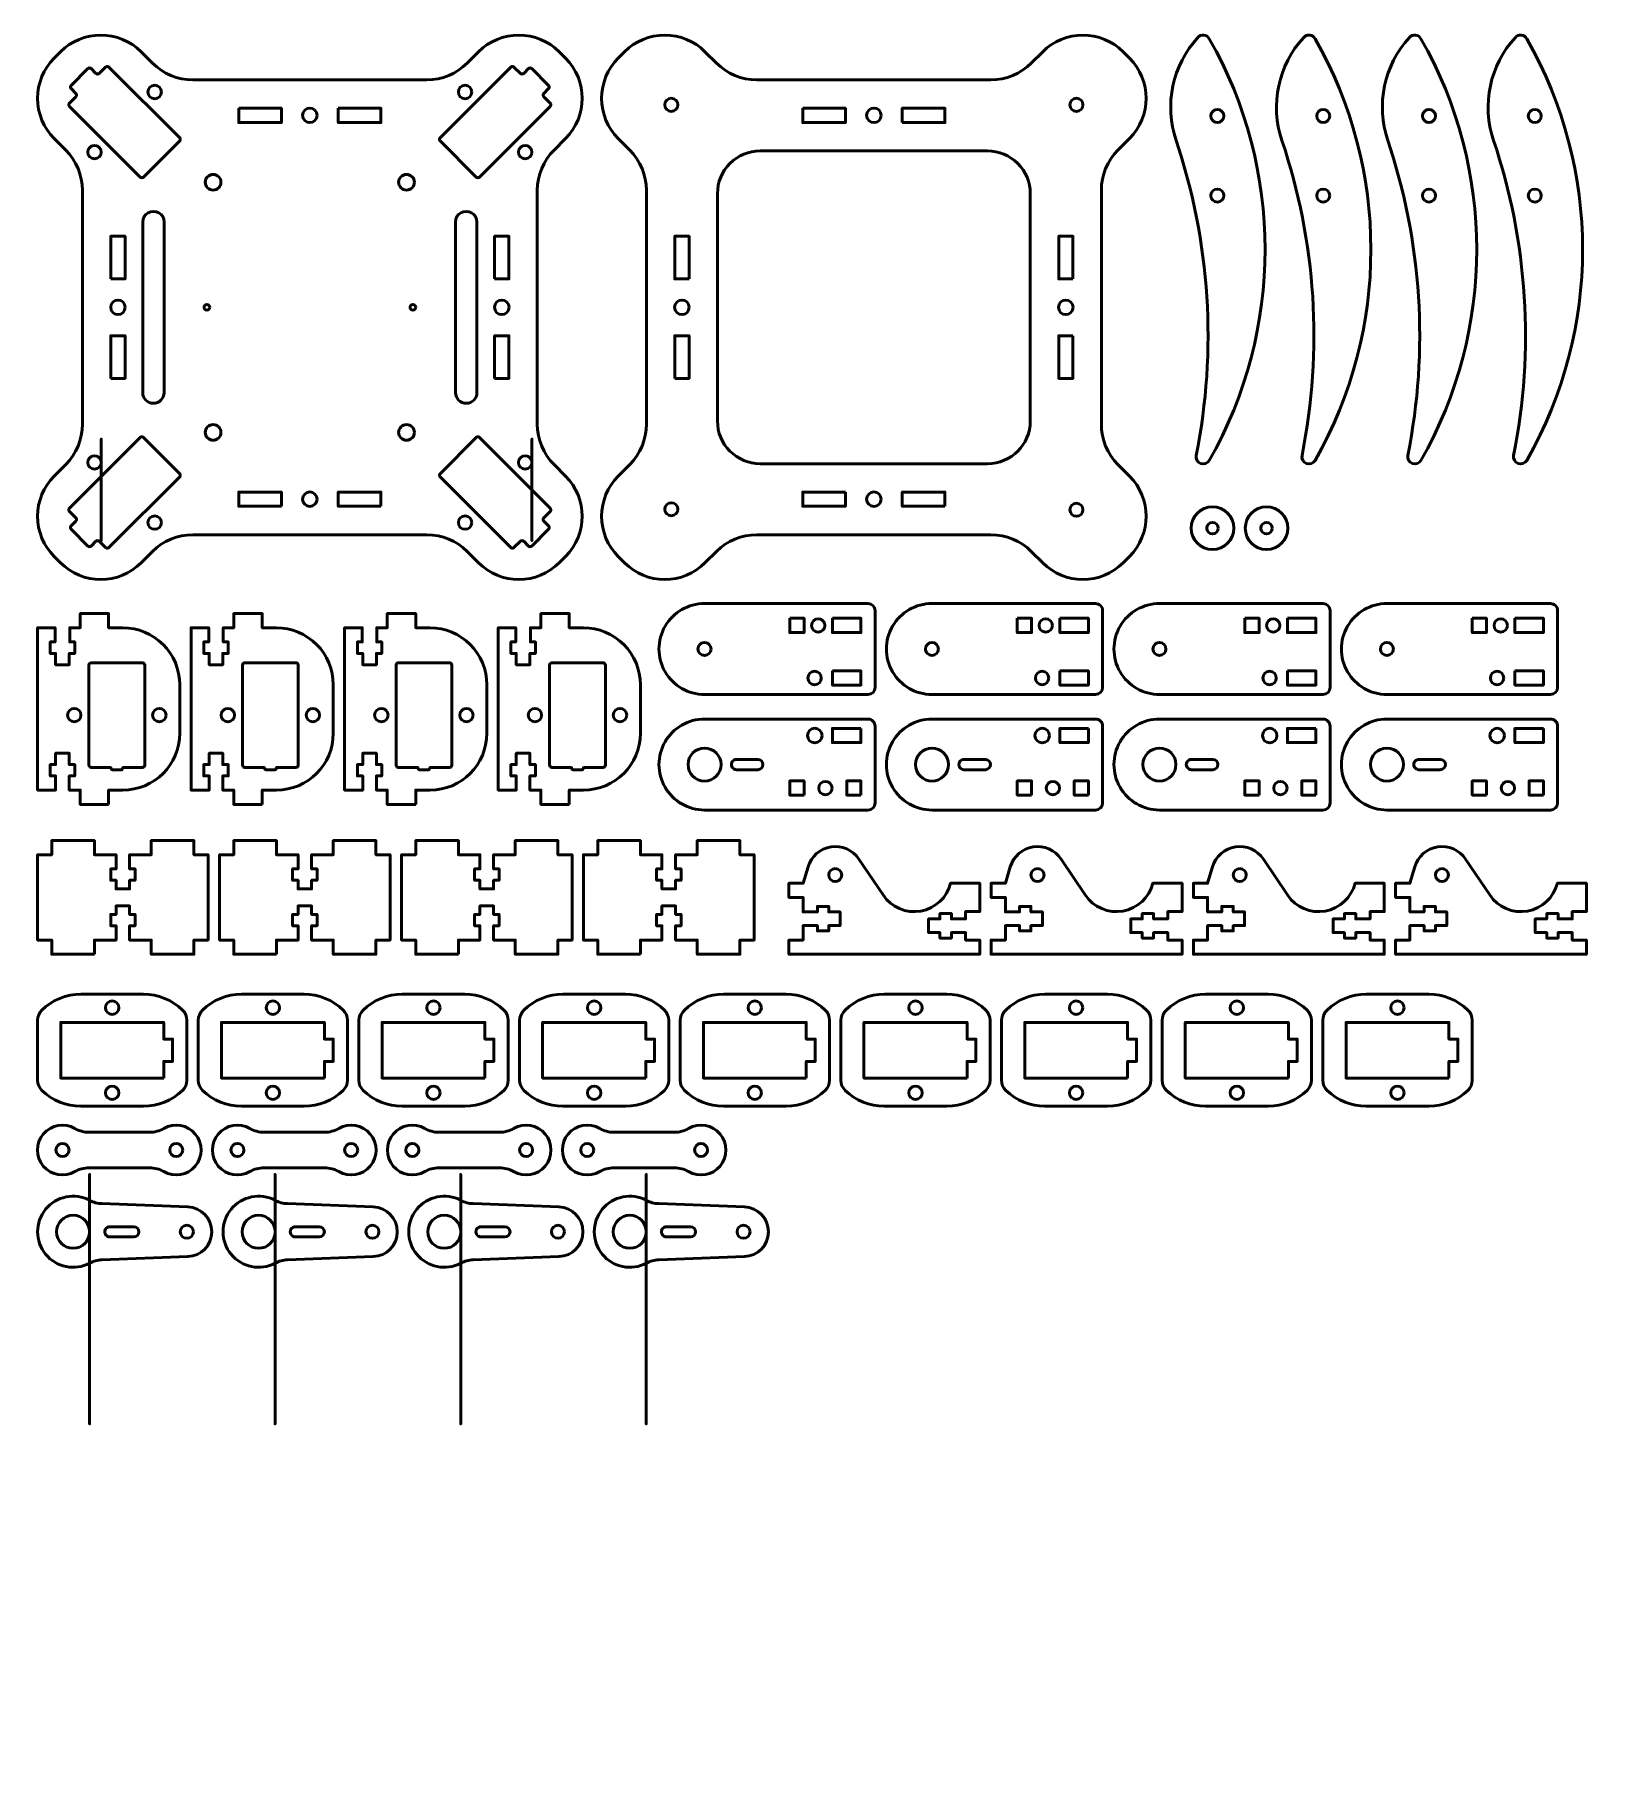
# Model space of a CAD drawing. Header units: inches. Extents: x -6.8 to 6.9, y -9.9 to 5.4.
import ezdxf

# ---------------------------------------------------------------- set-up
doc = ezdxf.new("R2010")
doc.units = ezdxf.units.IN
doc.header["$MEASUREMENT"] = 0
doc.layers.add('Layer 1', color=7, linetype='Continuous')

msp = doc.modelspace()

# ---------------------------------------------------------------- linework, layer by layer
at = {"layer": 'Layer 1', "lineweight": 50}
for points, knots in [([(-3.032, 0.878), (-3.032, 0.878), (-2.931, 0.777), (-2.931, 0.777), (-2.931, 0.777), (-2.837, 0.683), (-2.71, 0.63), (-2.577, 0.63), (-2.577, 0.63), (-2.445, 0.63), (-2.317, 0.683), (-2.224, 0.777), (-2.224, 0.777), (-2.224, 0.777), (-2.167, 0.833), (-2.167, 0.833), (-2.167, 0.833), (-1.972, 1.028), (-1.972, 1.345), (-2.167, 1.54), (-2.167, 1.54), (-2.167, 1.54), (-2.268, 1.641), (-2.268, 1.641), (-2.268, 1.641), (-2.362, 1.735), (-2.415, 1.862), (-2.415, 1.995), (-2.415, 1.995), (-2.415, 1.995), (-2.415, 4.054), (-2.415, 4.054), (-2.415, 4.054), (-2.415, 4.186), (-2.362, 4.313), (-2.268, 4.407), (-2.268, 4.407), (-2.268, 4.407), (-2.167, 4.508), (-2.167, 4.508), (-2.167, 4.508), (-1.972, 4.704), (-1.972, 5.02), (-2.167, 5.215), (-2.167, 5.215), (-2.167, 5.215), (-2.224, 5.272), (-2.224, 5.272), (-2.224, 5.272), (-2.317, 5.365), (-2.445, 5.418), (-2.577, 5.418), (-2.577, 5.418), (-2.71, 5.418), (-2.837, 5.365), (-2.931, 5.272), (-2.931, 5.272), (-2.931, 5.272), (-3.032, 5.171), (-3.032, 5.171), (-3.032, 5.171), (-3.126, 5.077), (-3.253, 5.024), (-3.385, 5.024), (-3.385, 5.024), (-3.385, 5.024), (-5.444, 5.024), (-5.444, 5.024), (-5.444, 5.024), (-5.577, 5.024), (-5.704, 5.077), (-5.798, 5.171), (-5.798, 5.171), (-5.798, 5.171), (-5.899, 5.272), (-5.899, 5.272), (-5.899, 5.272), (-5.993, 5.365), (-6.12, 5.418), (-6.253, 5.418), (-6.253, 5.418), (-6.385, 5.418), (-6.512, 5.365), (-6.606, 5.272), (-6.606, 5.272), (-6.606, 5.272), (-6.662, 5.215), (-6.662, 5.215), (-6.662, 5.215), (-6.756, 5.122), (-6.809, 4.994), (-6.809, 4.862), (-6.809, 4.862), (-6.809, 4.729), (-6.756, 4.602), (-6.662, 4.508), (-6.662, 4.508), (-6.662, 4.508), (-6.561, 4.407), (-6.561, 4.407), (-6.561, 4.407), (-6.468, 4.313), (-6.415, 4.186), (-6.415, 4.054), (-6.415, 4.054), (-6.415, 4.054), (-6.415, 1.995), (-6.415, 1.995), (-6.415, 1.995), (-6.415, 1.862), (-6.468, 1.735), (-6.561, 1.641), (-6.561, 1.641), (-6.561, 1.641), (-6.662, 1.54), (-6.662, 1.54), (-6.662, 1.54), (-6.756, 1.446), (-6.809, 1.319), (-6.809, 1.186), (-6.809, 1.186), (-6.809, 1.054), (-6.756, 0.927), (-6.662, 0.833), (-6.662, 0.833), (-6.662, 0.833), (-6.606, 0.777), (-6.606, 0.777), (-6.606, 0.777), (-6.512, 0.683), (-6.385, 0.63), (-6.253, 0.63), (-6.253, 0.63), (-6.12, 0.63), (-5.993, 0.683), (-5.899, 0.777), (-5.899, 0.777), (-5.899, 0.777), (-5.798, 0.878), (-5.798, 0.878), (-5.798, 0.878), (-5.704, 0.971), (-5.577, 1.024), (-5.444, 1.024), (-5.444, 1.024), (-5.444, 1.024), (-3.385, 1.024), (-3.385, 1.024), (-3.385, 1.024), (-3.253, 1.024), (-3.126, 0.971), (-3.032, 0.878)], [0, 0, 0, 0, 0.025641, 0.025641, 0.025641, 0.025641, 0.051282, 0.051282, 0.051282, 0.051282, 0.076923, 0.076923, 0.076923, 0.076923, 0.102564, 0.102564, 0.102564, 0.102564, 0.128205, 0.128205, 0.128205, 0.128205, 0.153846, 0.153846, 0.153846, 0.153846, 0.179487, 0.179487, 0.179487, 0.179487, 0.205128, 0.205128, 0.205128, 0.205128, 0.230769, 0.230769, 0.230769, 0.230769, 0.25641, 0.25641, 0.25641, 0.25641, 0.282051, 0.282051, 0.282051, 0.282051, 0.307692, 0.307692, 0.307692, 0.307692, 0.333333, 0.333333, 0.333333, 0.333333, 0.358974, 0.358974, 0.358974, 0.358974, 0.384615, 0.384615, 0.384615, 0.384615, 0.410256, 0.410256, 0.410256, 0.410256, 0.435897, 0.435897, 0.435897, 0.435897, 0.461538, 0.461538, 0.461538, 0.461538, 0.487179, 0.487179, 0.487179, 0.487179, 0.512821, 0.512821, 0.512821, 0.512821, 0.538462, 0.538462, 0.538462, 0.538462, 0.564103, 0.564103, 0.564103, 0.564103, 0.589744, 0.589744, 0.589744, 0.589744, 0.615385, 0.615385, 0.615385, 0.615385, 0.641026, 0.641026, 0.641026, 0.641026, 0.666667, 0.666667, 0.666667, 0.666667, 0.692308, 0.692308, 0.692308, 0.692308, 0.717949, 0.717949, 0.717949, 0.717949, 0.74359, 0.74359, 0.74359, 0.74359, 0.769231, 0.769231, 0.769231, 0.769231, 0.794872, 0.794872, 0.794872, 0.794872, 0.820513, 0.820513, 0.820513, 0.820513, 0.846154, 0.846154, 0.846154, 0.846154, 0.871795, 0.871795, 0.871795, 0.871795, 0.897436, 0.897436, 0.897436, 0.897436, 0.923077, 0.923077, 0.923077, 0.923077, 0.948718, 0.948718, 0.948718, 0.948718, 1, 1, 1, 1]), ([(2.791, 1.54), (2.791, 1.54), (2.69, 1.641), (2.69, 1.641), (2.69, 1.641), (2.596, 1.735), (2.544, 1.862), (2.544, 1.995), (2.544, 1.995), (2.544, 1.995), (2.544, 4.054), (2.544, 4.054), (2.544, 4.054), (2.544, 4.186), (2.596, 4.313), (2.69, 4.407), (2.69, 4.407), (2.69, 4.407), (2.791, 4.508), (2.791, 4.508), (2.791, 4.508), (2.986, 4.704), (2.986, 5.02), (2.791, 5.215), (2.791, 5.215), (2.791, 5.215), (2.735, 5.272), (2.735, 5.272), (2.735, 5.272), (2.641, 5.365), (2.514, 5.418), (2.381, 5.418), (2.381, 5.418), (2.249, 5.418), (2.122, 5.365), (2.028, 5.272), (2.028, 5.272), (2.028, 5.272), (1.927, 5.171), (1.927, 5.171), (1.927, 5.171), (1.833, 5.077), (1.706, 5.024), (1.573, 5.024), (1.573, 5.024), (1.573, 5.024), (-0.486, 5.024), (-0.486, 5.024), (-0.486, 5.024), (-0.619, 5.024), (-0.746, 5.077), (-0.839, 5.171), (-0.839, 5.171), (-0.839, 5.171), (-0.941, 5.272), (-0.941, 5.272), (-0.941, 5.272), (-1.034, 5.365), (-1.161, 5.418), (-1.294, 5.418), (-1.294, 5.418), (-1.427, 5.418), (-1.554, 5.365), (-1.648, 5.272), (-1.648, 5.272), (-1.648, 5.272), (-1.704, 5.215), (-1.704, 5.215), (-1.704, 5.215), (-1.798, 5.122), (-1.85, 4.994), (-1.85, 4.862), (-1.85, 4.862), (-1.85, 4.729), (-1.798, 4.602), (-1.704, 4.508), (-1.704, 4.508), (-1.704, 4.508), (-1.603, 4.407), (-1.603, 4.407), (-1.603, 4.407), (-1.509, 4.313), (-1.456, 4.186), (-1.456, 4.054), (-1.456, 4.054), (-1.456, 4.054), (-1.456, 1.995), (-1.456, 1.995), (-1.456, 1.995), (-1.456, 1.862), (-1.509, 1.735), (-1.603, 1.641), (-1.603, 1.641), (-1.603, 1.641), (-1.704, 1.54), (-1.704, 1.54), (-1.704, 1.54), (-1.798, 1.446), (-1.85, 1.319), (-1.85, 1.186), (-1.85, 1.186), (-1.85, 1.054), (-1.798, 0.927), (-1.704, 0.833), (-1.704, 0.833), (-1.704, 0.833), (-1.648, 0.777), (-1.648, 0.777), (-1.648, 0.777), (-1.554, 0.683), (-1.427, 0.63), (-1.294, 0.63), (-1.294, 0.63), (-1.161, 0.63), (-1.034, 0.683), (-0.941, 0.777), (-0.941, 0.777), (-0.941, 0.777), (-0.839, 0.878), (-0.839, 0.878), (-0.839, 0.878), (-0.746, 0.971), (-0.619, 1.024), (-0.486, 1.024), (-0.486, 1.024), (-0.486, 1.024), (1.573, 1.024), (1.573, 1.024), (1.573, 1.024), (1.706, 1.024), (1.833, 0.971), (1.927, 0.878), (1.927, 0.878), (1.927, 0.878), (2.028, 0.777), (2.028, 0.777), (2.028, 0.777), (2.122, 0.683), (2.249, 0.63), (2.381, 0.63), (2.381, 0.63), (2.514, 0.63), (2.641, 0.683), (2.735, 0.777), (2.735, 0.777), (2.735, 0.777), (2.791, 0.833), (2.791, 0.833), (2.791, 0.833), (2.986, 1.028), (2.986, 1.345), (2.791, 1.54)], [0, 0, 0, 0, 0.025641, 0.025641, 0.025641, 0.025641, 0.051282, 0.051282, 0.051282, 0.051282, 0.076923, 0.076923, 0.076923, 0.076923, 0.102564, 0.102564, 0.102564, 0.102564, 0.128205, 0.128205, 0.128205, 0.128205, 0.153846, 0.153846, 0.153846, 0.153846, 0.179487, 0.179487, 0.179487, 0.179487, 0.205128, 0.205128, 0.205128, 0.205128, 0.230769, 0.230769, 0.230769, 0.230769, 0.25641, 0.25641, 0.25641, 0.25641, 0.282051, 0.282051, 0.282051, 0.282051, 0.307692, 0.307692, 0.307692, 0.307692, 0.333333, 0.333333, 0.333333, 0.333333, 0.358974, 0.358974, 0.358974, 0.358974, 0.384615, 0.384615, 0.384615, 0.384615, 0.410256, 0.410256, 0.410256, 0.410256, 0.435897, 0.435897, 0.435897, 0.435897, 0.461538, 0.461538, 0.461538, 0.461538, 0.487179, 0.487179, 0.487179, 0.487179, 0.512821, 0.512821, 0.512821, 0.512821, 0.538462, 0.538462, 0.538462, 0.538462, 0.564103, 0.564103, 0.564103, 0.564103, 0.589744, 0.589744, 0.589744, 0.589744, 0.615385, 0.615385, 0.615385, 0.615385, 0.641026, 0.641026, 0.641026, 0.641026, 0.666667, 0.666667, 0.666667, 0.666667, 0.692308, 0.692308, 0.692308, 0.692308, 0.717949, 0.717949, 0.717949, 0.717949, 0.74359, 0.74359, 0.74359, 0.74359, 0.769231, 0.769231, 0.769231, 0.769231, 0.794872, 0.794872, 0.794872, 0.794872, 0.820513, 0.820513, 0.820513, 0.820513, 0.846154, 0.846154, 0.846154, 0.846154, 0.871795, 0.871795, 0.871795, 0.871795, 0.897436, 0.897436, 0.897436, 0.897436, 0.923077, 0.923077, 0.923077, 0.923077, 0.948718, 0.948718, 0.948718, 0.948718, 1, 1, 1, 1]), ([(3.201, 4.492), (3.501, 3.6), (3.562, 2.645), (3.378, 1.722), (3.378, 1.722), (3.372, 1.691), (3.388, 1.661), (3.417, 1.651), (3.417, 1.651), (3.446, 1.64), (3.478, 1.652), (3.493, 1.678), (3.493, 1.678), (4.147, 2.828), (4.147, 4.237), (3.493, 5.386), (3.493, 5.386), (3.483, 5.404), (3.466, 5.415), (3.446, 5.418), (3.446, 5.418), (3.426, 5.42), (3.406, 5.413), (3.393, 5.398), (3.393, 5.398), (3.169, 5.153), (3.095, 4.806), (3.201, 4.492)], [0, 0, 0, 0, 0.125, 0.125, 0.125, 0.125, 0.25, 0.25, 0.25, 0.25, 0.375, 0.375, 0.375, 0.375, 0.5, 0.5, 0.5, 0.5, 0.625, 0.625, 0.625, 0.625, 0.75, 0.75, 0.75, 0.75, 1, 1, 1, 1]), ([(4.131, 4.492), (4.432, 3.6), (4.493, 2.645), (4.308, 1.722), (4.308, 1.722), (4.302, 1.691), (4.319, 1.661), (4.347, 1.651), (4.347, 1.651), (4.376, 1.64), (4.408, 1.652), (4.423, 1.678), (4.423, 1.678), (5.077, 2.828), (5.077, 4.237), (4.423, 5.386), (4.423, 5.386), (4.414, 5.404), (4.396, 5.415), (4.376, 5.418), (4.376, 5.418), (4.356, 5.42), (4.337, 5.413), (4.323, 5.398), (4.323, 5.398), (4.099, 5.153), (4.025, 4.806), (4.131, 4.492)], [0, 0, 0, 0, 0.125, 0.125, 0.125, 0.125, 0.25, 0.25, 0.25, 0.25, 0.375, 0.375, 0.375, 0.375, 0.5, 0.5, 0.5, 0.5, 0.625, 0.625, 0.625, 0.625, 0.75, 0.75, 0.75, 0.75, 1, 1, 1, 1]), ([(5.062, 4.492), (5.362, 3.6), (5.423, 2.645), (5.238, 1.722), (5.238, 1.722), (5.232, 1.691), (5.249, 1.661), (5.278, 1.651), (5.278, 1.651), (5.306, 1.64), (5.339, 1.652), (5.354, 1.678), (5.354, 1.678), (6.008, 2.828), (6.008, 4.237), (5.354, 5.386), (5.354, 5.386), (5.344, 5.404), (5.326, 5.415), (5.306, 5.418), (5.306, 5.418), (5.287, 5.42), (5.267, 5.413), (5.253, 5.398), (5.253, 5.398), (5.029, 5.153), (4.956, 4.806), (5.062, 4.492)], [0, 0, 0, 0, 0.125, 0.125, 0.125, 0.125, 0.25, 0.25, 0.25, 0.25, 0.375, 0.375, 0.375, 0.375, 0.5, 0.5, 0.5, 0.5, 0.625, 0.625, 0.625, 0.625, 0.75, 0.75, 0.75, 0.75, 1, 1, 1, 1]), ([(5.992, 4.492), (6.292, 3.6), (6.353, 2.645), (6.168, 1.722), (6.168, 1.722), (6.162, 1.691), (6.179, 1.661), (6.208, 1.651), (6.208, 1.651), (6.236, 1.64), (6.269, 1.652), (6.284, 1.678), (6.284, 1.678), (6.938, 2.828), (6.938, 4.237), (6.284, 5.386), (6.284, 5.386), (6.274, 5.404), (6.256, 5.415), (6.237, 5.418), (6.237, 5.418), (6.217, 5.42), (6.197, 5.413), (6.184, 5.398), (6.184, 5.398), (5.959, 5.153), (5.886, 4.806), (5.992, 4.492)], [0, 0, 0, 0, 0.125, 0.125, 0.125, 0.125, 0.25, 0.25, 0.25, 0.25, 0.375, 0.375, 0.375, 0.375, 0.5, 0.5, 0.5, 0.5, 0.625, 0.625, 0.625, 0.625, 0.75, 0.75, 0.75, 0.75, 1, 1, 1, 1]), ([(-6.21, 5.137), (-6.206, 5.141), (-6.201, 5.143), (-6.196, 5.143), (-6.196, 5.143), (-6.191, 5.143), (-6.185, 5.141), (-6.182, 5.137), (-6.182, 5.137), (-6.182, 5.137), (-5.559, 4.515), (-5.559, 4.515), (-5.559, 4.515), (-5.552, 4.507), (-5.552, 4.495), (-5.559, 4.487), (-5.559, 4.487), (-5.559, 4.487), (-5.878, 4.169), (-5.878, 4.169), (-5.878, 4.169), (-5.881, 4.165), (-5.886, 4.163), (-5.892, 4.163), (-5.892, 4.163), (-5.897, 4.163), (-5.902, 4.165), (-5.906, 4.169), (-5.906, 4.169), (-5.906, 4.169), (-6.528, 4.791), (-6.528, 4.791), (-6.528, 4.791), (-6.532, 4.795), (-6.534, 4.8), (-6.534, 4.805), (-6.534, 4.805), (-6.534, 4.81), (-6.532, 4.815), (-6.528, 4.819), (-6.528, 4.819), (-6.528, 4.819), (-6.472, 4.876), (-6.472, 4.876), (-6.472, 4.876), (-6.464, 4.884), (-6.464, 4.896), (-6.472, 4.904), (-6.472, 4.904), (-6.472, 4.904), (-6.514, 4.947), (-6.514, 4.947), (-6.514, 4.947), (-6.518, 4.95), (-6.52, 4.955), (-6.52, 4.961), (-6.52, 4.961), (-6.52, 4.966), (-6.518, 4.971), (-6.514, 4.975), (-6.514, 4.975), (-6.514, 4.975), (-6.366, 5.123), (-6.366, 5.123), (-6.366, 5.123), (-6.362, 5.127), (-6.357, 5.129), (-6.351, 5.129), (-6.351, 5.129), (-6.346, 5.129), (-6.341, 5.127), (-6.337, 5.123), (-6.337, 5.123), (-6.337, 5.123), (-6.295, 5.081), (-6.295, 5.081), (-6.295, 5.081), (-6.291, 5.077), (-6.286, 5.075), (-6.281, 5.075), (-6.281, 5.075), (-6.275, 5.075), (-6.27, 5.077), (-6.267, 5.081), (-6.267, 5.081), (-6.267, 5.081), (-6.21, 5.137), (-6.21, 5.137)], [0, 0, 0, 0, 0.043478, 0.043478, 0.043478, 0.043478, 0.086957, 0.086957, 0.086957, 0.086957, 0.130435, 0.130435, 0.130435, 0.130435, 0.173913, 0.173913, 0.173913, 0.173913, 0.217391, 0.217391, 0.217391, 0.217391, 0.26087, 0.26087, 0.26087, 0.26087, 0.304348, 0.304348, 0.304348, 0.304348, 0.347826, 0.347826, 0.347826, 0.347826, 0.391304, 0.391304, 0.391304, 0.391304, 0.434783, 0.434783, 0.434783, 0.434783, 0.478261, 0.478261, 0.478261, 0.478261, 0.521739, 0.521739, 0.521739, 0.521739, 0.565217, 0.565217, 0.565217, 0.565217, 0.608696, 0.608696, 0.608696, 0.608696, 0.652174, 0.652174, 0.652174, 0.652174, 0.695652, 0.695652, 0.695652, 0.695652, 0.73913, 0.73913, 0.73913, 0.73913, 0.782609, 0.782609, 0.782609, 0.782609, 0.826087, 0.826087, 0.826087, 0.826087, 0.869565, 0.869565, 0.869565, 0.869565, 0.913043, 0.913043, 0.913043, 0.913043, 1, 1, 1, 1]), ([(-2.316, 4.975), (-2.308, 4.967), (-2.308, 4.954), (-2.316, 4.947), (-2.316, 4.947), (-2.316, 4.947), (-2.358, 4.904), (-2.358, 4.904), (-2.358, 4.904), (-2.362, 4.9), (-2.364, 4.895), (-2.364, 4.89), (-2.364, 4.89), (-2.364, 4.885), (-2.362, 4.88), (-2.358, 4.876), (-2.358, 4.876), (-2.358, 4.876), (-2.302, 4.819), (-2.302, 4.819), (-2.302, 4.819), (-2.294, 4.811), (-2.294, 4.799), (-2.302, 4.791), (-2.302, 4.791), (-2.302, 4.791), (-2.924, 4.169), (-2.924, 4.169), (-2.924, 4.169), (-2.928, 4.165), (-2.933, 4.163), (-2.938, 4.163), (-2.938, 4.163), (-2.943, 4.163), (-2.948, 4.165), (-2.952, 4.169), (-2.952, 4.169), (-2.952, 4.169), (-3.27, 4.487), (-3.27, 4.487), (-3.27, 4.487), (-3.274, 4.491), (-3.276, 4.496), (-3.276, 4.501), (-3.276, 4.501), (-3.276, 4.506), (-3.274, 4.511), (-3.27, 4.515), (-3.27, 4.515), (-3.27, 4.515), (-2.648, 5.137), (-2.648, 5.137), (-2.648, 5.137), (-2.644, 5.141), (-2.639, 5.143), (-2.634, 5.143), (-2.634, 5.143), (-2.629, 5.143), (-2.624, 5.141), (-2.62, 5.137), (-2.62, 5.137), (-2.62, 5.137), (-2.563, 5.081), (-2.563, 5.081), (-2.563, 5.081), (-2.559, 5.077), (-2.554, 5.075), (-2.549, 5.075), (-2.549, 5.075), (-2.544, 5.075), (-2.539, 5.077), (-2.535, 5.081), (-2.535, 5.081), (-2.535, 5.081), (-2.493, 5.123), (-2.493, 5.123), (-2.493, 5.123), (-2.489, 5.127), (-2.484, 5.129), (-2.478, 5.129), (-2.478, 5.129), (-2.473, 5.129), (-2.468, 5.127), (-2.464, 5.123), (-2.464, 5.123), (-2.464, 5.123), (-2.316, 4.975), (-2.316, 4.975)], [0, 0, 0, 0, 0.043478, 0.043478, 0.043478, 0.043478, 0.086957, 0.086957, 0.086957, 0.086957, 0.130435, 0.130435, 0.130435, 0.130435, 0.173913, 0.173913, 0.173913, 0.173913, 0.217391, 0.217391, 0.217391, 0.217391, 0.26087, 0.26087, 0.26087, 0.26087, 0.304348, 0.304348, 0.304348, 0.304348, 0.347826, 0.347826, 0.347826, 0.347826, 0.391304, 0.391304, 0.391304, 0.391304, 0.434783, 0.434783, 0.434783, 0.434783, 0.478261, 0.478261, 0.478261, 0.478261, 0.521739, 0.521739, 0.521739, 0.521739, 0.565217, 0.565217, 0.565217, 0.565217, 0.608696, 0.608696, 0.608696, 0.608696, 0.652174, 0.652174, 0.652174, 0.652174, 0.695652, 0.695652, 0.695652, 0.695652, 0.73913, 0.73913, 0.73913, 0.73913, 0.782609, 0.782609, 0.782609, 0.782609, 0.826087, 0.826087, 0.826087, 0.826087, 0.869565, 0.869565, 0.869565, 0.869565, 0.913043, 0.913043, 0.913043, 0.913043, 1, 1, 1, 1]), ([(-5.72, 4.918), (-5.72, 4.95), (-5.747, 4.977), (-5.779, 4.977), (-5.779, 4.977), (-5.812, 4.977), (-5.838, 4.95), (-5.838, 4.918), (-5.838, 4.918), (-5.838, 4.885), (-5.812, 4.858), (-5.779, 4.858), (-5.779, 4.858), (-5.747, 4.858), (-5.72, 4.885), (-5.72, 4.918)], [0, 0, 0, 0, 0.2, 0.2, 0.2, 0.2, 0.4, 0.4, 0.4, 0.4, 0.6, 0.6, 0.6, 0.6, 1, 1, 1, 1]), ([(-2.991, 4.918), (-2.991, 4.95), (-3.018, 4.977), (-3.05, 4.977), (-3.05, 4.977), (-3.083, 4.977), (-3.109, 4.95), (-3.109, 4.918), (-3.109, 4.918), (-3.109, 4.885), (-3.083, 4.858), (-3.05, 4.858), (-3.05, 4.858), (-3.018, 4.858), (-2.991, 4.885), (-2.991, 4.918)], [0, 0, 0, 0, 0.2, 0.2, 0.2, 0.2, 0.4, 0.4, 0.4, 0.4, 0.6, 0.6, 0.6, 0.6, 1, 1, 1, 1]), ([(-5.04, 4.774), (-5.04, 4.774), (-4.665, 4.774), (-4.665, 4.774), (-4.665, 4.774), (-4.665, 4.774), (-4.665, 4.649), (-4.665, 4.649), (-4.665, 4.649), (-4.665, 4.649), (-5.04, 4.649), (-5.04, 4.649), (-5.04, 4.649), (-5.04, 4.649), (-5.04, 4.774), (-5.04, 4.774)], [0, 0, 0, 0, 0.2, 0.2, 0.2, 0.2, 0.4, 0.4, 0.4, 0.4, 0.6, 0.6, 0.6, 0.6, 1, 1, 1, 1]), ([(-4.351, 4.712), (-4.351, 4.747), (-4.38, 4.776), (-4.415, 4.776), (-4.415, 4.776), (-4.45, 4.776), (-4.479, 4.747), (-4.479, 4.712), (-4.479, 4.712), (-4.479, 4.676), (-4.45, 4.648), (-4.415, 4.648), (-4.415, 4.648), (-4.38, 4.648), (-4.351, 4.676), (-4.351, 4.712)], [0, 0, 0, 0, 0.2, 0.2, 0.2, 0.2, 0.4, 0.4, 0.4, 0.4, 0.6, 0.6, 0.6, 0.6, 1, 1, 1, 1]), ([(-4.165, 4.774), (-4.165, 4.774), (-3.79, 4.774), (-3.79, 4.774), (-3.79, 4.774), (-3.79, 4.774), (-3.79, 4.649), (-3.79, 4.649), (-3.79, 4.649), (-3.79, 4.649), (-4.165, 4.649), (-4.165, 4.649), (-4.165, 4.649), (-4.165, 4.649), (-4.165, 4.774), (-4.165, 4.774)], [0, 0, 0, 0, 0.2, 0.2, 0.2, 0.2, 0.4, 0.4, 0.4, 0.4, 0.6, 0.6, 0.6, 0.6, 1, 1, 1, 1]), ([(-1.179, 4.805), (-1.179, 4.836), (-1.205, 4.862), (-1.237, 4.862), (-1.237, 4.862), (-1.269, 4.862), (-1.294, 4.836), (-1.294, 4.805), (-1.294, 4.805), (-1.294, 4.773), (-1.269, 4.747), (-1.237, 4.747), (-1.237, 4.747), (-1.205, 4.747), (-1.179, 4.773), (-1.179, 4.805)], [0, 0, 0, 0, 0.2, 0.2, 0.2, 0.2, 0.4, 0.4, 0.4, 0.4, 0.6, 0.6, 0.6, 0.6, 1, 1, 1, 1]), ([(-0.081, 4.774), (-0.081, 4.774), (0.294, 4.774), (0.294, 4.774), (0.294, 4.774), (0.294, 4.774), (0.294, 4.649), (0.294, 4.649), (0.294, 4.649), (0.294, 4.649), (-0.081, 4.649), (-0.081, 4.649), (-0.081, 4.649), (-0.081, 4.649), (-0.081, 4.774), (-0.081, 4.774)], [0, 0, 0, 0, 0.2, 0.2, 0.2, 0.2, 0.4, 0.4, 0.4, 0.4, 0.6, 0.6, 0.6, 0.6, 1, 1, 1, 1]), ([(0.608, 4.712), (0.608, 4.747), (0.579, 4.776), (0.544, 4.776), (0.544, 4.776), (0.508, 4.776), (0.48, 4.747), (0.48, 4.712), (0.48, 4.712), (0.48, 4.676), (0.508, 4.648), (0.544, 4.648), (0.544, 4.648), (0.579, 4.648), (0.608, 4.676), (0.608, 4.712)], [0, 0, 0, 0, 0.2, 0.2, 0.2, 0.2, 0.4, 0.4, 0.4, 0.4, 0.6, 0.6, 0.6, 0.6, 1, 1, 1, 1]), ([(0.794, 4.649), (0.794, 4.649), (0.794, 4.774), (0.794, 4.774), (0.794, 4.774), (0.794, 4.774), (1.169, 4.774), (1.169, 4.774), (1.169, 4.774), (1.169, 4.774), (1.169, 4.649), (1.169, 4.649), (1.169, 4.649), (1.169, 4.649), (0.794, 4.649), (0.794, 4.649)], [0, 0, 0, 0, 0.2, 0.2, 0.2, 0.2, 0.4, 0.4, 0.4, 0.4, 0.6, 0.6, 0.6, 0.6, 1, 1, 1, 1]), ([(2.382, 4.805), (2.382, 4.836), (2.356, 4.862), (2.324, 4.862), (2.324, 4.862), (2.292, 4.862), (2.267, 4.836), (2.267, 4.805), (2.267, 4.805), (2.267, 4.773), (2.292, 4.747), (2.324, 4.747), (2.324, 4.747), (2.356, 4.747), (2.382, 4.773), (2.382, 4.805)], [0, 0, 0, 0, 0.2, 0.2, 0.2, 0.2, 0.4, 0.4, 0.4, 0.4, 0.6, 0.6, 0.6, 0.6, 1, 1, 1, 1]), ([(3.621, 4.707), (3.621, 4.738), (3.596, 4.764), (3.564, 4.764), (3.564, 4.764), (3.532, 4.764), (3.506, 4.738), (3.506, 4.707), (3.506, 4.707), (3.506, 4.675), (3.532, 4.649), (3.564, 4.649), (3.564, 4.649), (3.596, 4.649), (3.621, 4.675), (3.621, 4.707)], [0, 0, 0, 0, 0.2, 0.2, 0.2, 0.2, 0.4, 0.4, 0.4, 0.4, 0.6, 0.6, 0.6, 0.6, 1, 1, 1, 1]), ([(4.552, 4.707), (4.552, 4.738), (4.526, 4.764), (4.494, 4.764), (4.494, 4.764), (4.462, 4.764), (4.437, 4.738), (4.437, 4.707), (4.437, 4.707), (4.437, 4.675), (4.462, 4.649), (4.494, 4.649), (4.494, 4.649), (4.526, 4.649), (4.552, 4.675), (4.552, 4.707)], [0, 0, 0, 0, 0.2, 0.2, 0.2, 0.2, 0.4, 0.4, 0.4, 0.4, 0.6, 0.6, 0.6, 0.6, 1, 1, 1, 1]), ([(5.482, 4.707), (5.482, 4.738), (5.456, 4.764), (5.424, 4.764), (5.424, 4.764), (5.393, 4.764), (5.367, 4.738), (5.367, 4.707), (5.367, 4.707), (5.367, 4.675), (5.393, 4.649), (5.424, 4.649), (5.424, 4.649), (5.456, 4.649), (5.482, 4.675), (5.482, 4.707)], [0, 0, 0, 0, 0.2, 0.2, 0.2, 0.2, 0.4, 0.4, 0.4, 0.4, 0.6, 0.6, 0.6, 0.6, 1, 1, 1, 1]), ([(6.412, 4.707), (6.412, 4.738), (6.386, 4.764), (6.355, 4.764), (6.355, 4.764), (6.323, 4.764), (6.297, 4.738), (6.297, 4.707), (6.297, 4.707), (6.297, 4.675), (6.323, 4.649), (6.355, 4.649), (6.355, 4.649), (6.386, 4.649), (6.412, 4.675), (6.412, 4.707)], [0, 0, 0, 0, 0.2, 0.2, 0.2, 0.2, 0.4, 0.4, 0.4, 0.4, 0.6, 0.6, 0.6, 0.6, 1, 1, 1, 1]), ([(-6.249, 4.389), (-6.249, 4.421), (-6.276, 4.448), (-6.308, 4.448), (-6.308, 4.448), (-6.341, 4.448), (-6.367, 4.421), (-6.367, 4.389), (-6.367, 4.389), (-6.367, 4.356), (-6.341, 4.33), (-6.308, 4.33), (-6.308, 4.33), (-6.276, 4.33), (-6.249, 4.356), (-6.249, 4.389)], [0, 0, 0, 0, 0.2, 0.2, 0.2, 0.2, 0.4, 0.4, 0.4, 0.4, 0.6, 0.6, 0.6, 0.6, 1, 1, 1, 1]), ([(-2.462, 4.389), (-2.462, 4.421), (-2.489, 4.448), (-2.521, 4.448), (-2.521, 4.448), (-2.554, 4.448), (-2.581, 4.421), (-2.581, 4.389), (-2.581, 4.389), (-2.581, 4.356), (-2.554, 4.33), (-2.521, 4.33), (-2.521, 4.33), (-2.489, 4.33), (-2.462, 4.356), (-2.462, 4.389)], [0, 0, 0, 0, 0.2, 0.2, 0.2, 0.2, 0.4, 0.4, 0.4, 0.4, 0.6, 0.6, 0.6, 0.6, 1, 1, 1, 1]), ([(1.919, 2.024), (1.919, 1.817), (1.751, 1.649), (1.544, 1.649), (1.544, 1.649), (1.544, 1.649), (-0.456, 1.649), (-0.456, 1.649), (-0.456, 1.649), (-0.556, 1.649), (-0.651, 1.689), (-0.722, 1.759), (-0.722, 1.759), (-0.792, 1.829), (-0.831, 1.925), (-0.831, 2.024), (-0.831, 2.024), (-0.831, 2.024), (-0.831, 4.024), (-0.831, 4.024), (-0.831, 4.024), (-0.831, 4.124), (-0.792, 4.219), (-0.722, 4.289), (-0.722, 4.289), (-0.651, 4.36), (-0.556, 4.399), (-0.456, 4.399), (-0.456, 4.399), (-0.456, 4.399), (1.544, 4.399), (1.544, 4.399), (1.544, 4.399), (1.643, 4.399), (1.738, 4.36), (1.809, 4.289), (1.809, 4.289), (1.879, 4.219), (1.919, 4.124), (1.919, 4.024), (1.919, 4.024), (1.919, 4.024), (1.919, 2.024), (1.919, 2.024)], [0, 0, 0, 0, 0.083333, 0.083333, 0.083333, 0.083333, 0.166667, 0.166667, 0.166667, 0.166667, 0.25, 0.25, 0.25, 0.25, 0.333333, 0.333333, 0.333333, 0.333333, 0.416667, 0.416667, 0.416667, 0.416667, 0.5, 0.5, 0.5, 0.5, 0.583333, 0.583333, 0.583333, 0.583333, 0.666667, 0.666667, 0.666667, 0.666667, 0.75, 0.75, 0.75, 0.75, 0.833333, 0.833333, 0.833333, 0.833333, 1, 1, 1, 1]), ([(-5.196, 4.124), (-5.196, 4.162), (-5.227, 4.193), (-5.265, 4.193), (-5.265, 4.193), (-5.303, 4.193), (-5.334, 4.162), (-5.334, 4.124), (-5.334, 4.124), (-5.334, 4.086), (-5.303, 4.055), (-5.265, 4.055), (-5.265, 4.055), (-5.227, 4.055), (-5.196, 4.086), (-5.196, 4.124)], [0, 0, 0, 0, 0.2, 0.2, 0.2, 0.2, 0.4, 0.4, 0.4, 0.4, 0.6, 0.6, 0.6, 0.6, 1, 1, 1, 1]), ([(-3.496, 4.124), (-3.496, 4.162), (-3.527, 4.193), (-3.565, 4.193), (-3.565, 4.193), (-3.603, 4.193), (-3.634, 4.162), (-3.634, 4.124), (-3.634, 4.124), (-3.634, 4.086), (-3.603, 4.055), (-3.565, 4.055), (-3.565, 4.055), (-3.527, 4.055), (-3.496, 4.086), (-3.496, 4.124)], [0, 0, 0, 0, 0.2, 0.2, 0.2, 0.2, 0.4, 0.4, 0.4, 0.4, 0.6, 0.6, 0.6, 0.6, 1, 1, 1, 1]), ([(3.621, 4.007), (3.621, 4.038), (3.596, 4.064), (3.564, 4.064), (3.564, 4.064), (3.532, 4.064), (3.506, 4.038), (3.506, 4.007), (3.506, 4.007), (3.506, 3.975), (3.532, 3.949), (3.564, 3.949), (3.564, 3.949), (3.596, 3.949), (3.621, 3.975), (3.621, 4.007)], [0, 0, 0, 0, 0.2, 0.2, 0.2, 0.2, 0.4, 0.4, 0.4, 0.4, 0.6, 0.6, 0.6, 0.6, 1, 1, 1, 1]), ([(4.552, 4.007), (4.552, 4.038), (4.526, 4.064), (4.494, 4.064), (4.494, 4.064), (4.462, 4.064), (4.437, 4.038), (4.437, 4.007), (4.437, 4.007), (4.437, 3.975), (4.462, 3.949), (4.494, 3.949), (4.494, 3.949), (4.526, 3.949), (4.552, 3.975), (4.552, 4.007)], [0, 0, 0, 0, 0.2, 0.2, 0.2, 0.2, 0.4, 0.4, 0.4, 0.4, 0.6, 0.6, 0.6, 0.6, 1, 1, 1, 1]), ([(5.482, 4.007), (5.482, 4.038), (5.456, 4.064), (5.424, 4.064), (5.424, 4.064), (5.393, 4.064), (5.367, 4.038), (5.367, 4.007), (5.367, 4.007), (5.367, 3.975), (5.393, 3.949), (5.424, 3.949), (5.424, 3.949), (5.456, 3.949), (5.482, 3.975), (5.482, 4.007)], [0, 0, 0, 0, 0.2, 0.2, 0.2, 0.2, 0.4, 0.4, 0.4, 0.4, 0.6, 0.6, 0.6, 0.6, 1, 1, 1, 1]), ([(6.412, 4.007), (6.412, 4.038), (6.386, 4.064), (6.355, 4.064), (6.355, 4.064), (6.323, 4.064), (6.297, 4.038), (6.297, 4.007), (6.297, 4.007), (6.297, 3.975), (6.323, 3.949), (6.355, 3.949), (6.355, 3.949), (6.386, 3.949), (6.412, 3.975), (6.412, 4.007)], [0, 0, 0, 0, 0.2, 0.2, 0.2, 0.2, 0.4, 0.4, 0.4, 0.4, 0.6, 0.6, 0.6, 0.6, 1, 1, 1, 1]), ([(-5.696, 2.274), (-5.696, 2.274), (-5.696, 3.774), (-5.696, 3.774), (-5.696, 3.774), (-5.696, 3.808), (-5.714, 3.839), (-5.743, 3.855), (-5.743, 3.855), (-5.772, 3.872), (-5.808, 3.872), (-5.837, 3.855), (-5.837, 3.855), (-5.866, 3.839), (-5.884, 3.808), (-5.884, 3.774), (-5.884, 3.774), (-5.884, 3.774), (-5.884, 2.274), (-5.884, 2.274), (-5.884, 2.274), (-5.884, 2.222), (-5.842, 2.18), (-5.79, 2.18), (-5.79, 2.18), (-5.738, 2.18), (-5.696, 2.222), (-5.696, 2.274)], [0, 0, 0, 0, 0.125, 0.125, 0.125, 0.125, 0.25, 0.25, 0.25, 0.25, 0.375, 0.375, 0.375, 0.375, 0.5, 0.5, 0.5, 0.5, 0.625, 0.625, 0.625, 0.625, 0.75, 0.75, 0.75, 0.75, 1, 1, 1, 1]), ([(-2.946, 2.274), (-2.946, 2.274), (-2.946, 3.774), (-2.946, 3.774), (-2.946, 3.774), (-2.946, 3.808), (-2.964, 3.839), (-2.993, 3.855), (-2.993, 3.855), (-3.022, 3.872), (-3.058, 3.872), (-3.087, 3.855), (-3.087, 3.855), (-3.116, 3.839), (-3.134, 3.808), (-3.134, 3.774), (-3.134, 3.774), (-3.134, 3.774), (-3.134, 2.274), (-3.134, 2.274), (-3.134, 2.274), (-3.134, 2.222), (-3.092, 2.18), (-3.04, 2.18), (-3.04, 2.18), (-2.988, 2.18), (-2.946, 2.222), (-2.946, 2.274)], [0, 0, 0, 0, 0.125, 0.125, 0.125, 0.125, 0.25, 0.25, 0.25, 0.25, 0.375, 0.375, 0.375, 0.375, 0.5, 0.5, 0.5, 0.5, 0.625, 0.625, 0.625, 0.625, 0.75, 0.75, 0.75, 0.75, 1, 1, 1, 1]), ([(-6.165, 3.274), (-6.165, 3.274), (-6.165, 3.649), (-6.165, 3.649), (-6.165, 3.649), (-6.165, 3.649), (-6.04, 3.649), (-6.04, 3.649), (-6.04, 3.649), (-6.04, 3.649), (-6.04, 3.274), (-6.04, 3.274), (-6.04, 3.274), (-6.04, 3.274), (-6.165, 3.274), (-6.165, 3.274)], [0, 0, 0, 0, 0.2, 0.2, 0.2, 0.2, 0.4, 0.4, 0.4, 0.4, 0.6, 0.6, 0.6, 0.6, 1, 1, 1, 1]), ([(-2.79, 3.274), (-2.79, 3.274), (-2.79, 3.649), (-2.79, 3.649), (-2.79, 3.649), (-2.79, 3.649), (-2.665, 3.649), (-2.665, 3.649), (-2.665, 3.649), (-2.665, 3.649), (-2.665, 3.274), (-2.665, 3.274), (-2.665, 3.274), (-2.665, 3.274), (-2.79, 3.274), (-2.79, 3.274)], [0, 0, 0, 0, 0.2, 0.2, 0.2, 0.2, 0.4, 0.4, 0.4, 0.4, 0.6, 0.6, 0.6, 0.6, 1, 1, 1, 1]), ([(-1.081, 3.274), (-1.081, 3.274), (-1.206, 3.274), (-1.206, 3.274), (-1.206, 3.274), (-1.206, 3.274), (-1.206, 3.649), (-1.206, 3.649), (-1.206, 3.649), (-1.206, 3.649), (-1.081, 3.649), (-1.081, 3.649), (-1.081, 3.649), (-1.081, 3.649), (-1.081, 3.274), (-1.081, 3.274)], [0, 0, 0, 0, 0.2, 0.2, 0.2, 0.2, 0.4, 0.4, 0.4, 0.4, 0.6, 0.6, 0.6, 0.6, 1, 1, 1, 1]), ([(2.294, 3.274), (2.294, 3.274), (2.169, 3.274), (2.169, 3.274), (2.169, 3.274), (2.169, 3.274), (2.169, 3.649), (2.169, 3.649), (2.169, 3.649), (2.169, 3.649), (2.294, 3.649), (2.294, 3.649), (2.294, 3.649), (2.294, 3.649), (2.294, 3.274), (2.294, 3.274)], [0, 0, 0, 0, 0.2, 0.2, 0.2, 0.2, 0.4, 0.4, 0.4, 0.4, 0.6, 0.6, 0.6, 0.6, 1, 1, 1, 1]), ([(-6.038, 3.024), (-6.038, 3.059), (-6.067, 3.088), (-6.102, 3.088), (-6.102, 3.088), (-6.138, 3.088), (-6.166, 3.059), (-6.166, 3.024), (-6.166, 3.024), (-6.166, 2.989), (-6.138, 2.96), (-6.102, 2.96), (-6.102, 2.96), (-6.067, 2.96), (-6.038, 2.989), (-6.038, 3.024)], [0, 0, 0, 0, 0.2, 0.2, 0.2, 0.2, 0.4, 0.4, 0.4, 0.4, 0.6, 0.6, 0.6, 0.6, 1, 1, 1, 1]), ([(-2.663, 3.024), (-2.663, 3.059), (-2.692, 3.088), (-2.727, 3.088), (-2.727, 3.088), (-2.763, 3.088), (-2.791, 3.059), (-2.791, 3.024), (-2.791, 3.024), (-2.791, 2.989), (-2.763, 2.96), (-2.727, 2.96), (-2.727, 2.96), (-2.692, 2.96), (-2.663, 2.989), (-2.663, 3.024)], [0, 0, 0, 0, 0.2, 0.2, 0.2, 0.2, 0.4, 0.4, 0.4, 0.4, 0.6, 0.6, 0.6, 0.6, 1, 1, 1, 1]), ([(-1.08, 3.024), (-1.08, 3.059), (-1.109, 3.088), (-1.144, 3.088), (-1.144, 3.088), (-1.179, 3.088), (-1.208, 3.059), (-1.208, 3.024), (-1.208, 3.024), (-1.208, 2.989), (-1.179, 2.96), (-1.144, 2.96), (-1.144, 2.96), (-1.109, 2.96), (-1.08, 2.989), (-1.08, 3.024)], [0, 0, 0, 0, 0.2, 0.2, 0.2, 0.2, 0.4, 0.4, 0.4, 0.4, 0.6, 0.6, 0.6, 0.6, 1, 1, 1, 1]), ([(2.295, 3.024), (2.295, 3.059), (2.266, 3.088), (2.231, 3.088), (2.231, 3.088), (2.196, 3.088), (2.167, 3.059), (2.167, 3.024), (2.167, 3.024), (2.167, 2.989), (2.196, 2.96), (2.231, 2.96), (2.231, 2.96), (2.266, 2.96), (2.295, 2.989), (2.295, 3.024)], [0, 0, 0, 0, 0.2, 0.2, 0.2, 0.2, 0.4, 0.4, 0.4, 0.4, 0.6, 0.6, 0.6, 0.6, 1, 1, 1, 1]), ([(-5.295, 3.024), (-5.295, 3.038), (-5.307, 3.049), (-5.32, 3.049), (-5.32, 3.049), (-5.334, 3.049), (-5.345, 3.038), (-5.345, 3.024), (-5.345, 3.024), (-5.345, 3.01), (-5.334, 2.999), (-5.32, 2.999), (-5.32, 2.999), (-5.307, 2.999), (-5.295, 3.01), (-5.295, 3.024)], [0, 0, 0, 0, 0.2, 0.2, 0.2, 0.2, 0.4, 0.4, 0.4, 0.4, 0.6, 0.6, 0.6, 0.6, 1, 1, 1, 1]), ([(-3.484, 3.024), (-3.484, 3.038), (-3.496, 3.049), (-3.509, 3.049), (-3.509, 3.049), (-3.523, 3.049), (-3.534, 3.038), (-3.534, 3.024), (-3.534, 3.024), (-3.534, 3.01), (-3.523, 2.999), (-3.509, 2.999), (-3.509, 2.999), (-3.496, 2.999), (-3.484, 3.01), (-3.484, 3.024)], [0, 0, 0, 0, 0.2, 0.2, 0.2, 0.2, 0.4, 0.4, 0.4, 0.4, 0.6, 0.6, 0.6, 0.6, 1, 1, 1, 1]), ([(-6.165, 2.399), (-6.165, 2.399), (-6.165, 2.774), (-6.165, 2.774), (-6.165, 2.774), (-6.165, 2.774), (-6.04, 2.774), (-6.04, 2.774), (-6.04, 2.774), (-6.04, 2.774), (-6.04, 2.399), (-6.04, 2.399), (-6.04, 2.399), (-6.04, 2.399), (-6.165, 2.399), (-6.165, 2.399)], [0, 0, 0, 0, 0.2, 0.2, 0.2, 0.2, 0.4, 0.4, 0.4, 0.4, 0.6, 0.6, 0.6, 0.6, 1, 1, 1, 1]), ([(-2.79, 2.399), (-2.79, 2.399), (-2.79, 2.774), (-2.79, 2.774), (-2.79, 2.774), (-2.79, 2.774), (-2.665, 2.774), (-2.665, 2.774), (-2.665, 2.774), (-2.665, 2.774), (-2.665, 2.399), (-2.665, 2.399), (-2.665, 2.399), (-2.665, 2.399), (-2.79, 2.399), (-2.79, 2.399)], [0, 0, 0, 0, 0.2, 0.2, 0.2, 0.2, 0.4, 0.4, 0.4, 0.4, 0.6, 0.6, 0.6, 0.6, 1, 1, 1, 1]), ([(-1.206, 2.399), (-1.206, 2.399), (-1.206, 2.774), (-1.206, 2.774), (-1.206, 2.774), (-1.206, 2.774), (-1.081, 2.774), (-1.081, 2.774), (-1.081, 2.774), (-1.081, 2.774), (-1.081, 2.399), (-1.081, 2.399), (-1.081, 2.399), (-1.081, 2.399), (-1.206, 2.399), (-1.206, 2.399)], [0, 0, 0, 0, 0.2, 0.2, 0.2, 0.2, 0.4, 0.4, 0.4, 0.4, 0.6, 0.6, 0.6, 0.6, 1, 1, 1, 1]), ([(2.294, 2.774), (2.294, 2.774), (2.294, 2.399), (2.294, 2.399), (2.294, 2.399), (2.294, 2.399), (2.169, 2.399), (2.169, 2.399), (2.169, 2.399), (2.169, 2.399), (2.169, 2.774), (2.169, 2.774), (2.169, 2.774), (2.169, 2.774), (2.294, 2.774), (2.294, 2.774)], [0, 0, 0, 0, 0.2, 0.2, 0.2, 0.2, 0.4, 0.4, 0.4, 0.4, 0.6, 0.6, 0.6, 0.6, 1, 1, 1, 1]), ([(-6.249, 1.66), (-6.249, 1.692), (-6.276, 1.719), (-6.308, 1.719), (-6.308, 1.719), (-6.341, 1.719), (-6.367, 1.692), (-6.367, 1.66), (-6.367, 1.66), (-6.367, 1.627), (-6.341, 1.601), (-6.308, 1.601), (-6.308, 1.601), (-6.276, 1.601), (-6.249, 1.627), (-6.249, 1.66), (-6.249, 2.638), (-6.249, -0.297), (-6.249, 1.66)], [0, 0, 0, 0, 0.2, 0.2, 0.2, 0.2, 0.4, 0.4, 0.4, 0.4, 0.6, 0.6, 0.6, 0.6, 1, 1, 1, 1.000004, 1.000004, 1.000004, 1.000004]), ([(-2.462, 1.66), (-2.462, 1.692), (-2.489, 1.719), (-2.521, 1.719), (-2.521, 1.719), (-2.554, 1.719), (-2.581, 1.692), (-2.581, 1.66), (-2.581, 1.66), (-2.581, 1.627), (-2.554, 1.601), (-2.521, 1.601), (-2.521, 1.601), (-2.489, 1.601), (-2.462, 1.627), (-2.462, 1.66), (-2.462, 2.638), (-2.462, -0.297), (-2.462, 1.66)], [0, 0, 0, 0, 0.2, 0.2, 0.2, 0.2, 0.4, 0.4, 0.4, 0.4, 0.6, 0.6, 0.6, 0.6, 1, 1, 1, 1.000004, 1.000004, 1.000004, 1.000004]), ([(-5.196, 1.924), (-5.196, 1.962), (-5.227, 1.993), (-5.265, 1.993), (-5.265, 1.993), (-5.303, 1.993), (-5.334, 1.962), (-5.334, 1.924), (-5.334, 1.924), (-5.334, 1.886), (-5.303, 1.855), (-5.265, 1.855), (-5.265, 1.855), (-5.227, 1.855), (-5.196, 1.886), (-5.196, 1.924)], [0, 0, 0, 0, 0.2, 0.2, 0.2, 0.2, 0.4, 0.4, 0.4, 0.4, 0.6, 0.6, 0.6, 0.6, 1, 1, 1, 1]), ([(-3.496, 1.924), (-3.496, 1.962), (-3.527, 1.993), (-3.565, 1.993), (-3.565, 1.993), (-3.603, 1.993), (-3.634, 1.962), (-3.634, 1.924), (-3.634, 1.924), (-3.634, 1.886), (-3.603, 1.855), (-3.565, 1.855), (-3.565, 1.855), (-3.527, 1.855), (-3.496, 1.886), (-3.496, 1.924)], [0, 0, 0, 0, 0.2, 0.2, 0.2, 0.2, 0.4, 0.4, 0.4, 0.4, 0.6, 0.6, 0.6, 0.6, 1, 1, 1, 1]), ([(-6.182, 0.911), (-6.185, 0.907), (-6.191, 0.905), (-6.196, 0.905), (-6.196, 0.905), (-6.201, 0.905), (-6.206, 0.907), (-6.21, 0.911), (-6.21, 0.911), (-6.21, 0.911), (-6.267, 0.967), (-6.267, 0.967), (-6.267, 0.967), (-6.27, 0.971), (-6.275, 0.973), (-6.281, 0.973), (-6.281, 0.973), (-6.286, 0.973), (-6.291, 0.971), (-6.295, 0.967), (-6.295, 0.967), (-6.295, 0.967), (-6.337, 0.925), (-6.337, 0.925), (-6.337, 0.925), (-6.341, 0.921), (-6.346, 0.919), (-6.351, 0.919), (-6.351, 0.919), (-6.357, 0.919), (-6.362, 0.921), (-6.366, 0.925), (-6.366, 0.925), (-6.366, 0.925), (-6.514, 1.073), (-6.514, 1.073), (-6.514, 1.073), (-6.518, 1.077), (-6.52, 1.082), (-6.52, 1.088), (-6.52, 1.088), (-6.52, 1.093), (-6.518, 1.098), (-6.514, 1.102), (-6.514, 1.102), (-6.514, 1.102), (-6.472, 1.144), (-6.472, 1.144), (-6.472, 1.144), (-6.464, 1.152), (-6.464, 1.165), (-6.472, 1.172), (-6.472, 1.172), (-6.472, 1.172), (-6.528, 1.229), (-6.528, 1.229), (-6.528, 1.229), (-6.532, 1.233), (-6.534, 1.238), (-6.534, 1.243), (-6.534, 1.243), (-6.534, 1.248), (-6.532, 1.254), (-6.528, 1.257), (-6.528, 1.257), (-6.528, 1.257), (-5.906, 1.88), (-5.906, 1.88), (-5.906, 1.88), (-5.902, 1.883), (-5.897, 1.885), (-5.892, 1.885), (-5.892, 1.885), (-5.886, 1.885), (-5.881, 1.883), (-5.878, 1.88), (-5.878, 1.88), (-5.878, 1.88), (-5.559, 1.561), (-5.559, 1.561), (-5.559, 1.561), (-5.552, 1.554), (-5.552, 1.541), (-5.559, 1.533), (-5.559, 1.533), (-5.559, 1.533), (-6.182, 0.911), (-6.182, 0.911)], [0, 0, 0, 0, 0.043478, 0.043478, 0.043478, 0.043478, 0.086957, 0.086957, 0.086957, 0.086957, 0.130435, 0.130435, 0.130435, 0.130435, 0.173913, 0.173913, 0.173913, 0.173913, 0.217391, 0.217391, 0.217391, 0.217391, 0.26087, 0.26087, 0.26087, 0.26087, 0.304348, 0.304348, 0.304348, 0.304348, 0.347826, 0.347826, 0.347826, 0.347826, 0.391304, 0.391304, 0.391304, 0.391304, 0.434783, 0.434783, 0.434783, 0.434783, 0.478261, 0.478261, 0.478261, 0.478261, 0.521739, 0.521739, 0.521739, 0.521739, 0.565217, 0.565217, 0.565217, 0.565217, 0.608696, 0.608696, 0.608696, 0.608696, 0.652174, 0.652174, 0.652174, 0.652174, 0.695652, 0.695652, 0.695652, 0.695652, 0.73913, 0.73913, 0.73913, 0.73913, 0.782609, 0.782609, 0.782609, 0.782609, 0.826087, 0.826087, 0.826087, 0.826087, 0.869565, 0.869565, 0.869565, 0.869565, 0.913043, 0.913043, 0.913043, 0.913043, 1, 1, 1, 1]), ([(-2.464, 0.925), (-2.468, 0.921), (-2.473, 0.919), (-2.478, 0.919), (-2.478, 0.919), (-2.484, 0.919), (-2.489, 0.921), (-2.493, 0.925), (-2.493, 0.925), (-2.493, 0.925), (-2.535, 0.967), (-2.535, 0.967), (-2.535, 0.967), (-2.539, 0.971), (-2.544, 0.973), (-2.549, 0.973), (-2.549, 0.973), (-2.554, 0.973), (-2.559, 0.971), (-2.563, 0.967), (-2.563, 0.967), (-2.563, 0.967), (-2.62, 0.911), (-2.62, 0.911), (-2.62, 0.911), (-2.624, 0.907), (-2.629, 0.905), (-2.634, 0.905), (-2.634, 0.905), (-2.639, 0.905), (-2.644, 0.907), (-2.648, 0.911), (-2.648, 0.911), (-2.648, 0.911), (-3.27, 1.533), (-3.27, 1.533), (-3.27, 1.533), (-3.274, 1.537), (-3.276, 1.542), (-3.276, 1.547), (-3.276, 1.547), (-3.276, 1.553), (-3.274, 1.558), (-3.27, 1.561), (-3.27, 1.561), (-3.27, 1.561), (-2.952, 1.88), (-2.952, 1.88), (-2.952, 1.88), (-2.948, 1.883), (-2.943, 1.885), (-2.938, 1.885), (-2.938, 1.885), (-2.933, 1.885), (-2.928, 1.883), (-2.924, 1.88), (-2.924, 1.88), (-2.924, 1.88), (-2.302, 1.257), (-2.302, 1.257), (-2.302, 1.257), (-2.294, 1.249), (-2.294, 1.237), (-2.302, 1.229), (-2.302, 1.229), (-2.302, 1.229), (-2.358, 1.172), (-2.358, 1.172), (-2.358, 1.172), (-2.362, 1.169), (-2.364, 1.164), (-2.364, 1.158), (-2.364, 1.158), (-2.364, 1.153), (-2.362, 1.148), (-2.358, 1.144), (-2.358, 1.144), (-2.358, 1.144), (-2.316, 1.102), (-2.316, 1.102), (-2.316, 1.102), (-2.308, 1.094), (-2.308, 1.081), (-2.316, 1.073), (-2.316, 1.073), (-2.316, 1.073), (-2.464, 0.925), (-2.464, 0.925)], [0, 0, 0, 0, 0.043478, 0.043478, 0.043478, 0.043478, 0.086957, 0.086957, 0.086957, 0.086957, 0.130435, 0.130435, 0.130435, 0.130435, 0.173913, 0.173913, 0.173913, 0.173913, 0.217391, 0.217391, 0.217391, 0.217391, 0.26087, 0.26087, 0.26087, 0.26087, 0.304348, 0.304348, 0.304348, 0.304348, 0.347826, 0.347826, 0.347826, 0.347826, 0.391304, 0.391304, 0.391304, 0.391304, 0.434783, 0.434783, 0.434783, 0.434783, 0.478261, 0.478261, 0.478261, 0.478261, 0.521739, 0.521739, 0.521739, 0.521739, 0.565217, 0.565217, 0.565217, 0.565217, 0.608696, 0.608696, 0.608696, 0.608696, 0.652174, 0.652174, 0.652174, 0.652174, 0.695652, 0.695652, 0.695652, 0.695652, 0.73913, 0.73913, 0.73913, 0.73913, 0.782609, 0.782609, 0.782609, 0.782609, 0.826087, 0.826087, 0.826087, 0.826087, 0.869565, 0.869565, 0.869565, 0.869565, 0.913043, 0.913043, 0.913043, 0.913043, 1, 1, 1, 1]), ([(-4.665, 1.274), (-4.665, 1.274), (-5.04, 1.274), (-5.04, 1.274), (-5.04, 1.274), (-5.04, 1.274), (-5.04, 1.399), (-5.04, 1.399), (-5.04, 1.399), (-5.04, 1.399), (-4.665, 1.399), (-4.665, 1.399), (-4.665, 1.399), (-4.665, 1.399), (-4.665, 1.274), (-4.665, 1.274)], [0, 0, 0, 0, 0.2, 0.2, 0.2, 0.2, 0.4, 0.4, 0.4, 0.4, 0.6, 0.6, 0.6, 0.6, 1, 1, 1, 1]), ([(-4.351, 1.337), (-4.351, 1.372), (-4.38, 1.401), (-4.415, 1.401), (-4.415, 1.401), (-4.45, 1.401), (-4.479, 1.372), (-4.479, 1.337), (-4.479, 1.337), (-4.479, 1.301), (-4.45, 1.273), (-4.415, 1.273), (-4.415, 1.273), (-4.38, 1.273), (-4.351, 1.301), (-4.351, 1.337)], [0, 0, 0, 0, 0.2, 0.2, 0.2, 0.2, 0.4, 0.4, 0.4, 0.4, 0.6, 0.6, 0.6, 0.6, 1, 1, 1, 1]), ([(-3.79, 1.274), (-3.79, 1.274), (-4.165, 1.274), (-4.165, 1.274), (-4.165, 1.274), (-4.165, 1.274), (-4.165, 1.399), (-4.165, 1.399), (-4.165, 1.399), (-4.165, 1.399), (-3.79, 1.399), (-3.79, 1.399), (-3.79, 1.399), (-3.79, 1.399), (-3.79, 1.274), (-3.79, 1.274)], [0, 0, 0, 0, 0.2, 0.2, 0.2, 0.2, 0.4, 0.4, 0.4, 0.4, 0.6, 0.6, 0.6, 0.6, 1, 1, 1, 1]), ([(0.294, 1.399), (0.294, 1.399), (0.294, 1.274), (0.294, 1.274), (0.294, 1.274), (0.294, 1.274), (-0.081, 1.274), (-0.081, 1.274), (-0.081, 1.274), (-0.081, 1.274), (-0.081, 1.399), (-0.081, 1.399), (-0.081, 1.399), (-0.081, 1.399), (0.294, 1.399), (0.294, 1.399)], [0, 0, 0, 0, 0.2, 0.2, 0.2, 0.2, 0.4, 0.4, 0.4, 0.4, 0.6, 0.6, 0.6, 0.6, 1, 1, 1, 1]), ([(0.608, 1.337), (0.608, 1.372), (0.579, 1.401), (0.544, 1.401), (0.544, 1.401), (0.508, 1.401), (0.48, 1.372), (0.48, 1.337), (0.48, 1.337), (0.48, 1.301), (0.508, 1.273), (0.544, 1.273), (0.544, 1.273), (0.579, 1.273), (0.608, 1.301), (0.608, 1.337)], [0, 0, 0, 0, 0.2, 0.2, 0.2, 0.2, 0.4, 0.4, 0.4, 0.4, 0.6, 0.6, 0.6, 0.6, 1, 1, 1, 1]), ([(1.169, 1.274), (1.169, 1.274), (0.794, 1.274), (0.794, 1.274), (0.794, 1.274), (0.794, 1.274), (0.794, 1.399), (0.794, 1.399), (0.794, 1.399), (0.794, 1.399), (1.169, 1.399), (1.169, 1.399), (1.169, 1.399), (1.169, 1.399), (1.169, 1.274), (1.169, 1.274)], [0, 0, 0, 0, 0.2, 0.2, 0.2, 0.2, 0.4, 0.4, 0.4, 0.4, 0.6, 0.6, 0.6, 0.6, 1, 1, 1, 1]), ([(-1.179, 1.248), (-1.179, 1.28), (-1.205, 1.306), (-1.237, 1.306), (-1.237, 1.306), (-1.269, 1.306), (-1.294, 1.28), (-1.294, 1.248), (-1.294, 1.248), (-1.294, 1.217), (-1.269, 1.191), (-1.237, 1.191), (-1.237, 1.191), (-1.205, 1.191), (-1.179, 1.217), (-1.179, 1.248)], [0, 0, 0, 0, 0.2, 0.2, 0.2, 0.2, 0.4, 0.4, 0.4, 0.4, 0.6, 0.6, 0.6, 0.6, 1, 1, 1, 1]), ([(2.382, 1.244), (2.382, 1.275), (2.356, 1.301), (2.324, 1.301), (2.324, 1.301), (2.292, 1.301), (2.267, 1.275), (2.267, 1.244), (2.267, 1.244), (2.267, 1.212), (2.292, 1.186), (2.324, 1.186), (2.324, 1.186), (2.356, 1.186), (2.382, 1.212), (2.382, 1.244)], [0, 0, 0, 0, 0.2, 0.2, 0.2, 0.2, 0.4, 0.4, 0.4, 0.4, 0.6, 0.6, 0.6, 0.6, 1, 1, 1, 1]), ([(3.709, 1.082), (3.709, 1.186), (3.625, 1.269), (3.521, 1.269), (3.521, 1.269), (3.418, 1.269), (3.334, 1.186), (3.334, 1.082), (3.334, 1.082), (3.334, 0.978), (3.418, 0.894), (3.521, 0.894), (3.521, 0.894), (3.625, 0.894), (3.709, 0.978), (3.709, 1.082), (3.709, 1.082), (3.709, 1.082), (3.709, 1.082)], [0, 0, 0, 0, 0.2, 0.2, 0.2, 0.2, 0.4, 0.4, 0.4, 0.4, 0.6, 0.6, 0.6, 0.6, 1, 1, 1, 1.000004, 1.000004, 1.000004, 1.000004]), ([(4.184, 1.082), (4.184, 1.186), (4.1, 1.269), (3.996, 1.269), (3.996, 1.269), (3.893, 1.269), (3.809, 1.186), (3.809, 1.082), (3.809, 1.082), (3.809, 0.978), (3.893, 0.894), (3.996, 0.894), (3.996, 0.894), (4.1, 0.894), (4.184, 0.978), (4.184, 1.082), (4.184, 1.082), (4.184, 1.082), (4.184, 1.082)], [0, 0, 0, 0, 0.2, 0.2, 0.2, 0.2, 0.4, 0.4, 0.4, 0.4, 0.6, 0.6, 0.6, 0.6, 1, 1, 1, 1.000004, 1.000004, 1.000004, 1.000004]), ([(-5.72, 1.131), (-5.72, 1.163), (-5.747, 1.19), (-5.779, 1.19), (-5.779, 1.19), (-5.812, 1.19), (-5.838, 1.163), (-5.838, 1.131), (-5.838, 1.131), (-5.838, 1.098), (-5.812, 1.072), (-5.779, 1.072), (-5.779, 1.072), (-5.747, 1.072), (-5.72, 1.098), (-5.72, 1.131)], [0, 0, 0, 0, 0.2, 0.2, 0.2, 0.2, 0.4, 0.4, 0.4, 0.4, 0.6, 0.6, 0.6, 0.6, 1, 1, 1, 1]), ([(-2.991, 1.131), (-2.991, 1.163), (-3.018, 1.19), (-3.05, 1.19), (-3.05, 1.19), (-3.083, 1.19), (-3.109, 1.163), (-3.109, 1.131), (-3.109, 1.131), (-3.109, 1.098), (-3.083, 1.072), (-3.05, 1.072), (-3.05, 1.072), (-3.018, 1.072), (-2.991, 1.098), (-2.991, 1.131)], [0, 0, 0, 0, 0.2, 0.2, 0.2, 0.2, 0.4, 0.4, 0.4, 0.4, 0.6, 0.6, 0.6, 0.6, 1, 1, 1, 1]), ([(3.571, 1.082), (3.571, 1.11), (3.549, 1.132), (3.521, 1.132), (3.521, 1.132), (3.494, 1.132), (3.471, 1.11), (3.471, 1.082), (3.471, 1.082), (3.471, 1.054), (3.494, 1.032), (3.521, 1.032), (3.521, 1.032), (3.549, 1.032), (3.571, 1.054), (3.571, 1.082)], [0, 0, 0, 0, 0.2, 0.2, 0.2, 0.2, 0.4, 0.4, 0.4, 0.4, 0.6, 0.6, 0.6, 0.6, 1, 1, 1, 1]), ([(4.046, 1.082), (4.046, 1.11), (4.024, 1.132), (3.996, 1.132), (3.996, 1.132), (3.969, 1.132), (3.946, 1.11), (3.946, 1.082), (3.946, 1.082), (3.946, 1.054), (3.969, 1.032), (3.996, 1.032), (3.996, 1.032), (4.024, 1.032), (4.046, 1.054), (4.046, 1.082)], [0, 0, 0, 0, 0.2, 0.2, 0.2, 0.2, 0.4, 0.4, 0.4, 0.4, 0.6, 0.6, 0.6, 0.6, 1, 1, 1, 1]), ([(-6.184, -1.347), (-6.184, -1.347), (-6.184, -1.222), (-6.184, -1.222), (-6.184, -1.222), (-6.184, -1.222), (-6.059, -1.222), (-6.059, -1.222), (-6.059, -1.222), (-5.783, -1.222), (-5.559, -0.998), (-5.559, -0.722), (-5.559, -0.722), (-5.559, -0.722), (-5.559, -0.294), (-5.559, -0.294), (-5.559, -0.294), (-5.559, -0.162), (-5.612, -0.034), (-5.705, 0.059), (-5.705, 0.059), (-5.799, 0.153), (-5.926, 0.206), (-6.059, 0.206), (-6.059, 0.206), (-6.059, 0.206), (-6.184, 0.206), (-6.184, 0.206), (-6.184, 0.206), (-6.184, 0.206), (-6.184, 0.331), (-6.184, 0.331), (-6.184, 0.331), (-6.184, 0.331), (-6.434, 0.331), (-6.434, 0.331), (-6.434, 0.331), (-6.434, 0.331), (-6.434, 0.206), (-6.434, 0.206), (-6.434, 0.206), (-6.434, 0.206), (-6.526, 0.206), (-6.526, 0.206), (-6.526, 0.206), (-6.526, 0.206), (-6.526, 0.081), (-6.526, 0.081), (-6.526, 0.081), (-6.526, 0.081), (-6.482, 0.081), (-6.482, 0.081), (-6.482, 0.081), (-6.482, 0.081), (-6.482, -0.019), (-6.482, -0.019), (-6.482, -0.019), (-6.482, -0.019), (-6.53, -0.019), (-6.53, -0.019), (-6.53, -0.019), (-6.53, -0.019), (-6.53, -0.119), (-6.53, -0.119), (-6.53, -0.119), (-6.53, -0.119), (-6.65, -0.119), (-6.65, -0.119), (-6.65, -0.119), (-6.65, -0.119), (-6.65, -0.019), (-6.65, -0.019), (-6.65, -0.019), (-6.65, -0.019), (-6.697, -0.019), (-6.697, -0.019), (-6.697, -0.019), (-6.697, -0.019), (-6.697, 0.081), (-6.697, 0.081), (-6.697, 0.081), (-6.697, 0.081), (-6.654, 0.081), (-6.654, 0.081), (-6.654, 0.081), (-6.654, 0.081), (-6.654, 0.206), (-6.654, 0.206), (-6.654, 0.206), (-6.654, 0.206), (-6.809, 0.206), (-6.809, 0.206), (-6.809, 0.206), (-6.809, 0.206), (-6.809, -1.222), (-6.809, -1.222), (-6.809, -1.222), (-6.809, -1.222), (-6.65, -1.222), (-6.65, -1.222), (-6.65, -1.222), (-6.65, -1.222), (-6.65, -1.097), (-6.65, -1.097), (-6.65, -1.097), (-6.65, -1.097), (-6.697, -1.097), (-6.697, -1.097), (-6.697, -1.097), (-6.697, -1.097), (-6.697, -0.997), (-6.697, -0.997), (-6.697, -0.997), (-6.697, -0.997), (-6.65, -0.997), (-6.65, -0.997), (-6.65, -0.997), (-6.65, -0.997), (-6.65, -0.897), (-6.65, -0.897), (-6.65, -0.897), (-6.65, -0.897), (-6.53, -0.897), (-6.53, -0.897), (-6.53, -0.897), (-6.53, -0.897), (-6.53, -0.997), (-6.53, -0.997), (-6.53, -0.997), (-6.53, -0.997), (-6.482, -0.997), (-6.482, -0.997), (-6.482, -0.997), (-6.482, -0.997), (-6.482, -1.097), (-6.482, -1.097), (-6.482, -1.097), (-6.482, -1.097), (-6.53, -1.097), (-6.53, -1.097), (-6.53, -1.097), (-6.53, -1.097), (-6.53, -1.222), (-6.53, -1.222), (-6.53, -1.222), (-6.53, -1.222), (-6.434, -1.222), (-6.434, -1.222), (-6.434, -1.222), (-6.434, -1.222), (-6.434, -1.347), (-6.434, -1.347), (-6.434, -1.347), (-6.434, -1.347), (-6.184, -1.347), (-6.184, -1.347)], [0, 0, 0, 0, 0.025, 0.025, 0.025, 0.025, 0.05, 0.05, 0.05, 0.05, 0.075, 0.075, 0.075, 0.075, 0.1, 0.1, 0.1, 0.1, 0.125, 0.125, 0.125, 0.125, 0.15, 0.15, 0.15, 0.15, 0.175, 0.175, 0.175, 0.175, 0.2, 0.2, 0.2, 0.2, 0.225, 0.225, 0.225, 0.225, 0.25, 0.25, 0.25, 0.25, 0.275, 0.275, 0.275, 0.275, 0.3, 0.3, 0.3, 0.3, 0.325, 0.325, 0.325, 0.325, 0.35, 0.35, 0.35, 0.35, 0.375, 0.375, 0.375, 0.375, 0.4, 0.4, 0.4, 0.4, 0.425, 0.425, 0.425, 0.425, 0.45, 0.45, 0.45, 0.45, 0.475, 0.475, 0.475, 0.475, 0.5, 0.5, 0.5, 0.5, 0.525, 0.525, 0.525, 0.525, 0.55, 0.55, 0.55, 0.55, 0.575, 0.575, 0.575, 0.575, 0.6, 0.6, 0.6, 0.6, 0.625, 0.625, 0.625, 0.625, 0.65, 0.65, 0.65, 0.65, 0.675, 0.675, 0.675, 0.675, 0.7, 0.7, 0.7, 0.7, 0.725, 0.725, 0.725, 0.725, 0.75, 0.75, 0.75, 0.75, 0.775, 0.775, 0.775, 0.775, 0.8, 0.8, 0.8, 0.8, 0.825, 0.825, 0.825, 0.825, 0.85, 0.85, 0.85, 0.85, 0.875, 0.875, 0.875, 0.875, 0.9, 0.9, 0.9, 0.9, 0.925, 0.925, 0.925, 0.925, 0.95, 0.95, 0.95, 0.95, 1, 1, 1, 1]), ([(-4.834, -1.347), (-4.834, -1.347), (-4.834, -1.222), (-4.834, -1.222), (-4.834, -1.222), (-4.834, -1.222), (-4.709, -1.222), (-4.709, -1.222), (-4.709, -1.222), (-4.433, -1.222), (-4.209, -0.998), (-4.209, -0.722), (-4.209, -0.722), (-4.209, -0.722), (-4.209, -0.294), (-4.209, -0.294), (-4.209, -0.294), (-4.209, -0.162), (-4.262, -0.034), (-4.355, 0.059), (-4.355, 0.059), (-4.449, 0.153), (-4.576, 0.206), (-4.709, 0.206), (-4.709, 0.206), (-4.709, 0.206), (-4.834, 0.206), (-4.834, 0.206), (-4.834, 0.206), (-4.834, 0.206), (-4.834, 0.331), (-4.834, 0.331), (-4.834, 0.331), (-4.834, 0.331), (-5.084, 0.331), (-5.084, 0.331), (-5.084, 0.331), (-5.084, 0.331), (-5.084, 0.206), (-5.084, 0.206), (-5.084, 0.206), (-5.084, 0.206), (-5.176, 0.206), (-5.176, 0.206), (-5.176, 0.206), (-5.176, 0.206), (-5.176, 0.081), (-5.176, 0.081), (-5.176, 0.081), (-5.176, 0.081), (-5.132, 0.081), (-5.132, 0.081), (-5.132, 0.081), (-5.132, 0.081), (-5.132, -0.019), (-5.132, -0.019), (-5.132, -0.019), (-5.132, -0.019), (-5.18, -0.019), (-5.18, -0.019), (-5.18, -0.019), (-5.18, -0.019), (-5.18, -0.119), (-5.18, -0.119), (-5.18, -0.119), (-5.18, -0.119), (-5.3, -0.119), (-5.3, -0.119), (-5.3, -0.119), (-5.3, -0.119), (-5.3, -0.019), (-5.3, -0.019), (-5.3, -0.019), (-5.3, -0.019), (-5.347, -0.019), (-5.347, -0.019), (-5.347, -0.019), (-5.347, -0.019), (-5.347, 0.081), (-5.347, 0.081), (-5.347, 0.081), (-5.347, 0.081), (-5.304, 0.081), (-5.304, 0.081), (-5.304, 0.081), (-5.304, 0.081), (-5.304, 0.206), (-5.304, 0.206), (-5.304, 0.206), (-5.304, 0.206), (-5.459, 0.206), (-5.459, 0.206), (-5.459, 0.206), (-5.459, 0.206), (-5.459, -1.222), (-5.459, -1.222), (-5.459, -1.222), (-5.459, -1.222), (-5.3, -1.222), (-5.3, -1.222), (-5.3, -1.222), (-5.3, -1.222), (-5.3, -1.097), (-5.3, -1.097), (-5.3, -1.097), (-5.3, -1.097), (-5.347, -1.097), (-5.347, -1.097), (-5.347, -1.097), (-5.347, -1.097), (-5.347, -0.997), (-5.347, -0.997), (-5.347, -0.997), (-5.347, -0.997), (-5.3, -0.997), (-5.3, -0.997), (-5.3, -0.997), (-5.3, -0.997), (-5.3, -0.897), (-5.3, -0.897), (-5.3, -0.897), (-5.3, -0.897), (-5.18, -0.897), (-5.18, -0.897), (-5.18, -0.897), (-5.18, -0.897), (-5.18, -0.997), (-5.18, -0.997), (-5.18, -0.997), (-5.18, -0.997), (-5.132, -0.997), (-5.132, -0.997), (-5.132, -0.997), (-5.132, -0.997), (-5.132, -1.097), (-5.132, -1.097), (-5.132, -1.097), (-5.132, -1.097), (-5.18, -1.097), (-5.18, -1.097), (-5.18, -1.097), (-5.18, -1.097), (-5.18, -1.222), (-5.18, -1.222), (-5.18, -1.222), (-5.18, -1.222), (-5.084, -1.222), (-5.084, -1.222), (-5.084, -1.222), (-5.084, -1.222), (-5.084, -1.347), (-5.084, -1.347), (-5.084, -1.347), (-5.084, -1.347), (-4.834, -1.347), (-4.834, -1.347)], [0, 0, 0, 0, 0.025, 0.025, 0.025, 0.025, 0.05, 0.05, 0.05, 0.05, 0.075, 0.075, 0.075, 0.075, 0.1, 0.1, 0.1, 0.1, 0.125, 0.125, 0.125, 0.125, 0.15, 0.15, 0.15, 0.15, 0.175, 0.175, 0.175, 0.175, 0.2, 0.2, 0.2, 0.2, 0.225, 0.225, 0.225, 0.225, 0.25, 0.25, 0.25, 0.25, 0.275, 0.275, 0.275, 0.275, 0.3, 0.3, 0.3, 0.3, 0.325, 0.325, 0.325, 0.325, 0.35, 0.35, 0.35, 0.35, 0.375, 0.375, 0.375, 0.375, 0.4, 0.4, 0.4, 0.4, 0.425, 0.425, 0.425, 0.425, 0.45, 0.45, 0.45, 0.45, 0.475, 0.475, 0.475, 0.475, 0.5, 0.5, 0.5, 0.5, 0.525, 0.525, 0.525, 0.525, 0.55, 0.55, 0.55, 0.55, 0.575, 0.575, 0.575, 0.575, 0.6, 0.6, 0.6, 0.6, 0.625, 0.625, 0.625, 0.625, 0.65, 0.65, 0.65, 0.65, 0.675, 0.675, 0.675, 0.675, 0.7, 0.7, 0.7, 0.7, 0.725, 0.725, 0.725, 0.725, 0.75, 0.75, 0.75, 0.75, 0.775, 0.775, 0.775, 0.775, 0.8, 0.8, 0.8, 0.8, 0.825, 0.825, 0.825, 0.825, 0.85, 0.85, 0.85, 0.85, 0.875, 0.875, 0.875, 0.875, 0.9, 0.9, 0.9, 0.9, 0.925, 0.925, 0.925, 0.925, 0.95, 0.95, 0.95, 0.95, 1, 1, 1, 1]), ([(-3.484, -1.347), (-3.484, -1.347), (-3.484, -1.222), (-3.484, -1.222), (-3.484, -1.222), (-3.484, -1.222), (-3.359, -1.222), (-3.359, -1.222), (-3.359, -1.222), (-3.083, -1.222), (-2.859, -0.998), (-2.859, -0.722), (-2.859, -0.722), (-2.859, -0.722), (-2.859, -0.294), (-2.859, -0.294), (-2.859, -0.294), (-2.859, -0.162), (-2.912, -0.034), (-3.005, 0.059), (-3.005, 0.059), (-3.099, 0.153), (-3.226, 0.206), (-3.359, 0.206), (-3.359, 0.206), (-3.359, 0.206), (-3.484, 0.206), (-3.484, 0.206), (-3.484, 0.206), (-3.484, 0.206), (-3.484, 0.331), (-3.484, 0.331), (-3.484, 0.331), (-3.484, 0.331), (-3.734, 0.331), (-3.734, 0.331), (-3.734, 0.331), (-3.734, 0.331), (-3.734, 0.206), (-3.734, 0.206), (-3.734, 0.206), (-3.734, 0.206), (-3.826, 0.206), (-3.826, 0.206), (-3.826, 0.206), (-3.826, 0.206), (-3.826, 0.081), (-3.826, 0.081), (-3.826, 0.081), (-3.826, 0.081), (-3.782, 0.081), (-3.782, 0.081), (-3.782, 0.081), (-3.782, 0.081), (-3.782, -0.019), (-3.782, -0.019), (-3.782, -0.019), (-3.782, -0.019), (-3.83, -0.019), (-3.83, -0.019), (-3.83, -0.019), (-3.83, -0.019), (-3.83, -0.119), (-3.83, -0.119), (-3.83, -0.119), (-3.83, -0.119), (-3.95, -0.119), (-3.95, -0.119), (-3.95, -0.119), (-3.95, -0.119), (-3.95, -0.019), (-3.95, -0.019), (-3.95, -0.019), (-3.95, -0.019), (-3.997, -0.019), (-3.997, -0.019), (-3.997, -0.019), (-3.997, -0.019), (-3.997, 0.081), (-3.997, 0.081), (-3.997, 0.081), (-3.997, 0.081), (-3.954, 0.081), (-3.954, 0.081), (-3.954, 0.081), (-3.954, 0.081), (-3.954, 0.206), (-3.954, 0.206), (-3.954, 0.206), (-3.954, 0.206), (-4.109, 0.206), (-4.109, 0.206), (-4.109, 0.206), (-4.109, 0.206), (-4.109, -1.222), (-4.109, -1.222), (-4.109, -1.222), (-4.109, -1.222), (-3.95, -1.222), (-3.95, -1.222), (-3.95, -1.222), (-3.95, -1.222), (-3.95, -1.097), (-3.95, -1.097), (-3.95, -1.097), (-3.95, -1.097), (-3.997, -1.097), (-3.997, -1.097), (-3.997, -1.097), (-3.997, -1.097), (-3.997, -0.997), (-3.997, -0.997), (-3.997, -0.997), (-3.997, -0.997), (-3.95, -0.997), (-3.95, -0.997), (-3.95, -0.997), (-3.95, -0.997), (-3.95, -0.897), (-3.95, -0.897), (-3.95, -0.897), (-3.95, -0.897), (-3.83, -0.897), (-3.83, -0.897), (-3.83, -0.897), (-3.83, -0.897), (-3.83, -0.997), (-3.83, -0.997), (-3.83, -0.997), (-3.83, -0.997), (-3.782, -0.997), (-3.782, -0.997), (-3.782, -0.997), (-3.782, -0.997), (-3.782, -1.097), (-3.782, -1.097), (-3.782, -1.097), (-3.782, -1.097), (-3.83, -1.097), (-3.83, -1.097), (-3.83, -1.097), (-3.83, -1.097), (-3.83, -1.222), (-3.83, -1.222), (-3.83, -1.222), (-3.83, -1.222), (-3.734, -1.222), (-3.734, -1.222), (-3.734, -1.222), (-3.734, -1.222), (-3.734, -1.347), (-3.734, -1.347), (-3.734, -1.347), (-3.734, -1.347), (-3.484, -1.347), (-3.484, -1.347)], [0, 0, 0, 0, 0.025, 0.025, 0.025, 0.025, 0.05, 0.05, 0.05, 0.05, 0.075, 0.075, 0.075, 0.075, 0.1, 0.1, 0.1, 0.1, 0.125, 0.125, 0.125, 0.125, 0.15, 0.15, 0.15, 0.15, 0.175, 0.175, 0.175, 0.175, 0.2, 0.2, 0.2, 0.2, 0.225, 0.225, 0.225, 0.225, 0.25, 0.25, 0.25, 0.25, 0.275, 0.275, 0.275, 0.275, 0.3, 0.3, 0.3, 0.3, 0.325, 0.325, 0.325, 0.325, 0.35, 0.35, 0.35, 0.35, 0.375, 0.375, 0.375, 0.375, 0.4, 0.4, 0.4, 0.4, 0.425, 0.425, 0.425, 0.425, 0.45, 0.45, 0.45, 0.45, 0.475, 0.475, 0.475, 0.475, 0.5, 0.5, 0.5, 0.5, 0.525, 0.525, 0.525, 0.525, 0.55, 0.55, 0.55, 0.55, 0.575, 0.575, 0.575, 0.575, 0.6, 0.6, 0.6, 0.6, 0.625, 0.625, 0.625, 0.625, 0.65, 0.65, 0.65, 0.65, 0.675, 0.675, 0.675, 0.675, 0.7, 0.7, 0.7, 0.7, 0.725, 0.725, 0.725, 0.725, 0.75, 0.75, 0.75, 0.75, 0.775, 0.775, 0.775, 0.775, 0.8, 0.8, 0.8, 0.8, 0.825, 0.825, 0.825, 0.825, 0.85, 0.85, 0.85, 0.85, 0.875, 0.875, 0.875, 0.875, 0.9, 0.9, 0.9, 0.9, 0.925, 0.925, 0.925, 0.925, 0.95, 0.95, 0.95, 0.95, 1, 1, 1, 1]), ([(-2.134, -1.347), (-2.134, -1.347), (-2.134, -1.222), (-2.134, -1.222), (-2.134, -1.222), (-2.134, -1.222), (-2.009, -1.222), (-2.009, -1.222), (-2.009, -1.222), (-1.733, -1.222), (-1.509, -0.998), (-1.509, -0.722), (-1.509, -0.722), (-1.509, -0.722), (-1.509, -0.294), (-1.509, -0.294), (-1.509, -0.294), (-1.509, -0.162), (-1.562, -0.034), (-1.655, 0.059), (-1.655, 0.059), (-1.749, 0.153), (-1.876, 0.206), (-2.009, 0.206), (-2.009, 0.206), (-2.009, 0.206), (-2.134, 0.206), (-2.134, 0.206), (-2.134, 0.206), (-2.134, 0.206), (-2.134, 0.331), (-2.134, 0.331), (-2.134, 0.331), (-2.134, 0.331), (-2.384, 0.331), (-2.384, 0.331), (-2.384, 0.331), (-2.384, 0.331), (-2.384, 0.206), (-2.384, 0.206), (-2.384, 0.206), (-2.384, 0.206), (-2.476, 0.206), (-2.476, 0.206), (-2.476, 0.206), (-2.476, 0.206), (-2.476, 0.081), (-2.476, 0.081), (-2.476, 0.081), (-2.476, 0.081), (-2.432, 0.081), (-2.432, 0.081), (-2.432, 0.081), (-2.432, 0.081), (-2.432, -0.019), (-2.432, -0.019), (-2.432, -0.019), (-2.432, -0.019), (-2.48, -0.019), (-2.48, -0.019), (-2.48, -0.019), (-2.48, -0.019), (-2.48, -0.119), (-2.48, -0.119), (-2.48, -0.119), (-2.48, -0.119), (-2.6, -0.119), (-2.6, -0.119), (-2.6, -0.119), (-2.6, -0.119), (-2.6, -0.019), (-2.6, -0.019), (-2.6, -0.019), (-2.6, -0.019), (-2.647, -0.019), (-2.647, -0.019), (-2.647, -0.019), (-2.647, -0.019), (-2.647, 0.081), (-2.647, 0.081), (-2.647, 0.081), (-2.647, 0.081), (-2.604, 0.081), (-2.604, 0.081), (-2.604, 0.081), (-2.604, 0.081), (-2.604, 0.206), (-2.604, 0.206), (-2.604, 0.206), (-2.604, 0.206), (-2.759, 0.206), (-2.759, 0.206), (-2.759, 0.206), (-2.759, 0.206), (-2.759, -1.222), (-2.759, -1.222), (-2.759, -1.222), (-2.759, -1.222), (-2.6, -1.222), (-2.6, -1.222), (-2.6, -1.222), (-2.6, -1.222), (-2.6, -1.097), (-2.6, -1.097), (-2.6, -1.097), (-2.6, -1.097), (-2.647, -1.097), (-2.647, -1.097), (-2.647, -1.097), (-2.647, -1.097), (-2.647, -0.997), (-2.647, -0.997), (-2.647, -0.997), (-2.647, -0.997), (-2.6, -0.997), (-2.6, -0.997), (-2.6, -0.997), (-2.6, -0.997), (-2.6, -0.897), (-2.6, -0.897), (-2.6, -0.897), (-2.6, -0.897), (-2.48, -0.897), (-2.48, -0.897), (-2.48, -0.897), (-2.48, -0.897), (-2.48, -0.997), (-2.48, -0.997), (-2.48, -0.997), (-2.48, -0.997), (-2.432, -0.997), (-2.432, -0.997), (-2.432, -0.997), (-2.432, -0.997), (-2.432, -1.097), (-2.432, -1.097), (-2.432, -1.097), (-2.432, -1.097), (-2.48, -1.097), (-2.48, -1.097), (-2.48, -1.097), (-2.48, -1.097), (-2.48, -1.222), (-2.48, -1.222), (-2.48, -1.222), (-2.48, -1.222), (-2.384, -1.222), (-2.384, -1.222), (-2.384, -1.222), (-2.384, -1.222), (-2.384, -1.347), (-2.384, -1.347), (-2.384, -1.347), (-2.384, -1.347), (-2.134, -1.347), (-2.134, -1.347)], [0, 0, 0, 0, 0.025, 0.025, 0.025, 0.025, 0.05, 0.05, 0.05, 0.05, 0.075, 0.075, 0.075, 0.075, 0.1, 0.1, 0.1, 0.1, 0.125, 0.125, 0.125, 0.125, 0.15, 0.15, 0.15, 0.15, 0.175, 0.175, 0.175, 0.175, 0.2, 0.2, 0.2, 0.2, 0.225, 0.225, 0.225, 0.225, 0.25, 0.25, 0.25, 0.25, 0.275, 0.275, 0.275, 0.275, 0.3, 0.3, 0.3, 0.3, 0.325, 0.325, 0.325, 0.325, 0.35, 0.35, 0.35, 0.35, 0.375, 0.375, 0.375, 0.375, 0.4, 0.4, 0.4, 0.4, 0.425, 0.425, 0.425, 0.425, 0.45, 0.45, 0.45, 0.45, 0.475, 0.475, 0.475, 0.475, 0.5, 0.5, 0.5, 0.5, 0.525, 0.525, 0.525, 0.525, 0.55, 0.55, 0.55, 0.55, 0.575, 0.575, 0.575, 0.575, 0.6, 0.6, 0.6, 0.6, 0.625, 0.625, 0.625, 0.625, 0.65, 0.65, 0.65, 0.65, 0.675, 0.675, 0.675, 0.675, 0.7, 0.7, 0.7, 0.7, 0.725, 0.725, 0.725, 0.725, 0.75, 0.75, 0.75, 0.75, 0.775, 0.775, 0.775, 0.775, 0.8, 0.8, 0.8, 0.8, 0.825, 0.825, 0.825, 0.825, 0.85, 0.85, 0.85, 0.85, 0.875, 0.875, 0.875, 0.875, 0.9, 0.9, 0.9, 0.9, 0.925, 0.925, 0.925, 0.925, 0.95, 0.95, 0.95, 0.95, 1, 1, 1, 1]), ([(-0.945, -0.381), (-0.945, -0.381), (0.492, -0.381), (0.492, -0.381), (0.492, -0.381), (0.527, -0.381), (0.555, -0.353), (0.555, -0.318), (0.555, -0.318), (0.555, -0.318), (0.555, 0.357), (0.555, 0.357), (0.555, 0.357), (0.555, 0.374), (0.548, 0.389), (0.536, 0.401), (0.536, 0.401), (0.525, 0.413), (0.509, 0.419), (0.492, 0.419), (0.492, 0.419), (0.492, 0.419), (-0.945, 0.419), (-0.945, 0.419), (-0.945, 0.419), (-1.088, 0.419), (-1.22, 0.343), (-1.292, 0.219), (-1.292, 0.219), (-1.363, 0.096), (-1.363, -0.057), (-1.292, -0.181), (-1.292, -0.181), (-1.22, -0.304), (-1.088, -0.381), (-0.945, -0.381)], [0, 0, 0, 0, 0.1, 0.1, 0.1, 0.1, 0.2, 0.2, 0.2, 0.2, 0.3, 0.3, 0.3, 0.3, 0.4, 0.4, 0.4, 0.4, 0.5, 0.5, 0.5, 0.5, 0.6, 0.6, 0.6, 0.6, 0.7, 0.7, 0.7, 0.7, 0.8, 0.8, 0.8, 0.8, 1, 1, 1, 1]), ([(1.055, -0.381), (1.055, -0.381), (2.492, -0.381), (2.492, -0.381), (2.492, -0.381), (2.527, -0.381), (2.555, -0.353), (2.555, -0.318), (2.555, -0.318), (2.555, -0.318), (2.555, 0.357), (2.555, 0.357), (2.555, 0.357), (2.555, 0.374), (2.548, 0.389), (2.536, 0.401), (2.536, 0.401), (2.525, 0.413), (2.509, 0.419), (2.492, 0.419), (2.492, 0.419), (2.492, 0.419), (1.055, 0.419), (1.055, 0.419), (1.055, 0.419), (0.912, 0.419), (0.78, 0.343), (0.708, 0.219), (0.708, 0.219), (0.637, 0.096), (0.637, -0.057), (0.708, -0.181), (0.708, -0.181), (0.78, -0.304), (0.912, -0.381), (1.055, -0.381)], [0, 0, 0, 0, 0.1, 0.1, 0.1, 0.1, 0.2, 0.2, 0.2, 0.2, 0.3, 0.3, 0.3, 0.3, 0.4, 0.4, 0.4, 0.4, 0.5, 0.5, 0.5, 0.5, 0.6, 0.6, 0.6, 0.6, 0.7, 0.7, 0.7, 0.7, 0.8, 0.8, 0.8, 0.8, 1, 1, 1, 1]), ([(3.055, -0.381), (3.055, -0.381), (4.492, -0.381), (4.492, -0.381), (4.492, -0.381), (4.527, -0.381), (4.555, -0.353), (4.555, -0.318), (4.555, -0.318), (4.555, -0.318), (4.555, 0.357), (4.555, 0.357), (4.555, 0.357), (4.555, 0.374), (4.548, 0.389), (4.536, 0.401), (4.536, 0.401), (4.525, 0.413), (4.509, 0.419), (4.492, 0.419), (4.492, 0.419), (4.492, 0.419), (3.055, 0.419), (3.055, 0.419), (3.055, 0.419), (2.912, 0.419), (2.78, 0.343), (2.708, 0.219), (2.708, 0.219), (2.637, 0.096), (2.637, -0.057), (2.708, -0.181), (2.708, -0.181), (2.78, -0.304), (2.912, -0.381), (3.055, -0.381)], [0, 0, 0, 0, 0.1, 0.1, 0.1, 0.1, 0.2, 0.2, 0.2, 0.2, 0.3, 0.3, 0.3, 0.3, 0.4, 0.4, 0.4, 0.4, 0.5, 0.5, 0.5, 0.5, 0.6, 0.6, 0.6, 0.6, 0.7, 0.7, 0.7, 0.7, 0.8, 0.8, 0.8, 0.8, 1, 1, 1, 1]), ([(5.055, -0.381), (5.055, -0.381), (6.492, -0.381), (6.492, -0.381), (6.492, -0.381), (6.527, -0.381), (6.555, -0.353), (6.555, -0.318), (6.555, -0.318), (6.555, -0.318), (6.555, 0.357), (6.555, 0.357), (6.555, 0.357), (6.555, 0.374), (6.548, 0.389), (6.536, 0.401), (6.536, 0.401), (6.525, 0.413), (6.509, 0.419), (6.492, 0.419), (6.492, 0.419), (6.492, 0.419), (5.055, 0.419), (5.055, 0.419), (5.055, 0.419), (4.912, 0.419), (4.78, 0.343), (4.708, 0.219), (4.708, 0.219), (4.637, 0.096), (4.637, -0.057), (4.708, -0.181), (4.708, -0.181), (4.78, -0.304), (4.912, -0.381), (5.055, -0.381)], [0, 0, 0, 0, 0.1, 0.1, 0.1, 0.1, 0.2, 0.2, 0.2, 0.2, 0.3, 0.3, 0.3, 0.3, 0.4, 0.4, 0.4, 0.4, 0.5, 0.5, 0.5, 0.5, 0.6, 0.6, 0.6, 0.6, 0.7, 0.7, 0.7, 0.7, 0.8, 0.8, 0.8, 0.8, 1, 1, 1, 1]), ([(-0.195, 0.289), (-0.195, 0.289), (-0.07, 0.289), (-0.07, 0.289), (-0.07, 0.289), (-0.07, 0.289), (-0.07, 0.164), (-0.07, 0.164), (-0.07, 0.164), (-0.07, 0.164), (-0.195, 0.164), (-0.195, 0.164), (-0.195, 0.164), (-0.195, 0.164), (-0.195, 0.289), (-0.195, 0.289)], [0, 0, 0, 0, 0.2, 0.2, 0.2, 0.2, 0.4, 0.4, 0.4, 0.4, 0.6, 0.6, 0.6, 0.6, 1, 1, 1, 1]), ([(0.114, 0.226), (0.114, 0.259), (0.087, 0.286), (0.055, 0.286), (0.055, 0.286), (0.022, 0.286), (-0.004, 0.259), (-0.004, 0.226), (-0.004, 0.226), (-0.004, 0.194), (0.022, 0.167), (0.055, 0.167), (0.055, 0.167), (0.087, 0.167), (0.114, 0.194), (0.114, 0.226)], [0, 0, 0, 0, 0.2, 0.2, 0.2, 0.2, 0.4, 0.4, 0.4, 0.4, 0.6, 0.6, 0.6, 0.6, 1, 1, 1, 1]), ([(0.18, 0.289), (0.18, 0.289), (0.43, 0.289), (0.43, 0.289), (0.43, 0.289), (0.43, 0.289), (0.43, 0.164), (0.43, 0.164), (0.43, 0.164), (0.43, 0.164), (0.18, 0.164), (0.18, 0.164), (0.18, 0.164), (0.18, 0.164), (0.18, 0.289), (0.18, 0.289)], [0, 0, 0, 0, 0.2, 0.2, 0.2, 0.2, 0.4, 0.4, 0.4, 0.4, 0.6, 0.6, 0.6, 0.6, 1, 1, 1, 1]), ([(1.805, 0.289), (1.805, 0.289), (1.93, 0.289), (1.93, 0.289), (1.93, 0.289), (1.93, 0.289), (1.93, 0.164), (1.93, 0.164), (1.93, 0.164), (1.93, 0.164), (1.805, 0.164), (1.805, 0.164), (1.805, 0.164), (1.805, 0.164), (1.805, 0.289), (1.805, 0.289)], [0, 0, 0, 0, 0.2, 0.2, 0.2, 0.2, 0.4, 0.4, 0.4, 0.4, 0.6, 0.6, 0.6, 0.6, 1, 1, 1, 1]), ([(2.114, 0.226), (2.114, 0.259), (2.087, 0.286), (2.055, 0.286), (2.055, 0.286), (2.022, 0.286), (1.996, 0.259), (1.996, 0.226), (1.996, 0.226), (1.996, 0.194), (2.022, 0.167), (2.055, 0.167), (2.055, 0.167), (2.087, 0.167), (2.114, 0.194), (2.114, 0.226)], [0, 0, 0, 0, 0.2, 0.2, 0.2, 0.2, 0.4, 0.4, 0.4, 0.4, 0.6, 0.6, 0.6, 0.6, 1, 1, 1, 1]), ([(2.18, 0.289), (2.18, 0.289), (2.43, 0.289), (2.43, 0.289), (2.43, 0.289), (2.43, 0.289), (2.43, 0.164), (2.43, 0.164), (2.43, 0.164), (2.43, 0.164), (2.18, 0.164), (2.18, 0.164), (2.18, 0.164), (2.18, 0.164), (2.18, 0.289), (2.18, 0.289)], [0, 0, 0, 0, 0.2, 0.2, 0.2, 0.2, 0.4, 0.4, 0.4, 0.4, 0.6, 0.6, 0.6, 0.6, 1, 1, 1, 1]), ([(3.805, 0.289), (3.805, 0.289), (3.93, 0.289), (3.93, 0.289), (3.93, 0.289), (3.93, 0.289), (3.93, 0.164), (3.93, 0.164), (3.93, 0.164), (3.93, 0.164), (3.805, 0.164), (3.805, 0.164), (3.805, 0.164), (3.805, 0.164), (3.805, 0.289), (3.805, 0.289)], [0, 0, 0, 0, 0.2, 0.2, 0.2, 0.2, 0.4, 0.4, 0.4, 0.4, 0.6, 0.6, 0.6, 0.6, 1, 1, 1, 1]), ([(4.114, 0.226), (4.114, 0.259), (4.087, 0.286), (4.055, 0.286), (4.055, 0.286), (4.022, 0.286), (3.996, 0.259), (3.996, 0.226), (3.996, 0.226), (3.996, 0.194), (4.022, 0.167), (4.055, 0.167), (4.055, 0.167), (4.087, 0.167), (4.114, 0.194), (4.114, 0.226)], [0, 0, 0, 0, 0.2, 0.2, 0.2, 0.2, 0.4, 0.4, 0.4, 0.4, 0.6, 0.6, 0.6, 0.6, 1, 1, 1, 1]), ([(4.18, 0.289), (4.18, 0.289), (4.43, 0.289), (4.43, 0.289), (4.43, 0.289), (4.43, 0.289), (4.43, 0.164), (4.43, 0.164), (4.43, 0.164), (4.43, 0.164), (4.18, 0.164), (4.18, 0.164), (4.18, 0.164), (4.18, 0.164), (4.18, 0.289), (4.18, 0.289)], [0, 0, 0, 0, 0.2, 0.2, 0.2, 0.2, 0.4, 0.4, 0.4, 0.4, 0.6, 0.6, 0.6, 0.6, 1, 1, 1, 1]), ([(5.805, 0.289), (5.805, 0.289), (5.93, 0.289), (5.93, 0.289), (5.93, 0.289), (5.93, 0.289), (5.93, 0.164), (5.93, 0.164), (5.93, 0.164), (5.93, 0.164), (5.805, 0.164), (5.805, 0.164), (5.805, 0.164), (5.805, 0.164), (5.805, 0.289), (5.805, 0.289)], [0, 0, 0, 0, 0.2, 0.2, 0.2, 0.2, 0.4, 0.4, 0.4, 0.4, 0.6, 0.6, 0.6, 0.6, 1, 1, 1, 1]), ([(6.114, 0.226), (6.114, 0.259), (6.087, 0.286), (6.055, 0.286), (6.055, 0.286), (6.022, 0.286), (5.996, 0.259), (5.996, 0.226), (5.996, 0.226), (5.996, 0.194), (6.022, 0.167), (6.055, 0.167), (6.055, 0.167), (6.087, 0.167), (6.114, 0.194), (6.114, 0.226)], [0, 0, 0, 0, 0.2, 0.2, 0.2, 0.2, 0.4, 0.4, 0.4, 0.4, 0.6, 0.6, 0.6, 0.6, 1, 1, 1, 1]), ([(6.18, 0.289), (6.18, 0.289), (6.43, 0.289), (6.43, 0.289), (6.43, 0.289), (6.43, 0.289), (6.43, 0.164), (6.43, 0.164), (6.43, 0.164), (6.43, 0.164), (6.18, 0.164), (6.18, 0.164), (6.18, 0.164), (6.18, 0.164), (6.18, 0.289), (6.18, 0.289)], [0, 0, 0, 0, 0.2, 0.2, 0.2, 0.2, 0.4, 0.4, 0.4, 0.4, 0.6, 0.6, 0.6, 0.6, 1, 1, 1, 1]), ([(-0.888, 0.019), (-0.888, 0.051), (-0.914, 0.077), (-0.945, 0.077), (-0.945, 0.077), (-0.977, 0.077), (-1.003, 0.051), (-1.003, 0.019), (-1.003, 0.019), (-1.003, -0.012), (-0.977, -0.038), (-0.945, -0.038), (-0.945, -0.038), (-0.914, -0.038), (-0.888, -0.012), (-0.888, 0.019)], [0, 0, 0, 0, 0.2, 0.2, 0.2, 0.2, 0.4, 0.4, 0.4, 0.4, 0.6, 0.6, 0.6, 0.6, 1, 1, 1, 1]), ([(1.112, 0.019), (1.112, 0.051), (1.086, 0.077), (1.055, 0.077), (1.055, 0.077), (1.023, 0.077), (0.997, 0.051), (0.997, 0.019), (0.997, 0.019), (0.997, -0.012), (1.023, -0.038), (1.055, -0.038), (1.055, -0.038), (1.086, -0.038), (1.112, -0.012), (1.112, 0.019)], [0, 0, 0, 0, 0.2, 0.2, 0.2, 0.2, 0.4, 0.4, 0.4, 0.4, 0.6, 0.6, 0.6, 0.6, 1, 1, 1, 1]), ([(3.112, 0.019), (3.112, 0.051), (3.086, 0.077), (3.055, 0.077), (3.055, 0.077), (3.023, 0.077), (2.997, 0.051), (2.997, 0.019), (2.997, 0.019), (2.997, -0.012), (3.023, -0.038), (3.055, -0.038), (3.055, -0.038), (3.086, -0.038), (3.112, -0.012), (3.112, 0.019)], [0, 0, 0, 0, 0.2, 0.2, 0.2, 0.2, 0.4, 0.4, 0.4, 0.4, 0.6, 0.6, 0.6, 0.6, 1, 1, 1, 1]), ([(5.112, 0.019), (5.112, 0.051), (5.086, 0.077), (5.055, 0.077), (5.055, 0.077), (5.023, 0.077), (4.997, 0.051), (4.997, 0.019), (4.997, 0.019), (4.997, -0.012), (5.023, -0.038), (5.055, -0.038), (5.055, -0.038), (5.086, -0.038), (5.112, -0.012), (5.112, 0.019)], [0, 0, 0, 0, 0.2, 0.2, 0.2, 0.2, 0.4, 0.4, 0.4, 0.4, 0.6, 0.6, 0.6, 0.6, 1, 1, 1, 1]), ([(-5.867, -1.002), (-5.867, -1.002), (-5.867, -0.122), (-5.867, -0.122), (-5.867, -0.122), (-5.867, -0.117), (-5.869, -0.112), (-5.873, -0.108), (-5.873, -0.108), (-5.876, -0.104), (-5.882, -0.102), (-5.887, -0.102), (-5.887, -0.102), (-5.887, -0.102), (-6.337, -0.102), (-6.337, -0.102), (-6.337, -0.102), (-6.342, -0.102), (-6.347, -0.104), (-6.351, -0.108), (-6.351, -0.108), (-6.355, -0.112), (-6.357, -0.117), (-6.357, -0.122), (-6.357, -0.122), (-6.357, -0.122), (-6.357, -1.002), (-6.357, -1.002), (-6.357, -1.002), (-6.357, -1.007), (-6.355, -1.012), (-6.351, -1.016), (-6.351, -1.016), (-6.347, -1.02), (-6.342, -1.022), (-6.337, -1.022), (-6.337, -1.022), (-6.337, -1.022), (-6.172, -1.022), (-6.172, -1.022), (-6.172, -1.022), (-6.169, -1.022), (-6.167, -1.023), (-6.165, -1.025), (-6.165, -1.025), (-6.163, -1.027), (-6.162, -1.029), (-6.162, -1.032), (-6.162, -1.032), (-6.162, -1.035), (-6.161, -1.037), (-6.159, -1.039), (-6.159, -1.039), (-6.157, -1.041), (-6.154, -1.042), (-6.152, -1.042), (-6.152, -1.042), (-6.152, -1.042), (-6.072, -1.042), (-6.072, -1.042), (-6.072, -1.042), (-6.066, -1.042), (-6.062, -1.038), (-6.062, -1.032), (-6.062, -1.032), (-6.062, -1.029), (-6.061, -1.027), (-6.059, -1.025), (-6.059, -1.025), (-6.057, -1.023), (-6.054, -1.022), (-6.052, -1.022), (-6.052, -1.022), (-6.052, -1.022), (-5.887, -1.022), (-5.887, -1.022), (-5.887, -1.022), (-5.876, -1.022), (-5.867, -1.013), (-5.867, -1.002)], [0, 0, 0, 0, 0.047619, 0.047619, 0.047619, 0.047619, 0.095238, 0.095238, 0.095238, 0.095238, 0.142857, 0.142857, 0.142857, 0.142857, 0.190476, 0.190476, 0.190476, 0.190476, 0.238095, 0.238095, 0.238095, 0.238095, 0.285714, 0.285714, 0.285714, 0.285714, 0.333333, 0.333333, 0.333333, 0.333333, 0.380952, 0.380952, 0.380952, 0.380952, 0.428571, 0.428571, 0.428571, 0.428571, 0.47619, 0.47619, 0.47619, 0.47619, 0.52381, 0.52381, 0.52381, 0.52381, 0.571429, 0.571429, 0.571429, 0.571429, 0.619048, 0.619048, 0.619048, 0.619048, 0.666667, 0.666667, 0.666667, 0.666667, 0.714286, 0.714286, 0.714286, 0.714286, 0.761905, 0.761905, 0.761905, 0.761905, 0.809524, 0.809524, 0.809524, 0.809524, 0.857143, 0.857143, 0.857143, 0.857143, 0.904762, 0.904762, 0.904762, 0.904762, 1, 1, 1, 1]), ([(-4.517, -1.002), (-4.517, -1.002), (-4.517, -0.122), (-4.517, -0.122), (-4.517, -0.122), (-4.517, -0.117), (-4.519, -0.112), (-4.523, -0.108), (-4.523, -0.108), (-4.526, -0.104), (-4.532, -0.102), (-4.537, -0.102), (-4.537, -0.102), (-4.537, -0.102), (-4.987, -0.102), (-4.987, -0.102), (-4.987, -0.102), (-4.992, -0.102), (-4.997, -0.104), (-5.001, -0.108), (-5.001, -0.108), (-5.005, -0.112), (-5.007, -0.117), (-5.007, -0.122), (-5.007, -0.122), (-5.007, -0.122), (-5.007, -1.002), (-5.007, -1.002), (-5.007, -1.002), (-5.007, -1.007), (-5.005, -1.012), (-5.001, -1.016), (-5.001, -1.016), (-4.997, -1.02), (-4.992, -1.022), (-4.987, -1.022), (-4.987, -1.022), (-4.987, -1.022), (-4.822, -1.022), (-4.822, -1.022), (-4.822, -1.022), (-4.819, -1.022), (-4.817, -1.023), (-4.815, -1.025), (-4.815, -1.025), (-4.813, -1.027), (-4.812, -1.029), (-4.812, -1.032), (-4.812, -1.032), (-4.812, -1.035), (-4.811, -1.037), (-4.809, -1.039), (-4.809, -1.039), (-4.807, -1.041), (-4.804, -1.042), (-4.802, -1.042), (-4.802, -1.042), (-4.802, -1.042), (-4.722, -1.042), (-4.722, -1.042), (-4.722, -1.042), (-4.716, -1.042), (-4.712, -1.038), (-4.712, -1.032), (-4.712, -1.032), (-4.712, -1.029), (-4.711, -1.027), (-4.709, -1.025), (-4.709, -1.025), (-4.707, -1.023), (-4.704, -1.022), (-4.702, -1.022), (-4.702, -1.022), (-4.702, -1.022), (-4.537, -1.022), (-4.537, -1.022), (-4.537, -1.022), (-4.526, -1.022), (-4.517, -1.013), (-4.517, -1.002)], [0, 0, 0, 0, 0.047619, 0.047619, 0.047619, 0.047619, 0.095238, 0.095238, 0.095238, 0.095238, 0.142857, 0.142857, 0.142857, 0.142857, 0.190476, 0.190476, 0.190476, 0.190476, 0.238095, 0.238095, 0.238095, 0.238095, 0.285714, 0.285714, 0.285714, 0.285714, 0.333333, 0.333333, 0.333333, 0.333333, 0.380952, 0.380952, 0.380952, 0.380952, 0.428571, 0.428571, 0.428571, 0.428571, 0.47619, 0.47619, 0.47619, 0.47619, 0.52381, 0.52381, 0.52381, 0.52381, 0.571429, 0.571429, 0.571429, 0.571429, 0.619048, 0.619048, 0.619048, 0.619048, 0.666667, 0.666667, 0.666667, 0.666667, 0.714286, 0.714286, 0.714286, 0.714286, 0.761905, 0.761905, 0.761905, 0.761905, 0.809524, 0.809524, 0.809524, 0.809524, 0.857143, 0.857143, 0.857143, 0.857143, 0.904762, 0.904762, 0.904762, 0.904762, 1, 1, 1, 1]), ([(-3.167, -1.002), (-3.167, -1.002), (-3.167, -0.122), (-3.167, -0.122), (-3.167, -0.122), (-3.167, -0.117), (-3.169, -0.112), (-3.173, -0.108), (-3.173, -0.108), (-3.176, -0.104), (-3.182, -0.102), (-3.187, -0.102), (-3.187, -0.102), (-3.187, -0.102), (-3.637, -0.102), (-3.637, -0.102), (-3.637, -0.102), (-3.642, -0.102), (-3.647, -0.104), (-3.651, -0.108), (-3.651, -0.108), (-3.655, -0.112), (-3.657, -0.117), (-3.657, -0.122), (-3.657, -0.122), (-3.657, -0.122), (-3.657, -1.002), (-3.657, -1.002), (-3.657, -1.002), (-3.657, -1.007), (-3.655, -1.012), (-3.651, -1.016), (-3.651, -1.016), (-3.647, -1.02), (-3.642, -1.022), (-3.637, -1.022), (-3.637, -1.022), (-3.637, -1.022), (-3.472, -1.022), (-3.472, -1.022), (-3.472, -1.022), (-3.469, -1.022), (-3.467, -1.023), (-3.465, -1.025), (-3.465, -1.025), (-3.463, -1.027), (-3.462, -1.029), (-3.462, -1.032), (-3.462, -1.032), (-3.462, -1.035), (-3.461, -1.037), (-3.459, -1.039), (-3.459, -1.039), (-3.457, -1.041), (-3.454, -1.042), (-3.452, -1.042), (-3.452, -1.042), (-3.452, -1.042), (-3.372, -1.042), (-3.372, -1.042), (-3.372, -1.042), (-3.366, -1.042), (-3.362, -1.038), (-3.362, -1.032), (-3.362, -1.032), (-3.362, -1.029), (-3.361, -1.027), (-3.359, -1.025), (-3.359, -1.025), (-3.357, -1.023), (-3.354, -1.022), (-3.352, -1.022), (-3.352, -1.022), (-3.352, -1.022), (-3.187, -1.022), (-3.187, -1.022), (-3.187, -1.022), (-3.176, -1.022), (-3.167, -1.013), (-3.167, -1.002)], [0, 0, 0, 0, 0.047619, 0.047619, 0.047619, 0.047619, 0.095238, 0.095238, 0.095238, 0.095238, 0.142857, 0.142857, 0.142857, 0.142857, 0.190476, 0.190476, 0.190476, 0.190476, 0.238095, 0.238095, 0.238095, 0.238095, 0.285714, 0.285714, 0.285714, 0.285714, 0.333333, 0.333333, 0.333333, 0.333333, 0.380952, 0.380952, 0.380952, 0.380952, 0.428571, 0.428571, 0.428571, 0.428571, 0.47619, 0.47619, 0.47619, 0.47619, 0.52381, 0.52381, 0.52381, 0.52381, 0.571429, 0.571429, 0.571429, 0.571429, 0.619048, 0.619048, 0.619048, 0.619048, 0.666667, 0.666667, 0.666667, 0.666667, 0.714286, 0.714286, 0.714286, 0.714286, 0.761905, 0.761905, 0.761905, 0.761905, 0.809524, 0.809524, 0.809524, 0.809524, 0.857143, 0.857143, 0.857143, 0.857143, 0.904762, 0.904762, 0.904762, 0.904762, 1, 1, 1, 1]), ([(-1.817, -1.002), (-1.817, -1.002), (-1.817, -0.122), (-1.817, -0.122), (-1.817, -0.122), (-1.817, -0.117), (-1.819, -0.112), (-1.823, -0.108), (-1.823, -0.108), (-1.826, -0.104), (-1.832, -0.102), (-1.837, -0.102), (-1.837, -0.102), (-1.837, -0.102), (-2.287, -0.102), (-2.287, -0.102), (-2.287, -0.102), (-2.292, -0.102), (-2.297, -0.104), (-2.301, -0.108), (-2.301, -0.108), (-2.305, -0.112), (-2.307, -0.117), (-2.307, -0.122), (-2.307, -0.122), (-2.307, -0.122), (-2.307, -1.002), (-2.307, -1.002), (-2.307, -1.002), (-2.307, -1.007), (-2.305, -1.012), (-2.301, -1.016), (-2.301, -1.016), (-2.297, -1.02), (-2.292, -1.022), (-2.287, -1.022), (-2.287, -1.022), (-2.287, -1.022), (-2.122, -1.022), (-2.122, -1.022), (-2.122, -1.022), (-2.119, -1.022), (-2.117, -1.023), (-2.115, -1.025), (-2.115, -1.025), (-2.113, -1.027), (-2.112, -1.029), (-2.112, -1.032), (-2.112, -1.032), (-2.112, -1.035), (-2.111, -1.037), (-2.109, -1.039), (-2.109, -1.039), (-2.107, -1.041), (-2.104, -1.042), (-2.102, -1.042), (-2.102, -1.042), (-2.102, -1.042), (-2.022, -1.042), (-2.022, -1.042), (-2.022, -1.042), (-2.016, -1.042), (-2.012, -1.038), (-2.012, -1.032), (-2.012, -1.032), (-2.012, -1.029), (-2.011, -1.027), (-2.009, -1.025), (-2.009, -1.025), (-2.007, -1.023), (-2.004, -1.022), (-2.002, -1.022), (-2.002, -1.022), (-2.002, -1.022), (-1.837, -1.022), (-1.837, -1.022), (-1.837, -1.022), (-1.826, -1.022), (-1.817, -1.013), (-1.817, -1.002)], [0, 0, 0, 0, 0.047619, 0.047619, 0.047619, 0.047619, 0.095238, 0.095238, 0.095238, 0.095238, 0.142857, 0.142857, 0.142857, 0.142857, 0.190476, 0.190476, 0.190476, 0.190476, 0.238095, 0.238095, 0.238095, 0.238095, 0.285714, 0.285714, 0.285714, 0.285714, 0.333333, 0.333333, 0.333333, 0.333333, 0.380952, 0.380952, 0.380952, 0.380952, 0.428571, 0.428571, 0.428571, 0.428571, 0.47619, 0.47619, 0.47619, 0.47619, 0.52381, 0.52381, 0.52381, 0.52381, 0.571429, 0.571429, 0.571429, 0.571429, 0.619048, 0.619048, 0.619048, 0.619048, 0.666667, 0.666667, 0.666667, 0.666667, 0.714286, 0.714286, 0.714286, 0.714286, 0.761905, 0.761905, 0.761905, 0.761905, 0.809524, 0.809524, 0.809524, 0.809524, 0.857143, 0.857143, 0.857143, 0.857143, 0.904762, 0.904762, 0.904762, 0.904762, 1, 1, 1, 1]), ([(0.082, -0.236), (0.082, -0.203), (0.056, -0.176), (0.023, -0.176), (0.023, -0.176), (-0.01, -0.176), (-0.036, -0.203), (-0.036, -0.236), (-0.036, -0.236), (-0.036, -0.268), (-0.01, -0.295), (0.023, -0.295), (0.023, -0.295), (0.056, -0.295), (0.082, -0.268), (0.082, -0.236)], [0, 0, 0, 0, 0.2, 0.2, 0.2, 0.2, 0.4, 0.4, 0.4, 0.4, 0.6, 0.6, 0.6, 0.6, 1, 1, 1, 1]), ([(0.18, -0.173), (0.18, -0.173), (0.43, -0.173), (0.43, -0.173), (0.43, -0.173), (0.43, -0.173), (0.43, -0.298), (0.43, -0.298), (0.43, -0.298), (0.43, -0.298), (0.18, -0.298), (0.18, -0.298), (0.18, -0.298), (0.18, -0.298), (0.18, -0.173), (0.18, -0.173)], [0, 0, 0, 0, 0.2, 0.2, 0.2, 0.2, 0.4, 0.4, 0.4, 0.4, 0.6, 0.6, 0.6, 0.6, 1, 1, 1, 1]), ([(2.082, -0.236), (2.082, -0.203), (2.056, -0.176), (2.023, -0.176), (2.023, -0.176), (1.99, -0.176), (1.964, -0.203), (1.964, -0.236), (1.964, -0.236), (1.964, -0.268), (1.99, -0.295), (2.023, -0.295), (2.023, -0.295), (2.056, -0.295), (2.082, -0.268), (2.082, -0.236)], [0, 0, 0, 0, 0.2, 0.2, 0.2, 0.2, 0.4, 0.4, 0.4, 0.4, 0.6, 0.6, 0.6, 0.6, 1, 1, 1, 1]), ([(2.18, -0.173), (2.18, -0.173), (2.43, -0.173), (2.43, -0.173), (2.43, -0.173), (2.43, -0.173), (2.43, -0.298), (2.43, -0.298), (2.43, -0.298), (2.43, -0.298), (2.18, -0.298), (2.18, -0.298), (2.18, -0.298), (2.18, -0.298), (2.18, -0.173), (2.18, -0.173)], [0, 0, 0, 0, 0.2, 0.2, 0.2, 0.2, 0.4, 0.4, 0.4, 0.4, 0.6, 0.6, 0.6, 0.6, 1, 1, 1, 1]), ([(4.082, -0.236), (4.082, -0.203), (4.056, -0.176), (4.023, -0.176), (4.023, -0.176), (3.99, -0.176), (3.964, -0.203), (3.964, -0.236), (3.964, -0.236), (3.964, -0.268), (3.99, -0.295), (4.023, -0.295), (4.023, -0.295), (4.056, -0.295), (4.082, -0.268), (4.082, -0.236)], [0, 0, 0, 0, 0.2, 0.2, 0.2, 0.2, 0.4, 0.4, 0.4, 0.4, 0.6, 0.6, 0.6, 0.6, 1, 1, 1, 1]), ([(4.18, -0.173), (4.18, -0.173), (4.43, -0.173), (4.43, -0.173), (4.43, -0.173), (4.43, -0.173), (4.43, -0.298), (4.43, -0.298), (4.43, -0.298), (4.43, -0.298), (4.18, -0.298), (4.18, -0.298), (4.18, -0.298), (4.18, -0.298), (4.18, -0.173), (4.18, -0.173)], [0, 0, 0, 0, 0.2, 0.2, 0.2, 0.2, 0.4, 0.4, 0.4, 0.4, 0.6, 0.6, 0.6, 0.6, 1, 1, 1, 1]), ([(6.082, -0.236), (6.082, -0.203), (6.056, -0.176), (6.023, -0.176), (6.023, -0.176), (5.99, -0.176), (5.964, -0.203), (5.964, -0.236), (5.964, -0.236), (5.964, -0.268), (5.99, -0.295), (6.023, -0.295), (6.023, -0.295), (6.056, -0.295), (6.082, -0.268), (6.082, -0.236)], [0, 0, 0, 0, 0.2, 0.2, 0.2, 0.2, 0.4, 0.4, 0.4, 0.4, 0.6, 0.6, 0.6, 0.6, 1, 1, 1, 1]), ([(6.18, -0.173), (6.18, -0.173), (6.43, -0.173), (6.43, -0.173), (6.43, -0.173), (6.43, -0.173), (6.43, -0.298), (6.43, -0.298), (6.43, -0.298), (6.43, -0.298), (6.18, -0.298), (6.18, -0.298), (6.18, -0.298), (6.18, -0.298), (6.18, -0.173), (6.18, -0.173)], [0, 0, 0, 0, 0.2, 0.2, 0.2, 0.2, 0.4, 0.4, 0.4, 0.4, 0.6, 0.6, 0.6, 0.6, 1, 1, 1, 1]), ([(-6.427, -0.562), (-6.427, -0.529), (-6.453, -0.503), (-6.486, -0.503), (-6.486, -0.503), (-6.518, -0.503), (-6.545, -0.529), (-6.545, -0.562), (-6.545, -0.562), (-6.545, -0.595), (-6.518, -0.621), (-6.486, -0.621), (-6.486, -0.621), (-6.453, -0.621), (-6.427, -0.595), (-6.427, -0.562)], [0, 0, 0, 0, 0.2, 0.2, 0.2, 0.2, 0.4, 0.4, 0.4, 0.4, 0.6, 0.6, 0.6, 0.6, 1, 1, 1, 1]), ([(-5.679, -0.562), (-5.679, -0.529), (-5.705, -0.503), (-5.738, -0.503), (-5.738, -0.503), (-5.77, -0.503), (-5.797, -0.529), (-5.797, -0.562), (-5.797, -0.562), (-5.797, -0.595), (-5.77, -0.621), (-5.738, -0.621), (-5.738, -0.621), (-5.705, -0.621), (-5.679, -0.595), (-5.679, -0.562)], [0, 0, 0, 0, 0.2, 0.2, 0.2, 0.2, 0.4, 0.4, 0.4, 0.4, 0.6, 0.6, 0.6, 0.6, 1, 1, 1, 1]), ([(-5.077, -0.562), (-5.077, -0.529), (-5.103, -0.503), (-5.136, -0.503), (-5.136, -0.503), (-5.168, -0.503), (-5.195, -0.529), (-5.195, -0.562), (-5.195, -0.562), (-5.195, -0.595), (-5.168, -0.621), (-5.136, -0.621), (-5.136, -0.621), (-5.103, -0.621), (-5.077, -0.595), (-5.077, -0.562)], [0, 0, 0, 0, 0.2, 0.2, 0.2, 0.2, 0.4, 0.4, 0.4, 0.4, 0.6, 0.6, 0.6, 0.6, 1, 1, 1, 1]), ([(-4.329, -0.562), (-4.329, -0.529), (-4.355, -0.503), (-4.388, -0.503), (-4.388, -0.503), (-4.42, -0.503), (-4.447, -0.529), (-4.447, -0.562), (-4.447, -0.562), (-4.447, -0.595), (-4.42, -0.621), (-4.388, -0.621), (-4.388, -0.621), (-4.355, -0.621), (-4.329, -0.595), (-4.329, -0.562)], [0, 0, 0, 0, 0.2, 0.2, 0.2, 0.2, 0.4, 0.4, 0.4, 0.4, 0.6, 0.6, 0.6, 0.6, 1, 1, 1, 1]), ([(-3.727, -0.562), (-3.727, -0.529), (-3.753, -0.503), (-3.786, -0.503), (-3.786, -0.503), (-3.818, -0.503), (-3.845, -0.529), (-3.845, -0.562), (-3.845, -0.562), (-3.845, -0.595), (-3.818, -0.621), (-3.786, -0.621), (-3.786, -0.621), (-3.753, -0.621), (-3.727, -0.595), (-3.727, -0.562)], [0, 0, 0, 0, 0.2, 0.2, 0.2, 0.2, 0.4, 0.4, 0.4, 0.4, 0.6, 0.6, 0.6, 0.6, 1, 1, 1, 1]), ([(-2.979, -0.562), (-2.979, -0.529), (-3.005, -0.503), (-3.038, -0.503), (-3.038, -0.503), (-3.07, -0.503), (-3.097, -0.529), (-3.097, -0.562), (-3.097, -0.562), (-3.097, -0.595), (-3.07, -0.621), (-3.038, -0.621), (-3.038, -0.621), (-3.005, -0.621), (-2.979, -0.595), (-2.979, -0.562)], [0, 0, 0, 0, 0.2, 0.2, 0.2, 0.2, 0.4, 0.4, 0.4, 0.4, 0.6, 0.6, 0.6, 0.6, 1, 1, 1, 1]), ([(-2.377, -0.562), (-2.377, -0.529), (-2.403, -0.503), (-2.436, -0.503), (-2.436, -0.503), (-2.468, -0.503), (-2.495, -0.529), (-2.495, -0.562), (-2.495, -0.562), (-2.495, -0.595), (-2.468, -0.621), (-2.436, -0.621), (-2.436, -0.621), (-2.403, -0.621), (-2.377, -0.595), (-2.377, -0.562)], [0, 0, 0, 0, 0.2, 0.2, 0.2, 0.2, 0.4, 0.4, 0.4, 0.4, 0.6, 0.6, 0.6, 0.6, 1, 1, 1, 1]), ([(-1.629, -0.562), (-1.629, -0.529), (-1.655, -0.503), (-1.688, -0.503), (-1.688, -0.503), (-1.72, -0.503), (-1.747, -0.529), (-1.747, -0.562), (-1.747, -0.562), (-1.747, -0.595), (-1.72, -0.621), (-1.688, -0.621), (-1.688, -0.621), (-1.655, -0.621), (-1.629, -0.595), (-1.629, -0.562)], [0, 0, 0, 0, 0.2, 0.2, 0.2, 0.2, 0.4, 0.4, 0.4, 0.4, 0.6, 0.6, 0.6, 0.6, 1, 1, 1, 1]), ([(-0.945, -1.397), (-0.945, -1.397), (0.492, -1.397), (0.492, -1.397), (0.492, -1.397), (0.527, -1.397), (0.555, -1.369), (0.555, -1.334), (0.555, -1.334), (0.555, -1.334), (0.555, -0.659), (0.555, -0.659), (0.555, -0.659), (0.555, -0.643), (0.548, -0.627), (0.536, -0.615), (0.536, -0.615), (0.525, -0.603), (0.509, -0.597), (0.492, -0.597), (0.492, -0.597), (0.492, -0.597), (-0.945, -0.597), (-0.945, -0.597), (-0.945, -0.597), (-1.088, -0.597), (-1.22, -0.673), (-1.292, -0.797), (-1.292, -0.797), (-1.363, -0.92), (-1.363, -1.073), (-1.292, -1.197), (-1.292, -1.197), (-1.22, -1.32), (-1.088, -1.397), (-0.945, -1.397)], [0, 0, 0, 0, 0.1, 0.1, 0.1, 0.1, 0.2, 0.2, 0.2, 0.2, 0.3, 0.3, 0.3, 0.3, 0.4, 0.4, 0.4, 0.4, 0.5, 0.5, 0.5, 0.5, 0.6, 0.6, 0.6, 0.6, 0.7, 0.7, 0.7, 0.7, 0.8, 0.8, 0.8, 0.8, 1, 1, 1, 1]), ([(1.055, -1.397), (1.055, -1.397), (2.492, -1.397), (2.492, -1.397), (2.492, -1.397), (2.527, -1.397), (2.555, -1.369), (2.555, -1.334), (2.555, -1.334), (2.555, -1.334), (2.555, -0.659), (2.555, -0.659), (2.555, -0.659), (2.555, -0.643), (2.548, -0.627), (2.536, -0.615), (2.536, -0.615), (2.525, -0.603), (2.509, -0.597), (2.492, -0.597), (2.492, -0.597), (2.492, -0.597), (1.055, -0.597), (1.055, -0.597), (1.055, -0.597), (0.912, -0.597), (0.78, -0.673), (0.708, -0.797), (0.708, -0.797), (0.637, -0.92), (0.637, -1.073), (0.708, -1.197), (0.708, -1.197), (0.78, -1.32), (0.912, -1.397), (1.055, -1.397)], [0, 0, 0, 0, 0.1, 0.1, 0.1, 0.1, 0.2, 0.2, 0.2, 0.2, 0.3, 0.3, 0.3, 0.3, 0.4, 0.4, 0.4, 0.4, 0.5, 0.5, 0.5, 0.5, 0.6, 0.6, 0.6, 0.6, 0.7, 0.7, 0.7, 0.7, 0.8, 0.8, 0.8, 0.8, 1, 1, 1, 1]), ([(3.055, -1.397), (3.055, -1.397), (4.492, -1.397), (4.492, -1.397), (4.492, -1.397), (4.527, -1.397), (4.555, -1.369), (4.555, -1.334), (4.555, -1.334), (4.555, -1.334), (4.555, -0.659), (4.555, -0.659), (4.555, -0.659), (4.555, -0.643), (4.548, -0.627), (4.536, -0.615), (4.536, -0.615), (4.525, -0.603), (4.509, -0.597), (4.492, -0.597), (4.492, -0.597), (4.492, -0.597), (3.055, -0.597), (3.055, -0.597), (3.055, -0.597), (2.912, -0.597), (2.78, -0.673), (2.708, -0.797), (2.708, -0.797), (2.637, -0.92), (2.637, -1.073), (2.708, -1.197), (2.708, -1.197), (2.78, -1.32), (2.912, -1.397), (3.055, -1.397)], [0, 0, 0, 0, 0.1, 0.1, 0.1, 0.1, 0.2, 0.2, 0.2, 0.2, 0.3, 0.3, 0.3, 0.3, 0.4, 0.4, 0.4, 0.4, 0.5, 0.5, 0.5, 0.5, 0.6, 0.6, 0.6, 0.6, 0.7, 0.7, 0.7, 0.7, 0.8, 0.8, 0.8, 0.8, 1, 1, 1, 1]), ([(5.055, -1.397), (5.055, -1.397), (6.492, -1.397), (6.492, -1.397), (6.492, -1.397), (6.527, -1.397), (6.555, -1.369), (6.555, -1.334), (6.555, -1.334), (6.555, -1.334), (6.555, -0.659), (6.555, -0.659), (6.555, -0.659), (6.555, -0.643), (6.548, -0.627), (6.536, -0.615), (6.536, -0.615), (6.525, -0.603), (6.509, -0.597), (6.492, -0.597), (6.492, -0.597), (6.492, -0.597), (5.055, -0.597), (5.055, -0.597), (5.055, -0.597), (4.912, -0.597), (4.78, -0.673), (4.708, -0.797), (4.708, -0.797), (4.637, -0.92), (4.637, -1.073), (4.708, -1.197), (4.708, -1.197), (4.78, -1.32), (4.912, -1.397), (5.055, -1.397)], [0, 0, 0, 0, 0.1, 0.1, 0.1, 0.1, 0.2, 0.2, 0.2, 0.2, 0.3, 0.3, 0.3, 0.3, 0.4, 0.4, 0.4, 0.4, 0.5, 0.5, 0.5, 0.5, 0.6, 0.6, 0.6, 0.6, 0.7, 0.7, 0.7, 0.7, 0.8, 0.8, 0.8, 0.8, 1, 1, 1, 1]), ([(0.088, -0.742), (0.088, -0.706), (0.059, -0.678), (0.024, -0.678), (0.024, -0.678), (-0.011, -0.678), (-0.04, -0.706), (-0.04, -0.742), (-0.04, -0.742), (-0.04, -0.777), (-0.011, -0.806), (0.024, -0.806), (0.024, -0.806), (0.059, -0.806), (0.088, -0.777), (0.088, -0.742)], [0, 0, 0, 0, 0.2, 0.2, 0.2, 0.2, 0.4, 0.4, 0.4, 0.4, 0.6, 0.6, 0.6, 0.6, 1, 1, 1, 1]), ([(0.43, -0.679), (0.43, -0.679), (0.43, -0.804), (0.43, -0.804), (0.43, -0.804), (0.43, -0.804), (0.18, -0.804), (0.18, -0.804), (0.18, -0.804), (0.18, -0.804), (0.18, -0.679), (0.18, -0.679), (0.18, -0.679), (0.18, -0.679), (0.43, -0.679), (0.43, -0.679)], [0, 0, 0, 0, 0.2, 0.2, 0.2, 0.2, 0.4, 0.4, 0.4, 0.4, 0.6, 0.6, 0.6, 0.6, 1, 1, 1, 1]), ([(2.088, -0.742), (2.088, -0.706), (2.059, -0.678), (2.024, -0.678), (2.024, -0.678), (1.989, -0.678), (1.96, -0.706), (1.96, -0.742), (1.96, -0.742), (1.96, -0.777), (1.989, -0.806), (2.024, -0.806), (2.024, -0.806), (2.059, -0.806), (2.088, -0.777), (2.088, -0.742)], [0, 0, 0, 0, 0.2, 0.2, 0.2, 0.2, 0.4, 0.4, 0.4, 0.4, 0.6, 0.6, 0.6, 0.6, 1, 1, 1, 1]), ([(2.43, -0.679), (2.43, -0.679), (2.43, -0.804), (2.43, -0.804), (2.43, -0.804), (2.43, -0.804), (2.18, -0.804), (2.18, -0.804), (2.18, -0.804), (2.18, -0.804), (2.18, -0.679), (2.18, -0.679), (2.18, -0.679), (2.18, -0.679), (2.43, -0.679), (2.43, -0.679)], [0, 0, 0, 0, 0.2, 0.2, 0.2, 0.2, 0.4, 0.4, 0.4, 0.4, 0.6, 0.6, 0.6, 0.6, 1, 1, 1, 1]), ([(4.088, -0.742), (4.088, -0.706), (4.059, -0.678), (4.024, -0.678), (4.024, -0.678), (3.989, -0.678), (3.96, -0.706), (3.96, -0.742), (3.96, -0.742), (3.96, -0.777), (3.989, -0.806), (4.024, -0.806), (4.024, -0.806), (4.059, -0.806), (4.088, -0.777), (4.088, -0.742)], [0, 0, 0, 0, 0.2, 0.2, 0.2, 0.2, 0.4, 0.4, 0.4, 0.4, 0.6, 0.6, 0.6, 0.6, 1, 1, 1, 1]), ([(4.43, -0.679), (4.43, -0.679), (4.43, -0.804), (4.43, -0.804), (4.43, -0.804), (4.43, -0.804), (4.18, -0.804), (4.18, -0.804), (4.18, -0.804), (4.18, -0.804), (4.18, -0.679), (4.18, -0.679), (4.18, -0.679), (4.18, -0.679), (4.43, -0.679), (4.43, -0.679)], [0, 0, 0, 0, 0.2, 0.2, 0.2, 0.2, 0.4, 0.4, 0.4, 0.4, 0.6, 0.6, 0.6, 0.6, 1, 1, 1, 1]), ([(6.088, -0.742), (6.088, -0.706), (6.059, -0.678), (6.024, -0.678), (6.024, -0.678), (5.989, -0.678), (5.96, -0.706), (5.96, -0.742), (5.96, -0.742), (5.96, -0.777), (5.989, -0.806), (6.024, -0.806), (6.024, -0.806), (6.059, -0.806), (6.088, -0.777), (6.088, -0.742)], [0, 0, 0, 0, 0.2, 0.2, 0.2, 0.2, 0.4, 0.4, 0.4, 0.4, 0.6, 0.6, 0.6, 0.6, 1, 1, 1, 1]), ([(6.43, -0.679), (6.43, -0.679), (6.43, -0.804), (6.43, -0.804), (6.43, -0.804), (6.43, -0.804), (6.18, -0.804), (6.18, -0.804), (6.18, -0.804), (6.18, -0.804), (6.18, -0.679), (6.18, -0.679), (6.18, -0.679), (6.18, -0.679), (6.43, -0.679), (6.43, -0.679)], [0, 0, 0, 0, 0.2, 0.2, 0.2, 0.2, 0.4, 0.4, 0.4, 0.4, 0.6, 0.6, 0.6, 0.6, 1, 1, 1, 1]), ([(-0.8, -0.997), (-0.8, -0.917), (-0.865, -0.852), (-0.945, -0.852), (-0.945, -0.852), (-1.025, -0.852), (-1.09, -0.917), (-1.09, -0.997), (-1.09, -0.997), (-1.09, -1.077), (-1.025, -1.142), (-0.945, -1.142), (-0.945, -1.142), (-0.865, -1.142), (-0.8, -1.077), (-0.8, -0.997)], [0, 0, 0, 0, 0.2, 0.2, 0.2, 0.2, 0.4, 0.4, 0.4, 0.4, 0.6, 0.6, 0.6, 0.6, 1, 1, 1, 1]), ([(1.2, -0.997), (1.2, -0.917), (1.135, -0.852), (1.055, -0.852), (1.055, -0.852), (0.975, -0.852), (0.91, -0.917), (0.91, -0.997), (0.91, -0.997), (0.91, -1.077), (0.975, -1.142), (1.055, -1.142), (1.055, -1.142), (1.135, -1.142), (1.2, -1.077), (1.2, -0.997)], [0, 0, 0, 0, 0.2, 0.2, 0.2, 0.2, 0.4, 0.4, 0.4, 0.4, 0.6, 0.6, 0.6, 0.6, 1, 1, 1, 1]), ([(3.2, -0.997), (3.2, -0.917), (3.135, -0.852), (3.055, -0.852), (3.055, -0.852), (2.975, -0.852), (2.91, -0.917), (2.91, -0.997), (2.91, -0.997), (2.91, -1.077), (2.975, -1.142), (3.055, -1.142), (3.055, -1.142), (3.135, -1.142), (3.2, -1.077), (3.2, -0.997)], [0, 0, 0, 0, 0.2, 0.2, 0.2, 0.2, 0.4, 0.4, 0.4, 0.4, 0.6, 0.6, 0.6, 0.6, 1, 1, 1, 1]), ([(5.2, -0.997), (5.2, -0.917), (5.135, -0.852), (5.055, -0.852), (5.055, -0.852), (4.975, -0.852), (4.91, -0.917), (4.91, -0.997), (4.91, -0.997), (4.91, -1.077), (4.975, -1.142), (5.055, -1.142), (5.055, -1.142), (5.135, -1.142), (5.2, -1.077), (5.2, -0.997)], [0, 0, 0, 0, 0.2, 0.2, 0.2, 0.2, 0.4, 0.4, 0.4, 0.4, 0.6, 0.6, 0.6, 0.6, 1, 1, 1, 1]), ([(-0.476, -1.042), (-0.476, -1.042), (-0.664, -1.042), (-0.664, -1.042), (-0.664, -1.042), (-0.68, -1.042), (-0.695, -1.033), (-0.703, -1.019), (-0.703, -1.019), (-0.711, -1.005), (-0.711, -0.988), (-0.703, -0.974), (-0.703, -0.974), (-0.695, -0.96), (-0.68, -0.952), (-0.664, -0.952), (-0.664, -0.952), (-0.664, -0.952), (-0.476, -0.952), (-0.476, -0.952), (-0.476, -0.952), (-0.452, -0.952), (-0.431, -0.972), (-0.431, -0.997), (-0.431, -0.997), (-0.431, -1.021), (-0.452, -1.042), (-0.476, -1.042)], [0, 0, 0, 0, 0.125, 0.125, 0.125, 0.125, 0.25, 0.25, 0.25, 0.25, 0.375, 0.375, 0.375, 0.375, 0.5, 0.5, 0.5, 0.5, 0.625, 0.625, 0.625, 0.625, 0.75, 0.75, 0.75, 0.75, 1, 1, 1, 1]), ([(1.524, -1.042), (1.524, -1.042), (1.336, -1.042), (1.336, -1.042), (1.336, -1.042), (1.32, -1.042), (1.305, -1.033), (1.297, -1.019), (1.297, -1.019), (1.289, -1.005), (1.289, -0.988), (1.297, -0.974), (1.297, -0.974), (1.305, -0.96), (1.32, -0.952), (1.336, -0.952), (1.336, -0.952), (1.336, -0.952), (1.524, -0.952), (1.524, -0.952), (1.524, -0.952), (1.548, -0.952), (1.569, -0.972), (1.569, -0.997), (1.569, -0.997), (1.569, -1.021), (1.548, -1.042), (1.524, -1.042)], [0, 0, 0, 0, 0.125, 0.125, 0.125, 0.125, 0.25, 0.25, 0.25, 0.25, 0.375, 0.375, 0.375, 0.375, 0.5, 0.5, 0.5, 0.5, 0.625, 0.625, 0.625, 0.625, 0.75, 0.75, 0.75, 0.75, 1, 1, 1, 1]), ([(3.524, -1.042), (3.524, -1.042), (3.336, -1.042), (3.336, -1.042), (3.336, -1.042), (3.32, -1.042), (3.305, -1.033), (3.297, -1.019), (3.297, -1.019), (3.289, -1.005), (3.289, -0.988), (3.297, -0.974), (3.297, -0.974), (3.305, -0.96), (3.32, -0.952), (3.336, -0.952), (3.336, -0.952), (3.336, -0.952), (3.524, -0.952), (3.524, -0.952), (3.524, -0.952), (3.548, -0.952), (3.569, -0.972), (3.569, -0.997), (3.569, -0.997), (3.569, -1.021), (3.548, -1.042), (3.524, -1.042)], [0, 0, 0, 0, 0.125, 0.125, 0.125, 0.125, 0.25, 0.25, 0.25, 0.25, 0.375, 0.375, 0.375, 0.375, 0.5, 0.5, 0.5, 0.5, 0.625, 0.625, 0.625, 0.625, 0.75, 0.75, 0.75, 0.75, 1, 1, 1, 1]), ([(5.524, -1.042), (5.524, -1.042), (5.336, -1.042), (5.336, -1.042), (5.336, -1.042), (5.32, -1.042), (5.305, -1.033), (5.297, -1.019), (5.297, -1.019), (5.289, -1.005), (5.289, -0.988), (5.297, -0.974), (5.297, -0.974), (5.305, -0.96), (5.32, -0.952), (5.336, -0.952), (5.336, -0.952), (5.336, -0.952), (5.524, -0.952), (5.524, -0.952), (5.524, -0.952), (5.548, -0.952), (5.569, -0.972), (5.569, -0.997), (5.569, -0.997), (5.569, -1.021), (5.548, -1.042), (5.524, -1.042)], [0, 0, 0, 0, 0.125, 0.125, 0.125, 0.125, 0.25, 0.25, 0.25, 0.25, 0.375, 0.375, 0.375, 0.375, 0.5, 0.5, 0.5, 0.5, 0.625, 0.625, 0.625, 0.625, 0.75, 0.75, 0.75, 0.75, 1, 1, 1, 1]), ([(-0.07, -1.266), (-0.07, -1.266), (-0.195, -1.266), (-0.195, -1.266), (-0.195, -1.266), (-0.195, -1.266), (-0.195, -1.141), (-0.195, -1.141), (-0.195, -1.141), (-0.195, -1.141), (-0.07, -1.141), (-0.07, -1.141), (-0.07, -1.141), (-0.07, -1.141), (-0.07, -1.266), (-0.07, -1.266)], [0, 0, 0, 0, 0.2, 0.2, 0.2, 0.2, 0.4, 0.4, 0.4, 0.4, 0.6, 0.6, 0.6, 0.6, 1, 1, 1, 1]), ([(0.177, -1.204), (0.177, -1.171), (0.15, -1.145), (0.118, -1.145), (0.118, -1.145), (0.085, -1.145), (0.059, -1.171), (0.059, -1.204), (0.059, -1.204), (0.059, -1.236), (0.085, -1.263), (0.118, -1.263), (0.118, -1.263), (0.15, -1.263), (0.177, -1.236), (0.177, -1.204)], [0, 0, 0, 0, 0.2, 0.2, 0.2, 0.2, 0.4, 0.4, 0.4, 0.4, 0.6, 0.6, 0.6, 0.6, 1, 1, 1, 1]), ([(0.43, -1.266), (0.43, -1.266), (0.305, -1.266), (0.305, -1.266), (0.305, -1.266), (0.305, -1.266), (0.305, -1.141), (0.305, -1.141), (0.305, -1.141), (0.305, -1.141), (0.43, -1.141), (0.43, -1.141), (0.43, -1.141), (0.43, -1.141), (0.43, -1.266), (0.43, -1.266)], [0, 0, 0, 0, 0.2, 0.2, 0.2, 0.2, 0.4, 0.4, 0.4, 0.4, 0.6, 0.6, 0.6, 0.6, 1, 1, 1, 1]), ([(1.93, -1.266), (1.93, -1.266), (1.805, -1.266), (1.805, -1.266), (1.805, -1.266), (1.805, -1.266), (1.805, -1.141), (1.805, -1.141), (1.805, -1.141), (1.805, -1.141), (1.93, -1.141), (1.93, -1.141), (1.93, -1.141), (1.93, -1.141), (1.93, -1.266), (1.93, -1.266)], [0, 0, 0, 0, 0.2, 0.2, 0.2, 0.2, 0.4, 0.4, 0.4, 0.4, 0.6, 0.6, 0.6, 0.6, 1, 1, 1, 1]), ([(2.177, -1.204), (2.177, -1.171), (2.15, -1.145), (2.118, -1.145), (2.118, -1.145), (2.085, -1.145), (2.059, -1.171), (2.059, -1.204), (2.059, -1.204), (2.059, -1.236), (2.085, -1.263), (2.118, -1.263), (2.118, -1.263), (2.15, -1.263), (2.177, -1.236), (2.177, -1.204)], [0, 0, 0, 0, 0.2, 0.2, 0.2, 0.2, 0.4, 0.4, 0.4, 0.4, 0.6, 0.6, 0.6, 0.6, 1, 1, 1, 1]), ([(2.43, -1.266), (2.43, -1.266), (2.305, -1.266), (2.305, -1.266), (2.305, -1.266), (2.305, -1.266), (2.305, -1.141), (2.305, -1.141), (2.305, -1.141), (2.305, -1.141), (2.43, -1.141), (2.43, -1.141), (2.43, -1.141), (2.43, -1.141), (2.43, -1.266), (2.43, -1.266)], [0, 0, 0, 0, 0.2, 0.2, 0.2, 0.2, 0.4, 0.4, 0.4, 0.4, 0.6, 0.6, 0.6, 0.6, 1, 1, 1, 1]), ([(3.93, -1.266), (3.93, -1.266), (3.805, -1.266), (3.805, -1.266), (3.805, -1.266), (3.805, -1.266), (3.805, -1.141), (3.805, -1.141), (3.805, -1.141), (3.805, -1.141), (3.93, -1.141), (3.93, -1.141), (3.93, -1.141), (3.93, -1.141), (3.93, -1.266), (3.93, -1.266)], [0, 0, 0, 0, 0.2, 0.2, 0.2, 0.2, 0.4, 0.4, 0.4, 0.4, 0.6, 0.6, 0.6, 0.6, 1, 1, 1, 1]), ([(4.177, -1.204), (4.177, -1.171), (4.15, -1.145), (4.118, -1.145), (4.118, -1.145), (4.085, -1.145), (4.059, -1.171), (4.059, -1.204), (4.059, -1.204), (4.059, -1.236), (4.085, -1.263), (4.118, -1.263), (4.118, -1.263), (4.15, -1.263), (4.177, -1.236), (4.177, -1.204)], [0, 0, 0, 0, 0.2, 0.2, 0.2, 0.2, 0.4, 0.4, 0.4, 0.4, 0.6, 0.6, 0.6, 0.6, 1, 1, 1, 1]), ([(4.43, -1.266), (4.43, -1.266), (4.305, -1.266), (4.305, -1.266), (4.305, -1.266), (4.305, -1.266), (4.305, -1.141), (4.305, -1.141), (4.305, -1.141), (4.305, -1.141), (4.43, -1.141), (4.43, -1.141), (4.43, -1.141), (4.43, -1.141), (4.43, -1.266), (4.43, -1.266)], [0, 0, 0, 0, 0.2, 0.2, 0.2, 0.2, 0.4, 0.4, 0.4, 0.4, 0.6, 0.6, 0.6, 0.6, 1, 1, 1, 1]), ([(5.93, -1.266), (5.93, -1.266), (5.805, -1.266), (5.805, -1.266), (5.805, -1.266), (5.805, -1.266), (5.805, -1.141), (5.805, -1.141), (5.805, -1.141), (5.805, -1.141), (5.93, -1.141), (5.93, -1.141), (5.93, -1.141), (5.93, -1.141), (5.93, -1.266), (5.93, -1.266)], [0, 0, 0, 0, 0.2, 0.2, 0.2, 0.2, 0.4, 0.4, 0.4, 0.4, 0.6, 0.6, 0.6, 0.6, 1, 1, 1, 1]), ([(6.177, -1.204), (6.177, -1.171), (6.15, -1.145), (6.118, -1.145), (6.118, -1.145), (6.085, -1.145), (6.059, -1.171), (6.059, -1.204), (6.059, -1.204), (6.059, -1.236), (6.085, -1.263), (6.118, -1.263), (6.118, -1.263), (6.15, -1.263), (6.177, -1.236), (6.177, -1.204)], [0, 0, 0, 0, 0.2, 0.2, 0.2, 0.2, 0.4, 0.4, 0.4, 0.4, 0.6, 0.6, 0.6, 0.6, 1, 1, 1, 1]), ([(6.43, -1.266), (6.43, -1.266), (6.305, -1.266), (6.305, -1.266), (6.305, -1.266), (6.305, -1.266), (6.305, -1.141), (6.305, -1.141), (6.305, -1.141), (6.305, -1.141), (6.43, -1.141), (6.43, -1.141), (6.43, -1.141), (6.43, -1.141), (6.43, -1.266), (6.43, -1.266)], [0, 0, 0, 0, 0.2, 0.2, 0.2, 0.2, 0.4, 0.4, 0.4, 0.4, 0.6, 0.6, 0.6, 0.6, 1, 1, 1, 1]), ([(-6.309, -2.665), (-6.309, -2.665), (-6.309, -2.54), (-6.309, -2.54), (-6.309, -2.54), (-6.309, -2.54), (-6.119, -2.54), (-6.119, -2.54), (-6.119, -2.54), (-6.119, -2.54), (-6.119, -2.415), (-6.119, -2.415), (-6.119, -2.415), (-6.119, -2.415), (-6.166, -2.415), (-6.166, -2.415), (-6.166, -2.415), (-6.166, -2.415), (-6.166, -2.315), (-6.166, -2.315), (-6.166, -2.315), (-6.166, -2.315), (-6.119, -2.315), (-6.119, -2.315), (-6.119, -2.315), (-6.119, -2.315), (-6.119, -2.24), (-6.119, -2.24), (-6.119, -2.24), (-6.119, -2.24), (-5.999, -2.24), (-5.999, -2.24), (-5.999, -2.24), (-5.999, -2.24), (-5.999, -2.315), (-5.999, -2.315), (-5.999, -2.315), (-5.999, -2.315), (-5.951, -2.315), (-5.951, -2.315), (-5.951, -2.315), (-5.951, -2.315), (-5.951, -2.415), (-5.951, -2.415), (-5.951, -2.415), (-5.951, -2.415), (-5.999, -2.415), (-5.999, -2.415), (-5.999, -2.415), (-5.999, -2.415), (-5.999, -2.54), (-5.999, -2.54), (-5.999, -2.54), (-5.999, -2.54), (-5.809, -2.54), (-5.809, -2.54), (-5.809, -2.54), (-5.809, -2.54), (-5.809, -2.665), (-5.809, -2.665), (-5.809, -2.665), (-5.809, -2.665), (-5.434, -2.665), (-5.434, -2.665), (-5.434, -2.665), (-5.434, -2.665), (-5.434, -2.54), (-5.434, -2.54), (-5.434, -2.54), (-5.434, -2.54), (-5.309, -2.54), (-5.309, -2.54), (-5.309, -2.54), (-5.309, -2.54), (-5.309, -1.79), (-5.309, -1.79), (-5.309, -1.79), (-5.309, -1.79), (-5.434, -1.79), (-5.434, -1.79), (-5.434, -1.79), (-5.434, -1.79), (-5.434, -1.665), (-5.434, -1.665), (-5.434, -1.665), (-5.434, -1.665), (-5.809, -1.665), (-5.809, -1.665), (-5.809, -1.665), (-5.809, -1.665), (-5.809, -1.79), (-5.809, -1.79), (-5.809, -1.79), (-5.809, -1.79), (-5.999, -1.79), (-5.999, -1.79), (-5.999, -1.79), (-5.999, -1.79), (-5.999, -1.915), (-5.999, -1.915), (-5.999, -1.915), (-5.999, -1.915), (-5.951, -1.915), (-5.951, -1.915), (-5.951, -1.915), (-5.951, -1.915), (-5.951, -2.015), (-5.951, -2.015), (-5.951, -2.015), (-5.951, -2.015), (-5.999, -2.015), (-5.999, -2.015), (-5.999, -2.015), (-5.999, -2.015), (-5.999, -2.09), (-5.999, -2.09), (-5.999, -2.09), (-5.999, -2.09), (-6.119, -2.09), (-6.119, -2.09), (-6.119, -2.09), (-6.119, -2.09), (-6.119, -2.015), (-6.119, -2.015), (-6.119, -2.015), (-6.119, -2.015), (-6.166, -2.015), (-6.166, -2.015), (-6.166, -2.015), (-6.166, -2.015), (-6.166, -1.915), (-6.166, -1.915), (-6.166, -1.915), (-6.166, -1.915), (-6.119, -1.915), (-6.119, -1.915), (-6.119, -1.915), (-6.119, -1.915), (-6.119, -1.79), (-6.119, -1.79), (-6.119, -1.79), (-6.119, -1.79), (-6.309, -1.79), (-6.309, -1.79), (-6.309, -1.79), (-6.309, -1.79), (-6.309, -1.665), (-6.309, -1.665), (-6.309, -1.665), (-6.309, -1.665), (-6.684, -1.665), (-6.684, -1.665), (-6.684, -1.665), (-6.684, -1.665), (-6.684, -1.79), (-6.684, -1.79), (-6.684, -1.79), (-6.684, -1.79), (-6.809, -1.79), (-6.809, -1.79), (-6.809, -1.79), (-6.809, -1.79), (-6.809, -2.54), (-6.809, -2.54), (-6.809, -2.54), (-6.809, -2.54), (-6.684, -2.54), (-6.684, -2.54), (-6.684, -2.54), (-6.684, -2.54), (-6.684, -2.665), (-6.684, -2.665), (-6.684, -2.665), (-6.684, -2.665), (-6.309, -2.665), (-6.309, -2.665)], [0, 0, 0, 0, 0.022222, 0.022222, 0.022222, 0.022222, 0.044444, 0.044444, 0.044444, 0.044444, 0.066667, 0.066667, 0.066667, 0.066667, 0.088889, 0.088889, 0.088889, 0.088889, 0.111111, 0.111111, 0.111111, 0.111111, 0.133333, 0.133333, 0.133333, 0.133333, 0.155556, 0.155556, 0.155556, 0.155556, 0.177778, 0.177778, 0.177778, 0.177778, 0.2, 0.2, 0.2, 0.2, 0.222222, 0.222222, 0.222222, 0.222222, 0.244444, 0.244444, 0.244444, 0.244444, 0.266667, 0.266667, 0.266667, 0.266667, 0.288889, 0.288889, 0.288889, 0.288889, 0.311111, 0.311111, 0.311111, 0.311111, 0.333333, 0.333333, 0.333333, 0.333333, 0.355556, 0.355556, 0.355556, 0.355556, 0.377778, 0.377778, 0.377778, 0.377778, 0.4, 0.4, 0.4, 0.4, 0.422222, 0.422222, 0.422222, 0.422222, 0.444444, 0.444444, 0.444444, 0.444444, 0.466667, 0.466667, 0.466667, 0.466667, 0.488889, 0.488889, 0.488889, 0.488889, 0.511111, 0.511111, 0.511111, 0.511111, 0.533333, 0.533333, 0.533333, 0.533333, 0.555556, 0.555556, 0.555556, 0.555556, 0.577778, 0.577778, 0.577778, 0.577778, 0.6, 0.6, 0.6, 0.6, 0.622222, 0.622222, 0.622222, 0.622222, 0.644444, 0.644444, 0.644444, 0.644444, 0.666667, 0.666667, 0.666667, 0.666667, 0.688889, 0.688889, 0.688889, 0.688889, 0.711111, 0.711111, 0.711111, 0.711111, 0.733333, 0.733333, 0.733333, 0.733333, 0.755556, 0.755556, 0.755556, 0.755556, 0.777778, 0.777778, 0.777778, 0.777778, 0.8, 0.8, 0.8, 0.8, 0.822222, 0.822222, 0.822222, 0.822222, 0.844444, 0.844444, 0.844444, 0.844444, 0.866667, 0.866667, 0.866667, 0.866667, 0.888889, 0.888889, 0.888889, 0.888889, 0.911111, 0.911111, 0.911111, 0.911111, 0.933333, 0.933333, 0.933333, 0.933333, 0.955556, 0.955556, 0.955556, 0.955556, 1, 1, 1, 1]), ([(-4.709, -2.665), (-4.709, -2.665), (-4.709, -2.54), (-4.709, -2.54), (-4.709, -2.54), (-4.709, -2.54), (-4.519, -2.54), (-4.519, -2.54), (-4.519, -2.54), (-4.519, -2.54), (-4.519, -2.415), (-4.519, -2.415), (-4.519, -2.415), (-4.519, -2.415), (-4.566, -2.415), (-4.566, -2.415), (-4.566, -2.415), (-4.566, -2.415), (-4.566, -2.315), (-4.566, -2.315), (-4.566, -2.315), (-4.566, -2.315), (-4.519, -2.315), (-4.519, -2.315), (-4.519, -2.315), (-4.519, -2.315), (-4.519, -2.24), (-4.519, -2.24), (-4.519, -2.24), (-4.519, -2.24), (-4.399, -2.24), (-4.399, -2.24), (-4.399, -2.24), (-4.399, -2.24), (-4.399, -2.315), (-4.399, -2.315), (-4.399, -2.315), (-4.399, -2.315), (-4.351, -2.315), (-4.351, -2.315), (-4.351, -2.315), (-4.351, -2.315), (-4.351, -2.415), (-4.351, -2.415), (-4.351, -2.415), (-4.351, -2.415), (-4.399, -2.415), (-4.399, -2.415), (-4.399, -2.415), (-4.399, -2.415), (-4.399, -2.54), (-4.399, -2.54), (-4.399, -2.54), (-4.399, -2.54), (-4.209, -2.54), (-4.209, -2.54), (-4.209, -2.54), (-4.209, -2.54), (-4.209, -2.665), (-4.209, -2.665), (-4.209, -2.665), (-4.209, -2.665), (-3.834, -2.665), (-3.834, -2.665), (-3.834, -2.665), (-3.834, -2.665), (-3.834, -2.54), (-3.834, -2.54), (-3.834, -2.54), (-3.834, -2.54), (-3.709, -2.54), (-3.709, -2.54), (-3.709, -2.54), (-3.709, -2.54), (-3.709, -1.79), (-3.709, -1.79), (-3.709, -1.79), (-3.709, -1.79), (-3.834, -1.79), (-3.834, -1.79), (-3.834, -1.79), (-3.834, -1.79), (-3.834, -1.665), (-3.834, -1.665), (-3.834, -1.665), (-3.834, -1.665), (-4.209, -1.665), (-4.209, -1.665), (-4.209, -1.665), (-4.209, -1.665), (-4.209, -1.79), (-4.209, -1.79), (-4.209, -1.79), (-4.209, -1.79), (-4.399, -1.79), (-4.399, -1.79), (-4.399, -1.79), (-4.399, -1.79), (-4.399, -1.915), (-4.399, -1.915), (-4.399, -1.915), (-4.399, -1.915), (-4.351, -1.915), (-4.351, -1.915), (-4.351, -1.915), (-4.351, -1.915), (-4.351, -2.015), (-4.351, -2.015), (-4.351, -2.015), (-4.351, -2.015), (-4.399, -2.015), (-4.399, -2.015), (-4.399, -2.015), (-4.399, -2.015), (-4.399, -2.09), (-4.399, -2.09), (-4.399, -2.09), (-4.399, -2.09), (-4.519, -2.09), (-4.519, -2.09), (-4.519, -2.09), (-4.519, -2.09), (-4.519, -2.015), (-4.519, -2.015), (-4.519, -2.015), (-4.519, -2.015), (-4.566, -2.015), (-4.566, -2.015), (-4.566, -2.015), (-4.566, -2.015), (-4.566, -1.915), (-4.566, -1.915), (-4.566, -1.915), (-4.566, -1.915), (-4.519, -1.915), (-4.519, -1.915), (-4.519, -1.915), (-4.519, -1.915), (-4.519, -1.79), (-4.519, -1.79), (-4.519, -1.79), (-4.519, -1.79), (-4.709, -1.79), (-4.709, -1.79), (-4.709, -1.79), (-4.709, -1.79), (-4.709, -1.665), (-4.709, -1.665), (-4.709, -1.665), (-4.709, -1.665), (-5.084, -1.665), (-5.084, -1.665), (-5.084, -1.665), (-5.084, -1.665), (-5.084, -1.79), (-5.084, -1.79), (-5.084, -1.79), (-5.084, -1.79), (-5.209, -1.79), (-5.209, -1.79), (-5.209, -1.79), (-5.209, -1.79), (-5.209, -2.54), (-5.209, -2.54), (-5.209, -2.54), (-5.209, -2.54), (-5.084, -2.54), (-5.084, -2.54), (-5.084, -2.54), (-5.084, -2.54), (-5.084, -2.665), (-5.084, -2.665), (-5.084, -2.665), (-5.084, -2.665), (-4.709, -2.665), (-4.709, -2.665)], [0, 0, 0, 0, 0.022222, 0.022222, 0.022222, 0.022222, 0.044444, 0.044444, 0.044444, 0.044444, 0.066667, 0.066667, 0.066667, 0.066667, 0.088889, 0.088889, 0.088889, 0.088889, 0.111111, 0.111111, 0.111111, 0.111111, 0.133333, 0.133333, 0.133333, 0.133333, 0.155556, 0.155556, 0.155556, 0.155556, 0.177778, 0.177778, 0.177778, 0.177778, 0.2, 0.2, 0.2, 0.2, 0.222222, 0.222222, 0.222222, 0.222222, 0.244444, 0.244444, 0.244444, 0.244444, 0.266667, 0.266667, 0.266667, 0.266667, 0.288889, 0.288889, 0.288889, 0.288889, 0.311111, 0.311111, 0.311111, 0.311111, 0.333333, 0.333333, 0.333333, 0.333333, 0.355556, 0.355556, 0.355556, 0.355556, 0.377778, 0.377778, 0.377778, 0.377778, 0.4, 0.4, 0.4, 0.4, 0.422222, 0.422222, 0.422222, 0.422222, 0.444444, 0.444444, 0.444444, 0.444444, 0.466667, 0.466667, 0.466667, 0.466667, 0.488889, 0.488889, 0.488889, 0.488889, 0.511111, 0.511111, 0.511111, 0.511111, 0.533333, 0.533333, 0.533333, 0.533333, 0.555556, 0.555556, 0.555556, 0.555556, 0.577778, 0.577778, 0.577778, 0.577778, 0.6, 0.6, 0.6, 0.6, 0.622222, 0.622222, 0.622222, 0.622222, 0.644444, 0.644444, 0.644444, 0.644444, 0.666667, 0.666667, 0.666667, 0.666667, 0.688889, 0.688889, 0.688889, 0.688889, 0.711111, 0.711111, 0.711111, 0.711111, 0.733333, 0.733333, 0.733333, 0.733333, 0.755556, 0.755556, 0.755556, 0.755556, 0.777778, 0.777778, 0.777778, 0.777778, 0.8, 0.8, 0.8, 0.8, 0.822222, 0.822222, 0.822222, 0.822222, 0.844444, 0.844444, 0.844444, 0.844444, 0.866667, 0.866667, 0.866667, 0.866667, 0.888889, 0.888889, 0.888889, 0.888889, 0.911111, 0.911111, 0.911111, 0.911111, 0.933333, 0.933333, 0.933333, 0.933333, 0.955556, 0.955556, 0.955556, 0.955556, 1, 1, 1, 1]), ([(-3.109, -2.665), (-3.109, -2.665), (-3.109, -2.54), (-3.109, -2.54), (-3.109, -2.54), (-3.109, -2.54), (-2.919, -2.54), (-2.919, -2.54), (-2.919, -2.54), (-2.919, -2.54), (-2.919, -2.415), (-2.919, -2.415), (-2.919, -2.415), (-2.919, -2.415), (-2.966, -2.415), (-2.966, -2.415), (-2.966, -2.415), (-2.966, -2.415), (-2.966, -2.315), (-2.966, -2.315), (-2.966, -2.315), (-2.966, -2.315), (-2.919, -2.315), (-2.919, -2.315), (-2.919, -2.315), (-2.919, -2.315), (-2.919, -2.24), (-2.919, -2.24), (-2.919, -2.24), (-2.919, -2.24), (-2.799, -2.24), (-2.799, -2.24), (-2.799, -2.24), (-2.799, -2.24), (-2.799, -2.315), (-2.799, -2.315), (-2.799, -2.315), (-2.799, -2.315), (-2.751, -2.315), (-2.751, -2.315), (-2.751, -2.315), (-2.751, -2.315), (-2.751, -2.415), (-2.751, -2.415), (-2.751, -2.415), (-2.751, -2.415), (-2.799, -2.415), (-2.799, -2.415), (-2.799, -2.415), (-2.799, -2.415), (-2.799, -2.54), (-2.799, -2.54), (-2.799, -2.54), (-2.799, -2.54), (-2.609, -2.54), (-2.609, -2.54), (-2.609, -2.54), (-2.609, -2.54), (-2.609, -2.665), (-2.609, -2.665), (-2.609, -2.665), (-2.609, -2.665), (-2.234, -2.665), (-2.234, -2.665), (-2.234, -2.665), (-2.234, -2.665), (-2.234, -2.54), (-2.234, -2.54), (-2.234, -2.54), (-2.234, -2.54), (-2.109, -2.54), (-2.109, -2.54), (-2.109, -2.54), (-2.109, -2.54), (-2.109, -1.79), (-2.109, -1.79), (-2.109, -1.79), (-2.109, -1.79), (-2.234, -1.79), (-2.234, -1.79), (-2.234, -1.79), (-2.234, -1.79), (-2.234, -1.665), (-2.234, -1.665), (-2.234, -1.665), (-2.234, -1.665), (-2.609, -1.665), (-2.609, -1.665), (-2.609, -1.665), (-2.609, -1.665), (-2.609, -1.79), (-2.609, -1.79), (-2.609, -1.79), (-2.609, -1.79), (-2.799, -1.79), (-2.799, -1.79), (-2.799, -1.79), (-2.799, -1.79), (-2.799, -1.915), (-2.799, -1.915), (-2.799, -1.915), (-2.799, -1.915), (-2.751, -1.915), (-2.751, -1.915), (-2.751, -1.915), (-2.751, -1.915), (-2.751, -2.015), (-2.751, -2.015), (-2.751, -2.015), (-2.751, -2.015), (-2.799, -2.015), (-2.799, -2.015), (-2.799, -2.015), (-2.799, -2.015), (-2.799, -2.09), (-2.799, -2.09), (-2.799, -2.09), (-2.799, -2.09), (-2.919, -2.09), (-2.919, -2.09), (-2.919, -2.09), (-2.919, -2.09), (-2.919, -2.015), (-2.919, -2.015), (-2.919, -2.015), (-2.919, -2.015), (-2.966, -2.015), (-2.966, -2.015), (-2.966, -2.015), (-2.966, -2.015), (-2.966, -1.915), (-2.966, -1.915), (-2.966, -1.915), (-2.966, -1.915), (-2.919, -1.915), (-2.919, -1.915), (-2.919, -1.915), (-2.919, -1.915), (-2.919, -1.79), (-2.919, -1.79), (-2.919, -1.79), (-2.919, -1.79), (-3.109, -1.79), (-3.109, -1.79), (-3.109, -1.79), (-3.109, -1.79), (-3.109, -1.665), (-3.109, -1.665), (-3.109, -1.665), (-3.109, -1.665), (-3.484, -1.665), (-3.484, -1.665), (-3.484, -1.665), (-3.484, -1.665), (-3.484, -1.79), (-3.484, -1.79), (-3.484, -1.79), (-3.484, -1.79), (-3.609, -1.79), (-3.609, -1.79), (-3.609, -1.79), (-3.609, -1.79), (-3.609, -2.54), (-3.609, -2.54), (-3.609, -2.54), (-3.609, -2.54), (-3.484, -2.54), (-3.484, -2.54), (-3.484, -2.54), (-3.484, -2.54), (-3.484, -2.665), (-3.484, -2.665), (-3.484, -2.665), (-3.484, -2.665), (-3.109, -2.665), (-3.109, -2.665)], [0, 0, 0, 0, 0.022222, 0.022222, 0.022222, 0.022222, 0.044444, 0.044444, 0.044444, 0.044444, 0.066667, 0.066667, 0.066667, 0.066667, 0.088889, 0.088889, 0.088889, 0.088889, 0.111111, 0.111111, 0.111111, 0.111111, 0.133333, 0.133333, 0.133333, 0.133333, 0.155556, 0.155556, 0.155556, 0.155556, 0.177778, 0.177778, 0.177778, 0.177778, 0.2, 0.2, 0.2, 0.2, 0.222222, 0.222222, 0.222222, 0.222222, 0.244444, 0.244444, 0.244444, 0.244444, 0.266667, 0.266667, 0.266667, 0.266667, 0.288889, 0.288889, 0.288889, 0.288889, 0.311111, 0.311111, 0.311111, 0.311111, 0.333333, 0.333333, 0.333333, 0.333333, 0.355556, 0.355556, 0.355556, 0.355556, 0.377778, 0.377778, 0.377778, 0.377778, 0.4, 0.4, 0.4, 0.4, 0.422222, 0.422222, 0.422222, 0.422222, 0.444444, 0.444444, 0.444444, 0.444444, 0.466667, 0.466667, 0.466667, 0.466667, 0.488889, 0.488889, 0.488889, 0.488889, 0.511111, 0.511111, 0.511111, 0.511111, 0.533333, 0.533333, 0.533333, 0.533333, 0.555556, 0.555556, 0.555556, 0.555556, 0.577778, 0.577778, 0.577778, 0.577778, 0.6, 0.6, 0.6, 0.6, 0.622222, 0.622222, 0.622222, 0.622222, 0.644444, 0.644444, 0.644444, 0.644444, 0.666667, 0.666667, 0.666667, 0.666667, 0.688889, 0.688889, 0.688889, 0.688889, 0.711111, 0.711111, 0.711111, 0.711111, 0.733333, 0.733333, 0.733333, 0.733333, 0.755556, 0.755556, 0.755556, 0.755556, 0.777778, 0.777778, 0.777778, 0.777778, 0.8, 0.8, 0.8, 0.8, 0.822222, 0.822222, 0.822222, 0.822222, 0.844444, 0.844444, 0.844444, 0.844444, 0.866667, 0.866667, 0.866667, 0.866667, 0.888889, 0.888889, 0.888889, 0.888889, 0.911111, 0.911111, 0.911111, 0.911111, 0.933333, 0.933333, 0.933333, 0.933333, 0.955556, 0.955556, 0.955556, 0.955556, 1, 1, 1, 1]), ([(-1.509, -2.665), (-1.509, -2.665), (-1.509, -2.54), (-1.509, -2.54), (-1.509, -2.54), (-1.509, -2.54), (-1.319, -2.54), (-1.319, -2.54), (-1.319, -2.54), (-1.319, -2.54), (-1.319, -2.415), (-1.319, -2.415), (-1.319, -2.415), (-1.319, -2.415), (-1.366, -2.415), (-1.366, -2.415), (-1.366, -2.415), (-1.366, -2.415), (-1.366, -2.315), (-1.366, -2.315), (-1.366, -2.315), (-1.366, -2.315), (-1.319, -2.315), (-1.319, -2.315), (-1.319, -2.315), (-1.319, -2.315), (-1.319, -2.24), (-1.319, -2.24), (-1.319, -2.24), (-1.319, -2.24), (-1.199, -2.24), (-1.199, -2.24), (-1.199, -2.24), (-1.199, -2.24), (-1.199, -2.315), (-1.199, -2.315), (-1.199, -2.315), (-1.199, -2.315), (-1.151, -2.315), (-1.151, -2.315), (-1.151, -2.315), (-1.151, -2.315), (-1.151, -2.415), (-1.151, -2.415), (-1.151, -2.415), (-1.151, -2.415), (-1.199, -2.415), (-1.199, -2.415), (-1.199, -2.415), (-1.199, -2.415), (-1.199, -2.54), (-1.199, -2.54), (-1.199, -2.54), (-1.199, -2.54), (-1.009, -2.54), (-1.009, -2.54), (-1.009, -2.54), (-1.009, -2.54), (-1.009, -2.665), (-1.009, -2.665), (-1.009, -2.665), (-1.009, -2.665), (-0.634, -2.665), (-0.634, -2.665), (-0.634, -2.665), (-0.634, -2.665), (-0.634, -2.54), (-0.634, -2.54), (-0.634, -2.54), (-0.634, -2.54), (-0.509, -2.54), (-0.509, -2.54), (-0.509, -2.54), (-0.509, -2.54), (-0.509, -1.79), (-0.509, -1.79), (-0.509, -1.79), (-0.509, -1.79), (-0.634, -1.79), (-0.634, -1.79), (-0.634, -1.79), (-0.634, -1.79), (-0.634, -1.665), (-0.634, -1.665), (-0.634, -1.665), (-0.634, -1.665), (-1.009, -1.665), (-1.009, -1.665), (-1.009, -1.665), (-1.009, -1.665), (-1.009, -1.79), (-1.009, -1.79), (-1.009, -1.79), (-1.009, -1.79), (-1.199, -1.79), (-1.199, -1.79), (-1.199, -1.79), (-1.199, -1.79), (-1.199, -1.915), (-1.199, -1.915), (-1.199, -1.915), (-1.199, -1.915), (-1.151, -1.915), (-1.151, -1.915), (-1.151, -1.915), (-1.151, -1.915), (-1.151, -2.015), (-1.151, -2.015), (-1.151, -2.015), (-1.151, -2.015), (-1.199, -2.015), (-1.199, -2.015), (-1.199, -2.015), (-1.199, -2.015), (-1.199, -2.09), (-1.199, -2.09), (-1.199, -2.09), (-1.199, -2.09), (-1.319, -2.09), (-1.319, -2.09), (-1.319, -2.09), (-1.319, -2.09), (-1.319, -2.015), (-1.319, -2.015), (-1.319, -2.015), (-1.319, -2.015), (-1.366, -2.015), (-1.366, -2.015), (-1.366, -2.015), (-1.366, -2.015), (-1.366, -1.915), (-1.366, -1.915), (-1.366, -1.915), (-1.366, -1.915), (-1.319, -1.915), (-1.319, -1.915), (-1.319, -1.915), (-1.319, -1.915), (-1.319, -1.79), (-1.319, -1.79), (-1.319, -1.79), (-1.319, -1.79), (-1.509, -1.79), (-1.509, -1.79), (-1.509, -1.79), (-1.509, -1.79), (-1.509, -1.665), (-1.509, -1.665), (-1.509, -1.665), (-1.509, -1.665), (-1.884, -1.665), (-1.884, -1.665), (-1.884, -1.665), (-1.884, -1.665), (-1.884, -1.79), (-1.884, -1.79), (-1.884, -1.79), (-1.884, -1.79), (-2.009, -1.79), (-2.009, -1.79), (-2.009, -1.79), (-2.009, -1.79), (-2.009, -2.54), (-2.009, -2.54), (-2.009, -2.54), (-2.009, -2.54), (-1.884, -2.54), (-1.884, -2.54), (-1.884, -2.54), (-1.884, -2.54), (-1.884, -2.665), (-1.884, -2.665), (-1.884, -2.665), (-1.884, -2.665), (-1.509, -2.665), (-1.509, -2.665)], [0, 0, 0, 0, 0.022222, 0.022222, 0.022222, 0.022222, 0.044444, 0.044444, 0.044444, 0.044444, 0.066667, 0.066667, 0.066667, 0.066667, 0.088889, 0.088889, 0.088889, 0.088889, 0.111111, 0.111111, 0.111111, 0.111111, 0.133333, 0.133333, 0.133333, 0.133333, 0.155556, 0.155556, 0.155556, 0.155556, 0.177778, 0.177778, 0.177778, 0.177778, 0.2, 0.2, 0.2, 0.2, 0.222222, 0.222222, 0.222222, 0.222222, 0.244444, 0.244444, 0.244444, 0.244444, 0.266667, 0.266667, 0.266667, 0.266667, 0.288889, 0.288889, 0.288889, 0.288889, 0.311111, 0.311111, 0.311111, 0.311111, 0.333333, 0.333333, 0.333333, 0.333333, 0.355556, 0.355556, 0.355556, 0.355556, 0.377778, 0.377778, 0.377778, 0.377778, 0.4, 0.4, 0.4, 0.4, 0.422222, 0.422222, 0.422222, 0.422222, 0.444444, 0.444444, 0.444444, 0.444444, 0.466667, 0.466667, 0.466667, 0.466667, 0.488889, 0.488889, 0.488889, 0.488889, 0.511111, 0.511111, 0.511111, 0.511111, 0.533333, 0.533333, 0.533333, 0.533333, 0.555556, 0.555556, 0.555556, 0.555556, 0.577778, 0.577778, 0.577778, 0.577778, 0.6, 0.6, 0.6, 0.6, 0.622222, 0.622222, 0.622222, 0.622222, 0.644444, 0.644444, 0.644444, 0.644444, 0.666667, 0.666667, 0.666667, 0.666667, 0.688889, 0.688889, 0.688889, 0.688889, 0.711111, 0.711111, 0.711111, 0.711111, 0.733333, 0.733333, 0.733333, 0.733333, 0.755556, 0.755556, 0.755556, 0.755556, 0.777778, 0.777778, 0.777778, 0.777778, 0.8, 0.8, 0.8, 0.8, 0.822222, 0.822222, 0.822222, 0.822222, 0.844444, 0.844444, 0.844444, 0.844444, 0.866667, 0.866667, 0.866667, 0.866667, 0.888889, 0.888889, 0.888889, 0.888889, 0.911111, 0.911111, 0.911111, 0.911111, 0.933333, 0.933333, 0.933333, 0.933333, 0.955556, 0.955556, 0.955556, 0.955556, 1, 1, 1, 1]), ([(-0.035, -1.897), (-0.007, -1.804), (0.071, -1.736), (0.167, -1.721), (0.167, -1.721), (0.262, -1.707), (0.358, -1.748), (0.412, -1.829), (0.412, -1.829), (0.412, -1.829), (0.625, -2.144), (0.625, -2.144), (0.625, -2.144), (0.697, -2.253), (0.827, -2.308), (0.956, -2.285), (0.956, -2.285), (1.084, -2.263), (1.187, -2.167), (1.219, -2.04), (1.219, -2.04), (1.219, -2.04), (1.475, -2.04), (1.475, -2.04), (1.475, -2.04), (1.475, -2.04), (1.475, -2.29), (1.475, -2.29), (1.475, -2.29), (1.475, -2.29), (1.35, -2.29), (1.35, -2.29), (1.35, -2.29), (1.35, -2.29), (1.35, -2.355), (1.35, -2.355), (1.35, -2.355), (1.35, -2.355), (1.225, -2.355), (1.225, -2.355), (1.225, -2.355), (1.225, -2.355), (1.225, -2.308), (1.225, -2.308), (1.225, -2.308), (1.225, -2.308), (1.125, -2.308), (1.125, -2.308), (1.125, -2.308), (1.125, -2.308), (1.125, -2.355), (1.125, -2.355), (1.125, -2.355), (1.125, -2.355), (1.025, -2.355), (1.025, -2.355), (1.025, -2.355), (1.025, -2.355), (1.025, -2.475), (1.025, -2.475), (1.025, -2.475), (1.025, -2.475), (1.125, -2.475), (1.125, -2.475), (1.125, -2.475), (1.125, -2.475), (1.125, -2.523), (1.125, -2.523), (1.125, -2.523), (1.125, -2.523), (1.225, -2.523), (1.225, -2.523), (1.225, -2.523), (1.225, -2.523), (1.225, -2.475), (1.225, -2.475), (1.225, -2.475), (1.225, -2.475), (1.35, -2.475), (1.35, -2.475), (1.35, -2.475), (1.35, -2.475), (1.35, -2.54), (1.35, -2.54), (1.35, -2.54), (1.35, -2.54), (1.475, -2.54), (1.475, -2.54), (1.475, -2.54), (1.475, -2.54), (1.475, -2.665), (1.475, -2.665), (1.475, -2.665), (1.475, -2.665), (-0.203, -2.665), (-0.203, -2.665), (-0.203, -2.665), (-0.203, -2.665), (-0.203, -2.54), (-0.203, -2.54), (-0.203, -2.54), (-0.203, -2.54), (-0.078, -2.54), (-0.078, -2.54), (-0.078, -2.54), (-0.078, -2.54), (-0.078, -2.413), (-0.078, -2.413), (-0.078, -2.413), (-0.078, -2.413), (0.047, -2.413), (0.047, -2.413), (0.047, -2.413), (0.047, -2.413), (0.047, -2.46), (0.047, -2.46), (0.047, -2.46), (0.047, -2.46), (0.147, -2.46), (0.147, -2.46), (0.147, -2.46), (0.147, -2.46), (0.147, -2.413), (0.147, -2.413), (0.147, -2.413), (0.147, -2.413), (0.247, -2.413), (0.247, -2.413), (0.247, -2.413), (0.247, -2.413), (0.247, -2.293), (0.247, -2.293), (0.247, -2.293), (0.247, -2.293), (0.147, -2.293), (0.147, -2.293), (0.147, -2.293), (0.147, -2.293), (0.147, -2.245), (0.147, -2.245), (0.147, -2.245), (0.147, -2.245), (0.047, -2.245), (0.047, -2.245), (0.047, -2.245), (0.047, -2.245), (0.047, -2.293), (0.047, -2.293), (0.047, -2.293), (0.047, -2.293), (-0.078, -2.293), (-0.078, -2.293), (-0.078, -2.293), (-0.078, -2.293), (-0.078, -2.165), (-0.078, -2.165), (-0.078, -2.165), (-0.078, -2.165), (-0.203, -2.165), (-0.203, -2.165), (-0.203, -2.165), (-0.203, -2.165), (-0.203, -2.04), (-0.203, -2.04), (-0.203, -2.04), (-0.203, -2.04), (-0.078, -2.04), (-0.078, -2.04), (-0.078, -2.04), (-0.078, -2.04), (-0.035, -1.897), (-0.035, -1.897)], [0, 0, 0, 0, 0.022727, 0.022727, 0.022727, 0.022727, 0.045455, 0.045455, 0.045455, 0.045455, 0.068182, 0.068182, 0.068182, 0.068182, 0.090909, 0.090909, 0.090909, 0.090909, 0.113636, 0.113636, 0.113636, 0.113636, 0.136364, 0.136364, 0.136364, 0.136364, 0.159091, 0.159091, 0.159091, 0.159091, 0.181818, 0.181818, 0.181818, 0.181818, 0.204545, 0.204545, 0.204545, 0.204545, 0.227273, 0.227273, 0.227273, 0.227273, 0.25, 0.25, 0.25, 0.25, 0.272727, 0.272727, 0.272727, 0.272727, 0.295455, 0.295455, 0.295455, 0.295455, 0.318182, 0.318182, 0.318182, 0.318182, 0.340909, 0.340909, 0.340909, 0.340909, 0.363636, 0.363636, 0.363636, 0.363636, 0.386364, 0.386364, 0.386364, 0.386364, 0.409091, 0.409091, 0.409091, 0.409091, 0.431818, 0.431818, 0.431818, 0.431818, 0.454545, 0.454545, 0.454545, 0.454545, 0.477273, 0.477273, 0.477273, 0.477273, 0.5, 0.5, 0.5, 0.5, 0.522727, 0.522727, 0.522727, 0.522727, 0.545455, 0.545455, 0.545455, 0.545455, 0.568182, 0.568182, 0.568182, 0.568182, 0.590909, 0.590909, 0.590909, 0.590909, 0.613636, 0.613636, 0.613636, 0.613636, 0.636364, 0.636364, 0.636364, 0.636364, 0.659091, 0.659091, 0.659091, 0.659091, 0.681818, 0.681818, 0.681818, 0.681818, 0.704545, 0.704545, 0.704545, 0.704545, 0.727273, 0.727273, 0.727273, 0.727273, 0.75, 0.75, 0.75, 0.75, 0.772727, 0.772727, 0.772727, 0.772727, 0.795455, 0.795455, 0.795455, 0.795455, 0.818182, 0.818182, 0.818182, 0.818182, 0.840909, 0.840909, 0.840909, 0.840909, 0.863636, 0.863636, 0.863636, 0.863636, 0.886364, 0.886364, 0.886364, 0.886364, 0.909091, 0.909091, 0.909091, 0.909091, 0.931818, 0.931818, 0.931818, 0.931818, 0.954545, 0.954545, 0.954545, 0.954545, 1, 1, 1, 1]), ([(1.743, -1.897), (1.771, -1.804), (1.849, -1.736), (1.945, -1.721), (1.945, -1.721), (2.04, -1.707), (2.136, -1.748), (2.19, -1.829), (2.19, -1.829), (2.19, -1.829), (2.403, -2.144), (2.403, -2.144), (2.403, -2.144), (2.475, -2.253), (2.605, -2.308), (2.734, -2.285), (2.734, -2.285), (2.862, -2.263), (2.965, -2.167), (2.997, -2.04), (2.997, -2.04), (2.997, -2.04), (3.253, -2.04), (3.253, -2.04), (3.253, -2.04), (3.253, -2.04), (3.253, -2.29), (3.253, -2.29), (3.253, -2.29), (3.253, -2.29), (3.128, -2.29), (3.128, -2.29), (3.128, -2.29), (3.128, -2.29), (3.128, -2.355), (3.128, -2.355), (3.128, -2.355), (3.128, -2.355), (3.003, -2.355), (3.003, -2.355), (3.003, -2.355), (3.003, -2.355), (3.003, -2.308), (3.003, -2.308), (3.003, -2.308), (3.003, -2.308), (2.903, -2.308), (2.903, -2.308), (2.903, -2.308), (2.903, -2.308), (2.903, -2.355), (2.903, -2.355), (2.903, -2.355), (2.903, -2.355), (2.803, -2.355), (2.803, -2.355), (2.803, -2.355), (2.803, -2.355), (2.803, -2.475), (2.803, -2.475), (2.803, -2.475), (2.803, -2.475), (2.903, -2.475), (2.903, -2.475), (2.903, -2.475), (2.903, -2.475), (2.903, -2.523), (2.903, -2.523), (2.903, -2.523), (2.903, -2.523), (3.003, -2.523), (3.003, -2.523), (3.003, -2.523), (3.003, -2.523), (3.003, -2.475), (3.003, -2.475), (3.003, -2.475), (3.003, -2.475), (3.128, -2.475), (3.128, -2.475), (3.128, -2.475), (3.128, -2.475), (3.128, -2.54), (3.128, -2.54), (3.128, -2.54), (3.128, -2.54), (3.253, -2.54), (3.253, -2.54), (3.253, -2.54), (3.253, -2.54), (3.253, -2.665), (3.253, -2.665), (3.253, -2.665), (3.253, -2.665), (1.575, -2.665), (1.575, -2.665), (1.575, -2.665), (1.575, -2.665), (1.575, -2.54), (1.575, -2.54), (1.575, -2.54), (1.575, -2.54), (1.7, -2.54), (1.7, -2.54), (1.7, -2.54), (1.7, -2.54), (1.7, -2.413), (1.7, -2.413), (1.7, -2.413), (1.7, -2.413), (1.825, -2.413), (1.825, -2.413), (1.825, -2.413), (1.825, -2.413), (1.825, -2.46), (1.825, -2.46), (1.825, -2.46), (1.825, -2.46), (1.925, -2.46), (1.925, -2.46), (1.925, -2.46), (1.925, -2.46), (1.925, -2.413), (1.925, -2.413), (1.925, -2.413), (1.925, -2.413), (2.025, -2.413), (2.025, -2.413), (2.025, -2.413), (2.025, -2.413), (2.025, -2.293), (2.025, -2.293), (2.025, -2.293), (2.025, -2.293), (1.925, -2.293), (1.925, -2.293), (1.925, -2.293), (1.925, -2.293), (1.925, -2.245), (1.925, -2.245), (1.925, -2.245), (1.925, -2.245), (1.825, -2.245), (1.825, -2.245), (1.825, -2.245), (1.825, -2.245), (1.825, -2.293), (1.825, -2.293), (1.825, -2.293), (1.825, -2.293), (1.7, -2.293), (1.7, -2.293), (1.7, -2.293), (1.7, -2.293), (1.7, -2.165), (1.7, -2.165), (1.7, -2.165), (1.7, -2.165), (1.575, -2.165), (1.575, -2.165), (1.575, -2.165), (1.575, -2.165), (1.575, -2.04), (1.575, -2.04), (1.575, -2.04), (1.575, -2.04), (1.7, -2.04), (1.7, -2.04), (1.7, -2.04), (1.7, -2.04), (1.743, -1.897), (1.743, -1.897)], [0, 0, 0, 0, 0.022727, 0.022727, 0.022727, 0.022727, 0.045455, 0.045455, 0.045455, 0.045455, 0.068182, 0.068182, 0.068182, 0.068182, 0.090909, 0.090909, 0.090909, 0.090909, 0.113636, 0.113636, 0.113636, 0.113636, 0.136364, 0.136364, 0.136364, 0.136364, 0.159091, 0.159091, 0.159091, 0.159091, 0.181818, 0.181818, 0.181818, 0.181818, 0.204545, 0.204545, 0.204545, 0.204545, 0.227273, 0.227273, 0.227273, 0.227273, 0.25, 0.25, 0.25, 0.25, 0.272727, 0.272727, 0.272727, 0.272727, 0.295455, 0.295455, 0.295455, 0.295455, 0.318182, 0.318182, 0.318182, 0.318182, 0.340909, 0.340909, 0.340909, 0.340909, 0.363636, 0.363636, 0.363636, 0.363636, 0.386364, 0.386364, 0.386364, 0.386364, 0.409091, 0.409091, 0.409091, 0.409091, 0.431818, 0.431818, 0.431818, 0.431818, 0.454545, 0.454545, 0.454545, 0.454545, 0.477273, 0.477273, 0.477273, 0.477273, 0.5, 0.5, 0.5, 0.5, 0.522727, 0.522727, 0.522727, 0.522727, 0.545455, 0.545455, 0.545455, 0.545455, 0.568182, 0.568182, 0.568182, 0.568182, 0.590909, 0.590909, 0.590909, 0.590909, 0.613636, 0.613636, 0.613636, 0.613636, 0.636364, 0.636364, 0.636364, 0.636364, 0.659091, 0.659091, 0.659091, 0.659091, 0.681818, 0.681818, 0.681818, 0.681818, 0.704545, 0.704545, 0.704545, 0.704545, 0.727273, 0.727273, 0.727273, 0.727273, 0.75, 0.75, 0.75, 0.75, 0.772727, 0.772727, 0.772727, 0.772727, 0.795455, 0.795455, 0.795455, 0.795455, 0.818182, 0.818182, 0.818182, 0.818182, 0.840909, 0.840909, 0.840909, 0.840909, 0.863636, 0.863636, 0.863636, 0.863636, 0.886364, 0.886364, 0.886364, 0.886364, 0.909091, 0.909091, 0.909091, 0.909091, 0.931818, 0.931818, 0.931818, 0.931818, 0.954545, 0.954545, 0.954545, 0.954545, 1, 1, 1, 1]), ([(3.521, -1.897), (3.549, -1.804), (3.627, -1.736), (3.723, -1.721), (3.723, -1.721), (3.818, -1.707), (3.914, -1.748), (3.968, -1.829), (3.968, -1.829), (3.968, -1.829), (4.181, -2.144), (4.181, -2.144), (4.181, -2.144), (4.253, -2.253), (4.383, -2.308), (4.512, -2.285), (4.512, -2.285), (4.64, -2.263), (4.743, -2.167), (4.775, -2.04), (4.775, -2.04), (4.775, -2.04), (5.031, -2.04), (5.031, -2.04), (5.031, -2.04), (5.031, -2.04), (5.031, -2.29), (5.031, -2.29), (5.031, -2.29), (5.031, -2.29), (4.906, -2.29), (4.906, -2.29), (4.906, -2.29), (4.906, -2.29), (4.906, -2.355), (4.906, -2.355), (4.906, -2.355), (4.906, -2.355), (4.781, -2.355), (4.781, -2.355), (4.781, -2.355), (4.781, -2.355), (4.781, -2.308), (4.781, -2.308), (4.781, -2.308), (4.781, -2.308), (4.681, -2.308), (4.681, -2.308), (4.681, -2.308), (4.681, -2.308), (4.681, -2.355), (4.681, -2.355), (4.681, -2.355), (4.681, -2.355), (4.581, -2.355), (4.581, -2.355), (4.581, -2.355), (4.581, -2.355), (4.581, -2.475), (4.581, -2.475), (4.581, -2.475), (4.581, -2.475), (4.681, -2.475), (4.681, -2.475), (4.681, -2.475), (4.681, -2.475), (4.681, -2.523), (4.681, -2.523), (4.681, -2.523), (4.681, -2.523), (4.781, -2.523), (4.781, -2.523), (4.781, -2.523), (4.781, -2.523), (4.781, -2.475), (4.781, -2.475), (4.781, -2.475), (4.781, -2.475), (4.906, -2.475), (4.906, -2.475), (4.906, -2.475), (4.906, -2.475), (4.906, -2.54), (4.906, -2.54), (4.906, -2.54), (4.906, -2.54), (5.031, -2.54), (5.031, -2.54), (5.031, -2.54), (5.031, -2.54), (5.031, -2.665), (5.031, -2.665), (5.031, -2.665), (5.031, -2.665), (3.353, -2.665), (3.353, -2.665), (3.353, -2.665), (3.353, -2.665), (3.353, -2.54), (3.353, -2.54), (3.353, -2.54), (3.353, -2.54), (3.478, -2.54), (3.478, -2.54), (3.478, -2.54), (3.478, -2.54), (3.478, -2.413), (3.478, -2.413), (3.478, -2.413), (3.478, -2.413), (3.603, -2.413), (3.603, -2.413), (3.603, -2.413), (3.603, -2.413), (3.603, -2.46), (3.603, -2.46), (3.603, -2.46), (3.603, -2.46), (3.703, -2.46), (3.703, -2.46), (3.703, -2.46), (3.703, -2.46), (3.703, -2.413), (3.703, -2.413), (3.703, -2.413), (3.703, -2.413), (3.803, -2.413), (3.803, -2.413), (3.803, -2.413), (3.803, -2.413), (3.803, -2.293), (3.803, -2.293), (3.803, -2.293), (3.803, -2.293), (3.703, -2.293), (3.703, -2.293), (3.703, -2.293), (3.703, -2.293), (3.703, -2.245), (3.703, -2.245), (3.703, -2.245), (3.703, -2.245), (3.603, -2.245), (3.603, -2.245), (3.603, -2.245), (3.603, -2.245), (3.603, -2.293), (3.603, -2.293), (3.603, -2.293), (3.603, -2.293), (3.478, -2.293), (3.478, -2.293), (3.478, -2.293), (3.478, -2.293), (3.478, -2.165), (3.478, -2.165), (3.478, -2.165), (3.478, -2.165), (3.353, -2.165), (3.353, -2.165), (3.353, -2.165), (3.353, -2.165), (3.353, -2.04), (3.353, -2.04), (3.353, -2.04), (3.353, -2.04), (3.478, -2.04), (3.478, -2.04), (3.478, -2.04), (3.478, -2.04), (3.521, -1.897), (3.521, -1.897)], [0, 0, 0, 0, 0.022727, 0.022727, 0.022727, 0.022727, 0.045455, 0.045455, 0.045455, 0.045455, 0.068182, 0.068182, 0.068182, 0.068182, 0.090909, 0.090909, 0.090909, 0.090909, 0.113636, 0.113636, 0.113636, 0.113636, 0.136364, 0.136364, 0.136364, 0.136364, 0.159091, 0.159091, 0.159091, 0.159091, 0.181818, 0.181818, 0.181818, 0.181818, 0.204545, 0.204545, 0.204545, 0.204545, 0.227273, 0.227273, 0.227273, 0.227273, 0.25, 0.25, 0.25, 0.25, 0.272727, 0.272727, 0.272727, 0.272727, 0.295455, 0.295455, 0.295455, 0.295455, 0.318182, 0.318182, 0.318182, 0.318182, 0.340909, 0.340909, 0.340909, 0.340909, 0.363636, 0.363636, 0.363636, 0.363636, 0.386364, 0.386364, 0.386364, 0.386364, 0.409091, 0.409091, 0.409091, 0.409091, 0.431818, 0.431818, 0.431818, 0.431818, 0.454545, 0.454545, 0.454545, 0.454545, 0.477273, 0.477273, 0.477273, 0.477273, 0.5, 0.5, 0.5, 0.5, 0.522727, 0.522727, 0.522727, 0.522727, 0.545455, 0.545455, 0.545455, 0.545455, 0.568182, 0.568182, 0.568182, 0.568182, 0.590909, 0.590909, 0.590909, 0.590909, 0.613636, 0.613636, 0.613636, 0.613636, 0.636364, 0.636364, 0.636364, 0.636364, 0.659091, 0.659091, 0.659091, 0.659091, 0.681818, 0.681818, 0.681818, 0.681818, 0.704545, 0.704545, 0.704545, 0.704545, 0.727273, 0.727273, 0.727273, 0.727273, 0.75, 0.75, 0.75, 0.75, 0.772727, 0.772727, 0.772727, 0.772727, 0.795455, 0.795455, 0.795455, 0.795455, 0.818182, 0.818182, 0.818182, 0.818182, 0.840909, 0.840909, 0.840909, 0.840909, 0.863636, 0.863636, 0.863636, 0.863636, 0.886364, 0.886364, 0.886364, 0.886364, 0.909091, 0.909091, 0.909091, 0.909091, 0.931818, 0.931818, 0.931818, 0.931818, 0.954545, 0.954545, 0.954545, 0.954545, 1, 1, 1, 1]), ([(5.299, -1.897), (5.327, -1.804), (5.405, -1.736), (5.501, -1.721), (5.501, -1.721), (5.596, -1.707), (5.692, -1.748), (5.746, -1.829), (5.746, -1.829), (5.746, -1.829), (5.959, -2.144), (5.959, -2.144), (5.959, -2.144), (6.031, -2.253), (6.161, -2.308), (6.29, -2.285), (6.29, -2.285), (6.418, -2.263), (6.521, -2.167), (6.553, -2.04), (6.553, -2.04), (6.553, -2.04), (6.809, -2.04), (6.809, -2.04), (6.809, -2.04), (6.809, -2.04), (6.809, -2.29), (6.809, -2.29), (6.809, -2.29), (6.809, -2.29), (6.684, -2.29), (6.684, -2.29), (6.684, -2.29), (6.684, -2.29), (6.684, -2.355), (6.684, -2.355), (6.684, -2.355), (6.684, -2.355), (6.559, -2.355), (6.559, -2.355), (6.559, -2.355), (6.559, -2.355), (6.559, -2.308), (6.559, -2.308), (6.559, -2.308), (6.559, -2.308), (6.459, -2.308), (6.459, -2.308), (6.459, -2.308), (6.459, -2.308), (6.459, -2.355), (6.459, -2.355), (6.459, -2.355), (6.459, -2.355), (6.359, -2.355), (6.359, -2.355), (6.359, -2.355), (6.359, -2.355), (6.359, -2.475), (6.359, -2.475), (6.359, -2.475), (6.359, -2.475), (6.459, -2.475), (6.459, -2.475), (6.459, -2.475), (6.459, -2.475), (6.459, -2.523), (6.459, -2.523), (6.459, -2.523), (6.459, -2.523), (6.559, -2.523), (6.559, -2.523), (6.559, -2.523), (6.559, -2.523), (6.559, -2.475), (6.559, -2.475), (6.559, -2.475), (6.559, -2.475), (6.684, -2.475), (6.684, -2.475), (6.684, -2.475), (6.684, -2.475), (6.684, -2.54), (6.684, -2.54), (6.684, -2.54), (6.684, -2.54), (6.809, -2.54), (6.809, -2.54), (6.809, -2.54), (6.809, -2.54), (6.809, -2.665), (6.809, -2.665), (6.809, -2.665), (6.809, -2.665), (5.131, -2.665), (5.131, -2.665), (5.131, -2.665), (5.131, -2.665), (5.131, -2.54), (5.131, -2.54), (5.131, -2.54), (5.131, -2.54), (5.256, -2.54), (5.256, -2.54), (5.256, -2.54), (5.256, -2.54), (5.256, -2.413), (5.256, -2.413), (5.256, -2.413), (5.256, -2.413), (5.381, -2.413), (5.381, -2.413), (5.381, -2.413), (5.381, -2.413), (5.381, -2.46), (5.381, -2.46), (5.381, -2.46), (5.381, -2.46), (5.481, -2.46), (5.481, -2.46), (5.481, -2.46), (5.481, -2.46), (5.481, -2.413), (5.481, -2.413), (5.481, -2.413), (5.481, -2.413), (5.581, -2.413), (5.581, -2.413), (5.581, -2.413), (5.581, -2.413), (5.581, -2.293), (5.581, -2.293), (5.581, -2.293), (5.581, -2.293), (5.481, -2.293), (5.481, -2.293), (5.481, -2.293), (5.481, -2.293), (5.481, -2.245), (5.481, -2.245), (5.481, -2.245), (5.481, -2.245), (5.381, -2.245), (5.381, -2.245), (5.381, -2.245), (5.381, -2.245), (5.381, -2.293), (5.381, -2.293), (5.381, -2.293), (5.381, -2.293), (5.256, -2.293), (5.256, -2.293), (5.256, -2.293), (5.256, -2.293), (5.256, -2.165), (5.256, -2.165), (5.256, -2.165), (5.256, -2.165), (5.131, -2.165), (5.131, -2.165), (5.131, -2.165), (5.131, -2.165), (5.131, -2.04), (5.131, -2.04), (5.131, -2.04), (5.131, -2.04), (5.256, -2.04), (5.256, -2.04), (5.256, -2.04), (5.256, -2.04), (5.299, -1.897), (5.299, -1.897)], [0, 0, 0, 0, 0.022727, 0.022727, 0.022727, 0.022727, 0.045455, 0.045455, 0.045455, 0.045455, 0.068182, 0.068182, 0.068182, 0.068182, 0.090909, 0.090909, 0.090909, 0.090909, 0.113636, 0.113636, 0.113636, 0.113636, 0.136364, 0.136364, 0.136364, 0.136364, 0.159091, 0.159091, 0.159091, 0.159091, 0.181818, 0.181818, 0.181818, 0.181818, 0.204545, 0.204545, 0.204545, 0.204545, 0.227273, 0.227273, 0.227273, 0.227273, 0.25, 0.25, 0.25, 0.25, 0.272727, 0.272727, 0.272727, 0.272727, 0.295455, 0.295455, 0.295455, 0.295455, 0.318182, 0.318182, 0.318182, 0.318182, 0.340909, 0.340909, 0.340909, 0.340909, 0.363636, 0.363636, 0.363636, 0.363636, 0.386364, 0.386364, 0.386364, 0.386364, 0.409091, 0.409091, 0.409091, 0.409091, 0.431818, 0.431818, 0.431818, 0.431818, 0.454545, 0.454545, 0.454545, 0.454545, 0.477273, 0.477273, 0.477273, 0.477273, 0.5, 0.5, 0.5, 0.5, 0.522727, 0.522727, 0.522727, 0.522727, 0.545455, 0.545455, 0.545455, 0.545455, 0.568182, 0.568182, 0.568182, 0.568182, 0.590909, 0.590909, 0.590909, 0.590909, 0.613636, 0.613636, 0.613636, 0.613636, 0.636364, 0.636364, 0.636364, 0.636364, 0.659091, 0.659091, 0.659091, 0.659091, 0.681818, 0.681818, 0.681818, 0.681818, 0.704545, 0.704545, 0.704545, 0.704545, 0.727273, 0.727273, 0.727273, 0.727273, 0.75, 0.75, 0.75, 0.75, 0.772727, 0.772727, 0.772727, 0.772727, 0.795455, 0.795455, 0.795455, 0.795455, 0.818182, 0.818182, 0.818182, 0.818182, 0.840909, 0.840909, 0.840909, 0.840909, 0.863636, 0.863636, 0.863636, 0.863636, 0.886364, 0.886364, 0.886364, 0.886364, 0.909091, 0.909091, 0.909091, 0.909091, 0.931818, 0.931818, 0.931818, 0.931818, 0.954545, 0.954545, 0.954545, 0.954545, 1, 1, 1, 1]), ([(0.204, -1.911), (0.173, -1.911), (0.147, -1.937), (0.147, -1.968), (0.147, -1.968), (0.147, -2), (0.173, -2.026), (0.204, -2.026), (0.204, -2.026), (0.236, -2.026), (0.262, -2), (0.262, -1.968), (0.262, -1.968), (0.262, -1.937), (0.236, -1.911), (0.204, -1.911)], [0, 0, 0, 0, 0.2, 0.2, 0.2, 0.2, 0.4, 0.4, 0.4, 0.4, 0.6, 0.6, 0.6, 0.6, 1, 1, 1, 1]), ([(1.982, -1.911), (1.951, -1.911), (1.925, -1.937), (1.925, -1.968), (1.925, -1.968), (1.925, -2), (1.951, -2.026), (1.982, -2.026), (1.982, -2.026), (2.014, -2.026), (2.04, -2), (2.04, -1.968), (2.04, -1.968), (2.04, -1.937), (2.014, -1.911), (1.982, -1.911)], [0, 0, 0, 0, 0.2, 0.2, 0.2, 0.2, 0.4, 0.4, 0.4, 0.4, 0.6, 0.6, 0.6, 0.6, 1, 1, 1, 1]), ([(3.76, -1.911), (3.729, -1.911), (3.703, -1.937), (3.703, -1.968), (3.703, -1.968), (3.703, -2), (3.729, -2.026), (3.76, -2.026), (3.76, -2.026), (3.792, -2.026), (3.818, -2), (3.818, -1.968), (3.818, -1.968), (3.818, -1.937), (3.792, -1.911), (3.76, -1.911)], [0, 0, 0, 0, 0.2, 0.2, 0.2, 0.2, 0.4, 0.4, 0.4, 0.4, 0.6, 0.6, 0.6, 0.6, 1, 1, 1, 1]), ([(5.538, -1.911), (5.507, -1.911), (5.481, -1.937), (5.481, -1.968), (5.481, -1.968), (5.481, -2), (5.507, -2.026), (5.538, -2.026), (5.538, -2.026), (5.57, -2.026), (5.596, -2), (5.596, -1.968), (5.596, -1.968), (5.596, -1.937), (5.57, -1.911), (5.538, -1.911)], [0, 0, 0, 0, 0.2, 0.2, 0.2, 0.2, 0.4, 0.4, 0.4, 0.4, 0.6, 0.6, 0.6, 0.6, 1, 1, 1, 1]), ([(-6.351, -5.106), (-6.351, -5.025), (-6.416, -4.961), (-6.496, -4.961), (-6.496, -4.961), (-6.576, -4.961), (-6.641, -5.025), (-6.641, -5.106), (-6.641, -5.106), (-6.641, -5.186), (-6.576, -5.251), (-6.496, -5.251), (-6.496, -5.251), (-6.416, -5.251), (-6.351, -5.186), (-6.351, -5.106), (-6.351, -2.703), (-6.351, -9.91), (-6.351, -5.106)], [0, 0, 0, 0, 0.2, 0.2, 0.2, 0.2, 0.4, 0.4, 0.4, 0.4, 0.6, 0.6, 0.6, 0.6, 1, 1, 1, 1.000004, 1.000004, 1.000004, 1.000004]), ([(-4.72, -5.106), (-4.72, -5.025), (-4.785, -4.961), (-4.865, -4.961), (-4.865, -4.961), (-4.945, -4.961), (-5.01, -5.025), (-5.01, -5.106), (-5.01, -5.106), (-5.01, -5.186), (-4.945, -5.251), (-4.865, -5.251), (-4.865, -5.251), (-4.785, -5.251), (-4.72, -5.186), (-4.72, -5.106), (-4.72, -2.703), (-4.72, -9.91), (-4.72, -5.106)], [0, 0, 0, 0, 0.2, 0.2, 0.2, 0.2, 0.4, 0.4, 0.4, 0.4, 0.6, 0.6, 0.6, 0.6, 1, 1, 1, 1.000004, 1.000004, 1.000004, 1.000004]), ([(-3.088, -5.106), (-3.088, -5.025), (-3.153, -4.961), (-3.233, -4.961), (-3.233, -4.961), (-3.313, -4.961), (-3.378, -5.025), (-3.378, -5.106), (-3.378, -5.106), (-3.378, -5.186), (-3.313, -5.251), (-3.233, -5.251), (-3.233, -5.251), (-3.153, -5.251), (-3.088, -5.186), (-3.088, -5.106), (-3.088, -2.703), (-3.088, -9.91), (-3.088, -5.106)], [0, 0, 0, 0, 0.2, 0.2, 0.2, 0.2, 0.4, 0.4, 0.4, 0.4, 0.6, 0.6, 0.6, 0.6, 1, 1, 1, 1.000004, 1.000004, 1.000004, 1.000004]), ([(-1.457, -5.106), (-1.457, -5.025), (-1.522, -4.961), (-1.602, -4.961), (-1.602, -4.961), (-1.682, -4.961), (-1.747, -5.025), (-1.747, -5.106), (-1.747, -5.106), (-1.747, -5.186), (-1.682, -5.251), (-1.602, -5.251), (-1.602, -5.251), (-1.522, -5.251), (-1.457, -5.186), (-1.457, -5.106), (-1.457, -2.703), (-1.457, -9.91), (-1.457, -5.106)], [0, 0, 0, 0, 0.2, 0.2, 0.2, 0.2, 0.4, 0.4, 0.4, 0.4, 0.6, 0.6, 0.6, 0.6, 1, 1, 1, 1.000004, 1.000004, 1.000004, 1.000004]), ([(-5.877, -4.001), (-5.749, -4.001), (-5.626, -3.952), (-5.534, -3.862), (-5.534, -3.862), (-5.51, -3.839), (-5.496, -3.807), (-5.496, -3.773), (-5.496, -3.773), (-5.496, -3.773), (-5.496, -3.246), (-5.496, -3.246), (-5.496, -3.246), (-5.496, -3.212), (-5.51, -3.18), (-5.534, -3.156), (-5.534, -3.156), (-5.626, -3.067), (-5.749, -3.017), (-5.877, -3.017), (-5.877, -3.017), (-5.877, -3.017), (-6.428, -3.017), (-6.428, -3.017), (-6.428, -3.017), (-6.556, -3.017), (-6.679, -3.067), (-6.771, -3.156), (-6.771, -3.156), (-6.795, -3.18), (-6.809, -3.212), (-6.809, -3.246), (-6.809, -3.246), (-6.809, -3.246), (-6.809, -3.773), (-6.809, -3.773), (-6.809, -3.773), (-6.809, -3.807), (-6.795, -3.839), (-6.771, -3.862), (-6.771, -3.862), (-6.679, -3.952), (-6.556, -4.001), (-6.428, -4.001), (-6.428, -4.001), (-6.428, -4.001), (-5.877, -4.001), (-5.877, -4.001)], [0, 0, 0, 0, 0.076923, 0.076923, 0.076923, 0.076923, 0.153846, 0.153846, 0.153846, 0.153846, 0.230769, 0.230769, 0.230769, 0.230769, 0.307692, 0.307692, 0.307692, 0.307692, 0.384615, 0.384615, 0.384615, 0.384615, 0.461538, 0.461538, 0.461538, 0.461538, 0.538462, 0.538462, 0.538462, 0.538462, 0.615385, 0.615385, 0.615385, 0.615385, 0.692308, 0.692308, 0.692308, 0.692308, 0.769231, 0.769231, 0.769231, 0.769231, 0.846154, 0.846154, 0.846154, 0.846154, 1, 1, 1, 1]), ([(-4.464, -4.001), (-4.337, -4.001), (-4.214, -3.952), (-4.122, -3.862), (-4.122, -3.862), (-4.098, -3.839), (-4.084, -3.807), (-4.084, -3.773), (-4.084, -3.773), (-4.084, -3.773), (-4.084, -3.246), (-4.084, -3.246), (-4.084, -3.246), (-4.084, -3.212), (-4.098, -3.18), (-4.122, -3.156), (-4.122, -3.156), (-4.214, -3.067), (-4.337, -3.017), (-4.464, -3.017), (-4.464, -3.017), (-4.464, -3.017), (-5.016, -3.017), (-5.016, -3.017), (-5.016, -3.017), (-5.144, -3.017), (-5.267, -3.067), (-5.358, -3.156), (-5.358, -3.156), (-5.383, -3.18), (-5.396, -3.212), (-5.396, -3.246), (-5.396, -3.246), (-5.396, -3.246), (-5.396, -3.773), (-5.396, -3.773), (-5.396, -3.773), (-5.396, -3.807), (-5.383, -3.839), (-5.358, -3.862), (-5.358, -3.862), (-5.267, -3.952), (-5.144, -4.001), (-5.016, -4.001), (-5.016, -4.001), (-5.016, -4.001), (-4.464, -4.001), (-4.464, -4.001)], [0, 0, 0, 0, 0.076923, 0.076923, 0.076923, 0.076923, 0.153846, 0.153846, 0.153846, 0.153846, 0.230769, 0.230769, 0.230769, 0.230769, 0.307692, 0.307692, 0.307692, 0.307692, 0.384615, 0.384615, 0.384615, 0.384615, 0.461538, 0.461538, 0.461538, 0.461538, 0.538462, 0.538462, 0.538462, 0.538462, 0.615385, 0.615385, 0.615385, 0.615385, 0.692308, 0.692308, 0.692308, 0.692308, 0.769231, 0.769231, 0.769231, 0.769231, 0.846154, 0.846154, 0.846154, 0.846154, 1, 1, 1, 1]), ([(-3.052, -4.001), (-2.924, -4.001), (-2.801, -3.952), (-2.709, -3.862), (-2.709, -3.862), (-2.685, -3.839), (-2.671, -3.807), (-2.671, -3.773), (-2.671, -3.773), (-2.671, -3.773), (-2.671, -3.246), (-2.671, -3.246), (-2.671, -3.246), (-2.671, -3.212), (-2.685, -3.18), (-2.709, -3.156), (-2.709, -3.156), (-2.801, -3.067), (-2.924, -3.017), (-3.052, -3.017), (-3.052, -3.017), (-3.052, -3.017), (-3.603, -3.017), (-3.603, -3.017), (-3.603, -3.017), (-3.731, -3.017), (-3.854, -3.067), (-3.946, -3.156), (-3.946, -3.156), (-3.97, -3.18), (-3.984, -3.212), (-3.984, -3.246), (-3.984, -3.246), (-3.984, -3.246), (-3.984, -3.773), (-3.984, -3.773), (-3.984, -3.773), (-3.984, -3.807), (-3.97, -3.839), (-3.946, -3.862), (-3.946, -3.862), (-3.854, -3.952), (-3.731, -4.001), (-3.603, -4.001), (-3.603, -4.001), (-3.603, -4.001), (-3.052, -4.001), (-3.052, -4.001)], [0, 0, 0, 0, 0.076923, 0.076923, 0.076923, 0.076923, 0.153846, 0.153846, 0.153846, 0.153846, 0.230769, 0.230769, 0.230769, 0.230769, 0.307692, 0.307692, 0.307692, 0.307692, 0.384615, 0.384615, 0.384615, 0.384615, 0.461538, 0.461538, 0.461538, 0.461538, 0.538462, 0.538462, 0.538462, 0.538462, 0.615385, 0.615385, 0.615385, 0.615385, 0.692308, 0.692308, 0.692308, 0.692308, 0.769231, 0.769231, 0.769231, 0.769231, 0.846154, 0.846154, 0.846154, 0.846154, 1, 1, 1, 1]), ([(-1.639, -4.001), (-1.512, -4.001), (-1.389, -3.952), (-1.297, -3.862), (-1.297, -3.862), (-1.273, -3.839), (-1.259, -3.807), (-1.259, -3.773), (-1.259, -3.773), (-1.259, -3.773), (-1.259, -3.246), (-1.259, -3.246), (-1.259, -3.246), (-1.259, -3.212), (-1.273, -3.18), (-1.297, -3.156), (-1.297, -3.156), (-1.389, -3.067), (-1.512, -3.017), (-1.639, -3.017), (-1.639, -3.017), (-1.639, -3.017), (-2.191, -3.017), (-2.191, -3.017), (-2.191, -3.017), (-2.319, -3.017), (-2.442, -3.067), (-2.533, -3.156), (-2.533, -3.156), (-2.558, -3.18), (-2.571, -3.212), (-2.571, -3.246), (-2.571, -3.246), (-2.571, -3.246), (-2.571, -3.773), (-2.571, -3.773), (-2.571, -3.773), (-2.571, -3.807), (-2.558, -3.839), (-2.533, -3.862), (-2.533, -3.862), (-2.442, -3.952), (-2.319, -4.001), (-2.191, -4.001), (-2.191, -4.001), (-2.191, -4.001), (-1.639, -4.001), (-1.639, -4.001)], [0, 0, 0, 0, 0.076923, 0.076923, 0.076923, 0.076923, 0.153846, 0.153846, 0.153846, 0.153846, 0.230769, 0.230769, 0.230769, 0.230769, 0.307692, 0.307692, 0.307692, 0.307692, 0.384615, 0.384615, 0.384615, 0.384615, 0.461538, 0.461538, 0.461538, 0.461538, 0.538462, 0.538462, 0.538462, 0.538462, 0.615385, 0.615385, 0.615385, 0.615385, 0.692308, 0.692308, 0.692308, 0.692308, 0.769231, 0.769231, 0.769231, 0.769231, 0.846154, 0.846154, 0.846154, 0.846154, 1, 1, 1, 1]), ([(-0.227, -4.001), (-0.099, -4.001), (0.024, -3.952), (0.116, -3.862), (0.116, -3.862), (0.14, -3.839), (0.154, -3.807), (0.154, -3.773), (0.154, -3.773), (0.154, -3.773), (0.154, -3.246), (0.154, -3.246), (0.154, -3.246), (0.154, -3.212), (0.14, -3.18), (0.116, -3.156), (0.116, -3.156), (0.024, -3.067), (-0.099, -3.017), (-0.227, -3.017), (-0.227, -3.017), (-0.227, -3.017), (-0.778, -3.017), (-0.778, -3.017), (-0.778, -3.017), (-0.906, -3.017), (-1.029, -3.067), (-1.121, -3.156), (-1.121, -3.156), (-1.145, -3.18), (-1.159, -3.212), (-1.159, -3.246), (-1.159, -3.246), (-1.159, -3.246), (-1.159, -3.773), (-1.159, -3.773), (-1.159, -3.773), (-1.159, -3.807), (-1.145, -3.839), (-1.121, -3.862), (-1.121, -3.862), (-1.029, -3.952), (-0.906, -4.001), (-0.778, -4.001), (-0.778, -4.001), (-0.778, -4.001), (-0.227, -4.001), (-0.227, -4.001)], [0, 0, 0, 0, 0.076923, 0.076923, 0.076923, 0.076923, 0.153846, 0.153846, 0.153846, 0.153846, 0.230769, 0.230769, 0.230769, 0.230769, 0.307692, 0.307692, 0.307692, 0.307692, 0.384615, 0.384615, 0.384615, 0.384615, 0.461538, 0.461538, 0.461538, 0.461538, 0.538462, 0.538462, 0.538462, 0.538462, 0.615385, 0.615385, 0.615385, 0.615385, 0.692308, 0.692308, 0.692308, 0.692308, 0.769231, 0.769231, 0.769231, 0.769231, 0.846154, 0.846154, 0.846154, 0.846154, 1, 1, 1, 1]), ([(1.186, -4.001), (1.313, -4.001), (1.436, -3.952), (1.528, -3.862), (1.528, -3.862), (1.552, -3.839), (1.566, -3.807), (1.566, -3.773), (1.566, -3.773), (1.566, -3.773), (1.566, -3.246), (1.566, -3.246), (1.566, -3.246), (1.566, -3.212), (1.552, -3.18), (1.528, -3.156), (1.528, -3.156), (1.436, -3.067), (1.313, -3.017), (1.186, -3.017), (1.186, -3.017), (1.186, -3.017), (0.634, -3.017), (0.634, -3.017), (0.634, -3.017), (0.506, -3.017), (0.383, -3.067), (0.292, -3.156), (0.292, -3.156), (0.267, -3.18), (0.254, -3.212), (0.254, -3.246), (0.254, -3.246), (0.254, -3.246), (0.254, -3.773), (0.254, -3.773), (0.254, -3.773), (0.254, -3.807), (0.267, -3.839), (0.292, -3.862), (0.292, -3.862), (0.383, -3.952), (0.506, -4.001), (0.634, -4.001), (0.634, -4.001), (0.634, -4.001), (1.186, -4.001), (1.186, -4.001)], [0, 0, 0, 0, 0.076923, 0.076923, 0.076923, 0.076923, 0.153846, 0.153846, 0.153846, 0.153846, 0.230769, 0.230769, 0.230769, 0.230769, 0.307692, 0.307692, 0.307692, 0.307692, 0.384615, 0.384615, 0.384615, 0.384615, 0.461538, 0.461538, 0.461538, 0.461538, 0.538462, 0.538462, 0.538462, 0.538462, 0.615385, 0.615385, 0.615385, 0.615385, 0.692308, 0.692308, 0.692308, 0.692308, 0.769231, 0.769231, 0.769231, 0.769231, 0.846154, 0.846154, 0.846154, 0.846154, 1, 1, 1, 1]), ([(2.598, -4.001), (2.726, -4.001), (2.849, -3.952), (2.941, -3.862), (2.941, -3.862), (2.965, -3.839), (2.979, -3.807), (2.979, -3.773), (2.979, -3.773), (2.979, -3.773), (2.979, -3.246), (2.979, -3.246), (2.979, -3.246), (2.979, -3.212), (2.965, -3.18), (2.941, -3.156), (2.941, -3.156), (2.849, -3.067), (2.726, -3.017), (2.598, -3.017), (2.598, -3.017), (2.598, -3.017), (2.047, -3.017), (2.047, -3.017), (2.047, -3.017), (1.919, -3.017), (1.796, -3.067), (1.704, -3.156), (1.704, -3.156), (1.68, -3.18), (1.666, -3.212), (1.666, -3.246), (1.666, -3.246), (1.666, -3.246), (1.666, -3.773), (1.666, -3.773), (1.666, -3.773), (1.666, -3.807), (1.68, -3.839), (1.704, -3.862), (1.704, -3.862), (1.796, -3.952), (1.919, -4.001), (2.047, -4.001), (2.047, -4.001), (2.047, -4.001), (2.598, -4.001), (2.598, -4.001)], [0, 0, 0, 0, 0.076923, 0.076923, 0.076923, 0.076923, 0.153846, 0.153846, 0.153846, 0.153846, 0.230769, 0.230769, 0.230769, 0.230769, 0.307692, 0.307692, 0.307692, 0.307692, 0.384615, 0.384615, 0.384615, 0.384615, 0.461538, 0.461538, 0.461538, 0.461538, 0.538462, 0.538462, 0.538462, 0.538462, 0.615385, 0.615385, 0.615385, 0.615385, 0.692308, 0.692308, 0.692308, 0.692308, 0.769231, 0.769231, 0.769231, 0.769231, 0.846154, 0.846154, 0.846154, 0.846154, 1, 1, 1, 1]), ([(4.011, -4.001), (4.138, -4.001), (4.261, -3.952), (4.353, -3.862), (4.353, -3.862), (4.377, -3.839), (4.391, -3.807), (4.391, -3.773), (4.391, -3.773), (4.391, -3.773), (4.391, -3.246), (4.391, -3.246), (4.391, -3.246), (4.391, -3.212), (4.377, -3.18), (4.353, -3.156), (4.353, -3.156), (4.261, -3.067), (4.138, -3.017), (4.011, -3.017), (4.011, -3.017), (4.011, -3.017), (3.459, -3.017), (3.459, -3.017), (3.459, -3.017), (3.331, -3.017), (3.208, -3.067), (3.117, -3.156), (3.117, -3.156), (3.092, -3.18), (3.079, -3.212), (3.079, -3.246), (3.079, -3.246), (3.079, -3.246), (3.079, -3.773), (3.079, -3.773), (3.079, -3.773), (3.079, -3.807), (3.092, -3.839), (3.117, -3.862), (3.117, -3.862), (3.208, -3.952), (3.331, -4.001), (3.459, -4.001), (3.459, -4.001), (3.459, -4.001), (4.011, -4.001), (4.011, -4.001)], [0, 0, 0, 0, 0.076923, 0.076923, 0.076923, 0.076923, 0.153846, 0.153846, 0.153846, 0.153846, 0.230769, 0.230769, 0.230769, 0.230769, 0.307692, 0.307692, 0.307692, 0.307692, 0.384615, 0.384615, 0.384615, 0.384615, 0.461538, 0.461538, 0.461538, 0.461538, 0.538462, 0.538462, 0.538462, 0.538462, 0.615385, 0.615385, 0.615385, 0.615385, 0.692308, 0.692308, 0.692308, 0.692308, 0.769231, 0.769231, 0.769231, 0.769231, 0.846154, 0.846154, 0.846154, 0.846154, 1, 1, 1, 1]), ([(5.423, -4.001), (5.551, -4.001), (5.674, -3.952), (5.766, -3.862), (5.766, -3.862), (5.79, -3.839), (5.804, -3.807), (5.804, -3.773), (5.804, -3.773), (5.804, -3.773), (5.804, -3.246), (5.804, -3.246), (5.804, -3.246), (5.804, -3.212), (5.79, -3.18), (5.766, -3.156), (5.766, -3.156), (5.674, -3.067), (5.551, -3.017), (5.423, -3.017), (5.423, -3.017), (5.423, -3.017), (4.872, -3.017), (4.872, -3.017), (4.872, -3.017), (4.744, -3.017), (4.621, -3.067), (4.529, -3.156), (4.529, -3.156), (4.505, -3.18), (4.491, -3.212), (4.491, -3.246), (4.491, -3.246), (4.491, -3.246), (4.491, -3.773), (4.491, -3.773), (4.491, -3.773), (4.491, -3.807), (4.505, -3.839), (4.529, -3.862), (4.529, -3.862), (4.621, -3.952), (4.744, -4.001), (4.872, -4.001), (4.872, -4.001), (4.872, -4.001), (5.423, -4.001), (5.423, -4.001)], [0, 0, 0, 0, 0.076923, 0.076923, 0.076923, 0.076923, 0.153846, 0.153846, 0.153846, 0.153846, 0.230769, 0.230769, 0.230769, 0.230769, 0.307692, 0.307692, 0.307692, 0.307692, 0.384615, 0.384615, 0.384615, 0.384615, 0.461538, 0.461538, 0.461538, 0.461538, 0.538462, 0.538462, 0.538462, 0.538462, 0.615385, 0.615385, 0.615385, 0.615385, 0.692308, 0.692308, 0.692308, 0.692308, 0.769231, 0.769231, 0.769231, 0.769231, 0.846154, 0.846154, 0.846154, 0.846154, 1, 1, 1, 1]), ([(-6.094, -3.135), (-6.094, -3.103), (-6.12, -3.076), (-6.153, -3.076), (-6.153, -3.076), (-6.185, -3.076), (-6.212, -3.103), (-6.212, -3.135), (-6.212, -3.135), (-6.212, -3.168), (-6.185, -3.194), (-6.153, -3.194), (-6.153, -3.194), (-6.12, -3.194), (-6.094, -3.168), (-6.094, -3.135)], [0, 0, 0, 0, 0.2, 0.2, 0.2, 0.2, 0.4, 0.4, 0.4, 0.4, 0.6, 0.6, 0.6, 0.6, 1, 1, 1, 1]), ([(-4.681, -3.135), (-4.681, -3.103), (-4.707, -3.076), (-4.74, -3.076), (-4.74, -3.076), (-4.773, -3.076), (-4.799, -3.103), (-4.799, -3.135), (-4.799, -3.135), (-4.799, -3.168), (-4.773, -3.194), (-4.74, -3.194), (-4.74, -3.194), (-4.707, -3.194), (-4.681, -3.168), (-4.681, -3.135)], [0, 0, 0, 0, 0.2, 0.2, 0.2, 0.2, 0.4, 0.4, 0.4, 0.4, 0.6, 0.6, 0.6, 0.6, 1, 1, 1, 1]), ([(-3.269, -3.135), (-3.269, -3.103), (-3.295, -3.076), (-3.328, -3.076), (-3.328, -3.076), (-3.36, -3.076), (-3.387, -3.103), (-3.387, -3.135), (-3.387, -3.135), (-3.387, -3.168), (-3.36, -3.194), (-3.328, -3.194), (-3.328, -3.194), (-3.295, -3.194), (-3.269, -3.168), (-3.269, -3.135)], [0, 0, 0, 0, 0.2, 0.2, 0.2, 0.2, 0.4, 0.4, 0.4, 0.4, 0.6, 0.6, 0.6, 0.6, 1, 1, 1, 1]), ([(-1.856, -3.135), (-1.856, -3.103), (-1.882, -3.076), (-1.915, -3.076), (-1.915, -3.076), (-1.948, -3.076), (-1.974, -3.103), (-1.974, -3.135), (-1.974, -3.135), (-1.974, -3.168), (-1.948, -3.194), (-1.915, -3.194), (-1.915, -3.194), (-1.882, -3.194), (-1.856, -3.168), (-1.856, -3.135)], [0, 0, 0, 0, 0.2, 0.2, 0.2, 0.2, 0.4, 0.4, 0.4, 0.4, 0.6, 0.6, 0.6, 0.6, 1, 1, 1, 1]), ([(-0.444, -3.135), (-0.444, -3.103), (-0.47, -3.076), (-0.503, -3.076), (-0.503, -3.076), (-0.535, -3.076), (-0.562, -3.103), (-0.562, -3.135), (-0.562, -3.135), (-0.562, -3.168), (-0.535, -3.194), (-0.503, -3.194), (-0.503, -3.194), (-0.47, -3.194), (-0.444, -3.168), (-0.444, -3.135)], [0, 0, 0, 0, 0.2, 0.2, 0.2, 0.2, 0.4, 0.4, 0.4, 0.4, 0.6, 0.6, 0.6, 0.6, 1, 1, 1, 1]), ([(0.969, -3.135), (0.969, -3.103), (0.943, -3.076), (0.91, -3.076), (0.91, -3.076), (0.877, -3.076), (0.851, -3.103), (0.851, -3.135), (0.851, -3.135), (0.851, -3.168), (0.877, -3.194), (0.91, -3.194), (0.91, -3.194), (0.943, -3.194), (0.969, -3.168), (0.969, -3.135)], [0, 0, 0, 0, 0.2, 0.2, 0.2, 0.2, 0.4, 0.4, 0.4, 0.4, 0.6, 0.6, 0.6, 0.6, 1, 1, 1, 1]), ([(2.381, -3.135), (2.381, -3.103), (2.355, -3.076), (2.322, -3.076), (2.322, -3.076), (2.29, -3.076), (2.263, -3.103), (2.263, -3.135), (2.263, -3.135), (2.263, -3.168), (2.29, -3.194), (2.322, -3.194), (2.322, -3.194), (2.355, -3.194), (2.381, -3.168), (2.381, -3.135)], [0, 0, 0, 0, 0.2, 0.2, 0.2, 0.2, 0.4, 0.4, 0.4, 0.4, 0.6, 0.6, 0.6, 0.6, 1, 1, 1, 1]), ([(3.794, -3.135), (3.794, -3.103), (3.768, -3.076), (3.735, -3.076), (3.735, -3.076), (3.702, -3.076), (3.676, -3.103), (3.676, -3.135), (3.676, -3.135), (3.676, -3.168), (3.702, -3.194), (3.735, -3.194), (3.735, -3.194), (3.768, -3.194), (3.794, -3.168), (3.794, -3.135)], [0, 0, 0, 0, 0.2, 0.2, 0.2, 0.2, 0.4, 0.4, 0.4, 0.4, 0.6, 0.6, 0.6, 0.6, 1, 1, 1, 1]), ([(5.206, -3.135), (5.206, -3.103), (5.18, -3.076), (5.147, -3.076), (5.147, -3.076), (5.115, -3.076), (5.088, -3.103), (5.088, -3.135), (5.088, -3.135), (5.088, -3.168), (5.115, -3.194), (5.147, -3.194), (5.147, -3.194), (5.18, -3.194), (5.206, -3.168), (5.206, -3.135)], [0, 0, 0, 0, 0.2, 0.2, 0.2, 0.2, 0.4, 0.4, 0.4, 0.4, 0.6, 0.6, 0.6, 0.6, 1, 1, 1, 1]), ([(-5.7, -3.754), (-5.7, -3.754), (-6.605, -3.754), (-6.605, -3.754), (-6.605, -3.754), (-6.605, -3.754), (-6.605, -3.264), (-6.605, -3.264), (-6.605, -3.264), (-6.605, -3.264), (-5.7, -3.264), (-5.7, -3.264), (-5.7, -3.264), (-5.7, -3.264), (-5.7, -3.411), (-5.7, -3.411), (-5.7, -3.411), (-5.7, -3.411), (-5.621, -3.411), (-5.621, -3.411), (-5.621, -3.411), (-5.621, -3.411), (-5.621, -3.608), (-5.621, -3.608), (-5.621, -3.608), (-5.621, -3.608), (-5.7, -3.608), (-5.7, -3.608), (-5.7, -3.608), (-5.7, -3.608), (-5.7, -3.754), (-5.7, -3.754)], [0, 0, 0, 0, 0.111111, 0.111111, 0.111111, 0.111111, 0.222222, 0.222222, 0.222222, 0.222222, 0.333333, 0.333333, 0.333333, 0.333333, 0.444444, 0.444444, 0.444444, 0.444444, 0.555556, 0.555556, 0.555556, 0.555556, 0.666667, 0.666667, 0.666667, 0.666667, 0.777778, 0.777778, 0.777778, 0.777778, 1, 1, 1, 1]), ([(-4.287, -3.754), (-4.287, -3.754), (-5.193, -3.754), (-5.193, -3.754), (-5.193, -3.754), (-5.193, -3.754), (-5.193, -3.264), (-5.193, -3.264), (-5.193, -3.264), (-5.193, -3.264), (-4.287, -3.264), (-4.287, -3.264), (-4.287, -3.264), (-4.287, -3.264), (-4.287, -3.411), (-4.287, -3.411), (-4.287, -3.411), (-4.287, -3.411), (-4.209, -3.411), (-4.209, -3.411), (-4.209, -3.411), (-4.209, -3.411), (-4.209, -3.608), (-4.209, -3.608), (-4.209, -3.608), (-4.209, -3.608), (-4.287, -3.608), (-4.287, -3.608), (-4.287, -3.608), (-4.287, -3.608), (-4.287, -3.754), (-4.287, -3.754)], [0, 0, 0, 0, 0.111111, 0.111111, 0.111111, 0.111111, 0.222222, 0.222222, 0.222222, 0.222222, 0.333333, 0.333333, 0.333333, 0.333333, 0.444444, 0.444444, 0.444444, 0.444444, 0.555556, 0.555556, 0.555556, 0.555556, 0.666667, 0.666667, 0.666667, 0.666667, 0.777778, 0.777778, 0.777778, 0.777778, 1, 1, 1, 1]), ([(-2.875, -3.754), (-2.875, -3.754), (-3.78, -3.754), (-3.78, -3.754), (-3.78, -3.754), (-3.78, -3.754), (-3.78, -3.264), (-3.78, -3.264), (-3.78, -3.264), (-3.78, -3.264), (-2.875, -3.264), (-2.875, -3.264), (-2.875, -3.264), (-2.875, -3.264), (-2.875, -3.411), (-2.875, -3.411), (-2.875, -3.411), (-2.875, -3.411), (-2.796, -3.411), (-2.796, -3.411), (-2.796, -3.411), (-2.796, -3.411), (-2.796, -3.608), (-2.796, -3.608), (-2.796, -3.608), (-2.796, -3.608), (-2.875, -3.608), (-2.875, -3.608), (-2.875, -3.608), (-2.875, -3.608), (-2.875, -3.754), (-2.875, -3.754)], [0, 0, 0, 0, 0.111111, 0.111111, 0.111111, 0.111111, 0.222222, 0.222222, 0.222222, 0.222222, 0.333333, 0.333333, 0.333333, 0.333333, 0.444444, 0.444444, 0.444444, 0.444444, 0.555556, 0.555556, 0.555556, 0.555556, 0.666667, 0.666667, 0.666667, 0.666667, 0.777778, 0.777778, 0.777778, 0.777778, 1, 1, 1, 1]), ([(-1.462, -3.754), (-1.462, -3.754), (-2.368, -3.754), (-2.368, -3.754), (-2.368, -3.754), (-2.368, -3.754), (-2.368, -3.264), (-2.368, -3.264), (-2.368, -3.264), (-2.368, -3.264), (-1.462, -3.264), (-1.462, -3.264), (-1.462, -3.264), (-1.462, -3.264), (-1.462, -3.411), (-1.462, -3.411), (-1.462, -3.411), (-1.462, -3.411), (-1.384, -3.411), (-1.384, -3.411), (-1.384, -3.411), (-1.384, -3.411), (-1.384, -3.608), (-1.384, -3.608), (-1.384, -3.608), (-1.384, -3.608), (-1.462, -3.608), (-1.462, -3.608), (-1.462, -3.608), (-1.462, -3.608), (-1.462, -3.754), (-1.462, -3.754)], [0, 0, 0, 0, 0.111111, 0.111111, 0.111111, 0.111111, 0.222222, 0.222222, 0.222222, 0.222222, 0.333333, 0.333333, 0.333333, 0.333333, 0.444444, 0.444444, 0.444444, 0.444444, 0.555556, 0.555556, 0.555556, 0.555556, 0.666667, 0.666667, 0.666667, 0.666667, 0.777778, 0.777778, 0.777778, 0.777778, 1, 1, 1, 1]), ([(-0.05, -3.754), (-0.05, -3.754), (-0.955, -3.754), (-0.955, -3.754), (-0.955, -3.754), (-0.955, -3.754), (-0.955, -3.264), (-0.955, -3.264), (-0.955, -3.264), (-0.955, -3.264), (-0.05, -3.264), (-0.05, -3.264), (-0.05, -3.264), (-0.05, -3.264), (-0.05, -3.411), (-0.05, -3.411), (-0.05, -3.411), (-0.05, -3.411), (0.029, -3.411), (0.029, -3.411), (0.029, -3.411), (0.029, -3.411), (0.029, -3.608), (0.029, -3.608), (0.029, -3.608), (0.029, -3.608), (-0.05, -3.608), (-0.05, -3.608), (-0.05, -3.608), (-0.05, -3.608), (-0.05, -3.754), (-0.05, -3.754)], [0, 0, 0, 0, 0.111111, 0.111111, 0.111111, 0.111111, 0.222222, 0.222222, 0.222222, 0.222222, 0.333333, 0.333333, 0.333333, 0.333333, 0.444444, 0.444444, 0.444444, 0.444444, 0.555556, 0.555556, 0.555556, 0.555556, 0.666667, 0.666667, 0.666667, 0.666667, 0.777778, 0.777778, 0.777778, 0.777778, 1, 1, 1, 1]), ([(1.363, -3.754), (1.363, -3.754), (0.457, -3.754), (0.457, -3.754), (0.457, -3.754), (0.457, -3.754), (0.457, -3.264), (0.457, -3.264), (0.457, -3.264), (0.457, -3.264), (1.363, -3.264), (1.363, -3.264), (1.363, -3.264), (1.363, -3.264), (1.363, -3.411), (1.363, -3.411), (1.363, -3.411), (1.363, -3.411), (1.441, -3.411), (1.441, -3.411), (1.441, -3.411), (1.441, -3.411), (1.441, -3.608), (1.441, -3.608), (1.441, -3.608), (1.441, -3.608), (1.363, -3.608), (1.363, -3.608), (1.363, -3.608), (1.363, -3.608), (1.363, -3.754), (1.363, -3.754)], [0, 0, 0, 0, 0.111111, 0.111111, 0.111111, 0.111111, 0.222222, 0.222222, 0.222222, 0.222222, 0.333333, 0.333333, 0.333333, 0.333333, 0.444444, 0.444444, 0.444444, 0.444444, 0.555556, 0.555556, 0.555556, 0.555556, 0.666667, 0.666667, 0.666667, 0.666667, 0.777778, 0.777778, 0.777778, 0.777778, 1, 1, 1, 1]), ([(2.775, -3.754), (2.775, -3.754), (1.87, -3.754), (1.87, -3.754), (1.87, -3.754), (1.87, -3.754), (1.87, -3.264), (1.87, -3.264), (1.87, -3.264), (1.87, -3.264), (2.775, -3.264), (2.775, -3.264), (2.775, -3.264), (2.775, -3.264), (2.775, -3.411), (2.775, -3.411), (2.775, -3.411), (2.775, -3.411), (2.854, -3.411), (2.854, -3.411), (2.854, -3.411), (2.854, -3.411), (2.854, -3.608), (2.854, -3.608), (2.854, -3.608), (2.854, -3.608), (2.775, -3.608), (2.775, -3.608), (2.775, -3.608), (2.775, -3.608), (2.775, -3.754), (2.775, -3.754)], [0, 0, 0, 0, 0.111111, 0.111111, 0.111111, 0.111111, 0.222222, 0.222222, 0.222222, 0.222222, 0.333333, 0.333333, 0.333333, 0.333333, 0.444444, 0.444444, 0.444444, 0.444444, 0.555556, 0.555556, 0.555556, 0.555556, 0.666667, 0.666667, 0.666667, 0.666667, 0.777778, 0.777778, 0.777778, 0.777778, 1, 1, 1, 1]), ([(4.188, -3.754), (4.188, -3.754), (3.282, -3.754), (3.282, -3.754), (3.282, -3.754), (3.282, -3.754), (3.282, -3.264), (3.282, -3.264), (3.282, -3.264), (3.282, -3.264), (4.188, -3.264), (4.188, -3.264), (4.188, -3.264), (4.188, -3.264), (4.188, -3.411), (4.188, -3.411), (4.188, -3.411), (4.188, -3.411), (4.266, -3.411), (4.266, -3.411), (4.266, -3.411), (4.266, -3.411), (4.266, -3.608), (4.266, -3.608), (4.266, -3.608), (4.266, -3.608), (4.188, -3.608), (4.188, -3.608), (4.188, -3.608), (4.188, -3.608), (4.188, -3.754), (4.188, -3.754)], [0, 0, 0, 0, 0.111111, 0.111111, 0.111111, 0.111111, 0.222222, 0.222222, 0.222222, 0.222222, 0.333333, 0.333333, 0.333333, 0.333333, 0.444444, 0.444444, 0.444444, 0.444444, 0.555556, 0.555556, 0.555556, 0.555556, 0.666667, 0.666667, 0.666667, 0.666667, 0.777778, 0.777778, 0.777778, 0.777778, 1, 1, 1, 1]), ([(5.6, -3.754), (5.6, -3.754), (4.695, -3.754), (4.695, -3.754), (4.695, -3.754), (4.695, -3.754), (4.695, -3.264), (4.695, -3.264), (4.695, -3.264), (4.695, -3.264), (5.6, -3.264), (5.6, -3.264), (5.6, -3.264), (5.6, -3.264), (5.6, -3.411), (5.6, -3.411), (5.6, -3.411), (5.6, -3.411), (5.679, -3.411), (5.679, -3.411), (5.679, -3.411), (5.679, -3.411), (5.679, -3.608), (5.679, -3.608), (5.679, -3.608), (5.679, -3.608), (5.6, -3.608), (5.6, -3.608), (5.6, -3.608), (5.6, -3.608), (5.6, -3.754), (5.6, -3.754)], [0, 0, 0, 0, 0.111111, 0.111111, 0.111111, 0.111111, 0.222222, 0.222222, 0.222222, 0.222222, 0.333333, 0.333333, 0.333333, 0.333333, 0.444444, 0.444444, 0.444444, 0.444444, 0.555556, 0.555556, 0.555556, 0.555556, 0.666667, 0.666667, 0.666667, 0.666667, 0.777778, 0.777778, 0.777778, 0.777778, 1, 1, 1, 1]), ([(-6.094, -3.883), (-6.094, -3.851), (-6.12, -3.824), (-6.153, -3.824), (-6.153, -3.824), (-6.185, -3.824), (-6.212, -3.851), (-6.212, -3.883), (-6.212, -3.883), (-6.212, -3.916), (-6.185, -3.942), (-6.153, -3.942), (-6.153, -3.942), (-6.12, -3.942), (-6.094, -3.916), (-6.094, -3.883)], [0, 0, 0, 0, 0.2, 0.2, 0.2, 0.2, 0.4, 0.4, 0.4, 0.4, 0.6, 0.6, 0.6, 0.6, 1, 1, 1, 1]), ([(-4.681, -3.883), (-4.681, -3.851), (-4.707, -3.824), (-4.74, -3.824), (-4.74, -3.824), (-4.773, -3.824), (-4.799, -3.851), (-4.799, -3.883), (-4.799, -3.883), (-4.799, -3.916), (-4.773, -3.942), (-4.74, -3.942), (-4.74, -3.942), (-4.707, -3.942), (-4.681, -3.916), (-4.681, -3.883)], [0, 0, 0, 0, 0.2, 0.2, 0.2, 0.2, 0.4, 0.4, 0.4, 0.4, 0.6, 0.6, 0.6, 0.6, 1, 1, 1, 1]), ([(-3.269, -3.883), (-3.269, -3.851), (-3.295, -3.824), (-3.328, -3.824), (-3.328, -3.824), (-3.36, -3.824), (-3.387, -3.851), (-3.387, -3.883), (-3.387, -3.883), (-3.387, -3.916), (-3.36, -3.942), (-3.328, -3.942), (-3.328, -3.942), (-3.295, -3.942), (-3.269, -3.916), (-3.269, -3.883)], [0, 0, 0, 0, 0.2, 0.2, 0.2, 0.2, 0.4, 0.4, 0.4, 0.4, 0.6, 0.6, 0.6, 0.6, 1, 1, 1, 1]), ([(-1.856, -3.883), (-1.856, -3.851), (-1.882, -3.824), (-1.915, -3.824), (-1.915, -3.824), (-1.948, -3.824), (-1.974, -3.851), (-1.974, -3.883), (-1.974, -3.883), (-1.974, -3.916), (-1.948, -3.942), (-1.915, -3.942), (-1.915, -3.942), (-1.882, -3.942), (-1.856, -3.916), (-1.856, -3.883)], [0, 0, 0, 0, 0.2, 0.2, 0.2, 0.2, 0.4, 0.4, 0.4, 0.4, 0.6, 0.6, 0.6, 0.6, 1, 1, 1, 1]), ([(-0.444, -3.883), (-0.444, -3.851), (-0.47, -3.824), (-0.503, -3.824), (-0.503, -3.824), (-0.535, -3.824), (-0.562, -3.851), (-0.562, -3.883), (-0.562, -3.883), (-0.562, -3.916), (-0.535, -3.942), (-0.503, -3.942), (-0.503, -3.942), (-0.47, -3.942), (-0.444, -3.916), (-0.444, -3.883)], [0, 0, 0, 0, 0.2, 0.2, 0.2, 0.2, 0.4, 0.4, 0.4, 0.4, 0.6, 0.6, 0.6, 0.6, 1, 1, 1, 1]), ([(0.969, -3.883), (0.969, -3.851), (0.943, -3.824), (0.91, -3.824), (0.91, -3.824), (0.877, -3.824), (0.851, -3.851), (0.851, -3.883), (0.851, -3.883), (0.851, -3.916), (0.877, -3.942), (0.91, -3.942), (0.91, -3.942), (0.943, -3.942), (0.969, -3.916), (0.969, -3.883)], [0, 0, 0, 0, 0.2, 0.2, 0.2, 0.2, 0.4, 0.4, 0.4, 0.4, 0.6, 0.6, 0.6, 0.6, 1, 1, 1, 1]), ([(2.381, -3.883), (2.381, -3.851), (2.355, -3.824), (2.322, -3.824), (2.322, -3.824), (2.29, -3.824), (2.263, -3.851), (2.263, -3.883), (2.263, -3.883), (2.263, -3.916), (2.29, -3.942), (2.322, -3.942), (2.322, -3.942), (2.355, -3.942), (2.381, -3.916), (2.381, -3.883)], [0, 0, 0, 0, 0.2, 0.2, 0.2, 0.2, 0.4, 0.4, 0.4, 0.4, 0.6, 0.6, 0.6, 0.6, 1, 1, 1, 1]), ([(3.794, -3.883), (3.794, -3.851), (3.768, -3.824), (3.735, -3.824), (3.735, -3.824), (3.702, -3.824), (3.676, -3.851), (3.676, -3.883), (3.676, -3.883), (3.676, -3.916), (3.702, -3.942), (3.735, -3.942), (3.735, -3.942), (3.768, -3.942), (3.794, -3.916), (3.794, -3.883)], [0, 0, 0, 0, 0.2, 0.2, 0.2, 0.2, 0.4, 0.4, 0.4, 0.4, 0.6, 0.6, 0.6, 0.6, 1, 1, 1, 1]), ([(5.206, -3.883), (5.206, -3.851), (5.18, -3.824), (5.147, -3.824), (5.147, -3.824), (5.115, -3.824), (5.088, -3.851), (5.088, -3.883), (5.088, -3.883), (5.088, -3.916), (5.115, -3.942), (5.147, -3.942), (5.147, -3.942), (5.18, -3.942), (5.206, -3.916), (5.206, -3.883)], [0, 0, 0, 0, 0.2, 0.2, 0.2, 0.2, 0.4, 0.4, 0.4, 0.4, 0.6, 0.6, 0.6, 0.6, 1, 1, 1, 1]), ([(-5.699, -4.197), (-5.737, -4.219), (-5.78, -4.231), (-5.824, -4.231), (-5.824, -4.231), (-5.824, -4.231), (-6.355, -4.231), (-6.355, -4.231), (-6.355, -4.231), (-6.399, -4.231), (-6.442, -4.219), (-6.48, -4.197), (-6.48, -4.197), (-6.572, -4.144), (-6.689, -4.165), (-6.758, -4.246), (-6.758, -4.246), (-6.826, -4.327), (-6.826, -4.446), (-6.758, -4.528), (-6.758, -4.528), (-6.689, -4.609), (-6.572, -4.63), (-6.48, -4.576), (-6.48, -4.576), (-6.442, -4.555), (-6.399, -4.543), (-6.355, -4.543), (-6.355, -4.543), (-6.355, -4.543), (-5.824, -4.543), (-5.824, -4.543), (-5.824, -4.543), (-5.78, -4.543), (-5.737, -4.555), (-5.699, -4.576), (-5.699, -4.576), (-5.607, -4.63), (-5.49, -4.609), (-5.422, -4.528), (-5.422, -4.528), (-5.354, -4.446), (-5.354, -4.327), (-5.422, -4.246), (-5.422, -4.246), (-5.49, -4.165), (-5.607, -4.144), (-5.699, -4.197)], [0, 0, 0, 0, 0.076923, 0.076923, 0.076923, 0.076923, 0.153846, 0.153846, 0.153846, 0.153846, 0.230769, 0.230769, 0.230769, 0.230769, 0.307692, 0.307692, 0.307692, 0.307692, 0.384615, 0.384615, 0.384615, 0.384615, 0.461538, 0.461538, 0.461538, 0.461538, 0.538462, 0.538462, 0.538462, 0.538462, 0.615385, 0.615385, 0.615385, 0.615385, 0.692308, 0.692308, 0.692308, 0.692308, 0.769231, 0.769231, 0.769231, 0.769231, 0.846154, 0.846154, 0.846154, 0.846154, 1, 1, 1, 1]), ([(-4.161, -4.197), (-4.199, -4.219), (-4.242, -4.231), (-4.286, -4.231), (-4.286, -4.231), (-4.286, -4.231), (-4.817, -4.231), (-4.817, -4.231), (-4.817, -4.231), (-4.861, -4.231), (-4.904, -4.219), (-4.942, -4.197), (-4.942, -4.197), (-5.034, -4.144), (-5.151, -4.165), (-5.22, -4.246), (-5.22, -4.246), (-5.288, -4.327), (-5.288, -4.446), (-5.22, -4.528), (-5.22, -4.528), (-5.151, -4.609), (-5.034, -4.63), (-4.942, -4.576), (-4.942, -4.576), (-4.904, -4.555), (-4.861, -4.543), (-4.817, -4.543), (-4.817, -4.543), (-4.817, -4.543), (-4.286, -4.543), (-4.286, -4.543), (-4.286, -4.543), (-4.242, -4.543), (-4.199, -4.555), (-4.161, -4.576), (-4.161, -4.576), (-4.069, -4.63), (-3.952, -4.609), (-3.884, -4.528), (-3.884, -4.528), (-3.816, -4.446), (-3.816, -4.327), (-3.884, -4.246), (-3.884, -4.246), (-3.952, -4.165), (-4.069, -4.144), (-4.161, -4.197)], [0, 0, 0, 0, 0.076923, 0.076923, 0.076923, 0.076923, 0.153846, 0.153846, 0.153846, 0.153846, 0.230769, 0.230769, 0.230769, 0.230769, 0.307692, 0.307692, 0.307692, 0.307692, 0.384615, 0.384615, 0.384615, 0.384615, 0.461538, 0.461538, 0.461538, 0.461538, 0.538462, 0.538462, 0.538462, 0.538462, 0.615385, 0.615385, 0.615385, 0.615385, 0.692308, 0.692308, 0.692308, 0.692308, 0.769231, 0.769231, 0.769231, 0.769231, 0.846154, 0.846154, 0.846154, 0.846154, 1, 1, 1, 1]), ([(-2.623, -4.197), (-2.661, -4.219), (-2.704, -4.231), (-2.748, -4.231), (-2.748, -4.231), (-2.748, -4.231), (-3.279, -4.231), (-3.279, -4.231), (-3.279, -4.231), (-3.323, -4.231), (-3.366, -4.219), (-3.404, -4.197), (-3.404, -4.197), (-3.496, -4.144), (-3.613, -4.165), (-3.682, -4.246), (-3.682, -4.246), (-3.75, -4.327), (-3.75, -4.446), (-3.682, -4.528), (-3.682, -4.528), (-3.613, -4.609), (-3.496, -4.63), (-3.404, -4.576), (-3.404, -4.576), (-3.366, -4.555), (-3.323, -4.543), (-3.279, -4.543), (-3.279, -4.543), (-3.279, -4.543), (-2.748, -4.543), (-2.748, -4.543), (-2.748, -4.543), (-2.704, -4.543), (-2.661, -4.555), (-2.623, -4.576), (-2.623, -4.576), (-2.531, -4.63), (-2.414, -4.609), (-2.346, -4.528), (-2.346, -4.528), (-2.278, -4.446), (-2.278, -4.327), (-2.346, -4.246), (-2.346, -4.246), (-2.414, -4.165), (-2.531, -4.144), (-2.623, -4.197)], [0, 0, 0, 0, 0.076923, 0.076923, 0.076923, 0.076923, 0.153846, 0.153846, 0.153846, 0.153846, 0.230769, 0.230769, 0.230769, 0.230769, 0.307692, 0.307692, 0.307692, 0.307692, 0.384615, 0.384615, 0.384615, 0.384615, 0.461538, 0.461538, 0.461538, 0.461538, 0.538462, 0.538462, 0.538462, 0.538462, 0.615385, 0.615385, 0.615385, 0.615385, 0.692308, 0.692308, 0.692308, 0.692308, 0.769231, 0.769231, 0.769231, 0.769231, 0.846154, 0.846154, 0.846154, 0.846154, 1, 1, 1, 1]), ([(-1.085, -4.197), (-1.123, -4.219), (-1.166, -4.231), (-1.21, -4.231), (-1.21, -4.231), (-1.21, -4.231), (-1.741, -4.231), (-1.741, -4.231), (-1.741, -4.231), (-1.785, -4.231), (-1.828, -4.219), (-1.866, -4.197), (-1.866, -4.197), (-1.958, -4.144), (-2.075, -4.165), (-2.144, -4.246), (-2.144, -4.246), (-2.212, -4.327), (-2.212, -4.446), (-2.144, -4.528), (-2.144, -4.528), (-2.075, -4.609), (-1.958, -4.63), (-1.866, -4.576), (-1.866, -4.576), (-1.828, -4.555), (-1.785, -4.543), (-1.741, -4.543), (-1.741, -4.543), (-1.741, -4.543), (-1.21, -4.543), (-1.21, -4.543), (-1.21, -4.543), (-1.166, -4.543), (-1.123, -4.555), (-1.085, -4.576), (-1.085, -4.576), (-0.993, -4.63), (-0.876, -4.609), (-0.808, -4.528), (-0.808, -4.528), (-0.74, -4.446), (-0.74, -4.327), (-0.808, -4.246), (-0.808, -4.246), (-0.876, -4.165), (-0.993, -4.144), (-1.085, -4.197)], [0, 0, 0, 0, 0.076923, 0.076923, 0.076923, 0.076923, 0.153846, 0.153846, 0.153846, 0.153846, 0.230769, 0.230769, 0.230769, 0.230769, 0.307692, 0.307692, 0.307692, 0.307692, 0.384615, 0.384615, 0.384615, 0.384615, 0.461538, 0.461538, 0.461538, 0.461538, 0.538462, 0.538462, 0.538462, 0.538462, 0.615385, 0.615385, 0.615385, 0.615385, 0.692308, 0.692308, 0.692308, 0.692308, 0.769231, 0.769231, 0.769231, 0.769231, 0.846154, 0.846154, 0.846154, 0.846154, 1, 1, 1, 1]), ([(-6.532, -4.387), (-6.532, -4.355), (-6.558, -4.329), (-6.59, -4.329), (-6.59, -4.329), (-6.622, -4.329), (-6.647, -4.355), (-6.647, -4.387), (-6.647, -4.387), (-6.647, -4.419), (-6.622, -4.444), (-6.59, -4.444), (-6.59, -4.444), (-6.558, -4.444), (-6.532, -4.419), (-6.532, -4.387)], [0, 0, 0, 0, 0.2, 0.2, 0.2, 0.2, 0.4, 0.4, 0.4, 0.4, 0.6, 0.6, 0.6, 0.6, 1, 1, 1, 1]), ([(-5.532, -4.387), (-5.532, -4.355), (-5.558, -4.329), (-5.59, -4.329), (-5.59, -4.329), (-5.622, -4.329), (-5.647, -4.355), (-5.647, -4.387), (-5.647, -4.387), (-5.647, -4.419), (-5.622, -4.444), (-5.59, -4.444), (-5.59, -4.444), (-5.558, -4.444), (-5.532, -4.419), (-5.532, -4.387)], [0, 0, 0, 0, 0.2, 0.2, 0.2, 0.2, 0.4, 0.4, 0.4, 0.4, 0.6, 0.6, 0.6, 0.6, 1, 1, 1, 1]), ([(-4.994, -4.387), (-4.994, -4.355), (-5.02, -4.329), (-5.052, -4.329), (-5.052, -4.329), (-5.084, -4.329), (-5.109, -4.355), (-5.109, -4.387), (-5.109, -4.387), (-5.109, -4.419), (-5.084, -4.444), (-5.052, -4.444), (-5.052, -4.444), (-5.02, -4.444), (-4.994, -4.419), (-4.994, -4.387)], [0, 0, 0, 0, 0.2, 0.2, 0.2, 0.2, 0.4, 0.4, 0.4, 0.4, 0.6, 0.6, 0.6, 0.6, 1, 1, 1, 1]), ([(-3.994, -4.387), (-3.994, -4.355), (-4.02, -4.329), (-4.052, -4.329), (-4.052, -4.329), (-4.084, -4.329), (-4.109, -4.355), (-4.109, -4.387), (-4.109, -4.387), (-4.109, -4.419), (-4.084, -4.444), (-4.052, -4.444), (-4.052, -4.444), (-4.02, -4.444), (-3.994, -4.419), (-3.994, -4.387)], [0, 0, 0, 0, 0.2, 0.2, 0.2, 0.2, 0.4, 0.4, 0.4, 0.4, 0.6, 0.6, 0.6, 0.6, 1, 1, 1, 1]), ([(-3.456, -4.387), (-3.456, -4.355), (-3.482, -4.329), (-3.514, -4.329), (-3.514, -4.329), (-3.546, -4.329), (-3.571, -4.355), (-3.571, -4.387), (-3.571, -4.387), (-3.571, -4.419), (-3.546, -4.444), (-3.514, -4.444), (-3.514, -4.444), (-3.482, -4.444), (-3.456, -4.419), (-3.456, -4.387)], [0, 0, 0, 0, 0.2, 0.2, 0.2, 0.2, 0.4, 0.4, 0.4, 0.4, 0.6, 0.6, 0.6, 0.6, 1, 1, 1, 1]), ([(-2.456, -4.387), (-2.456, -4.355), (-2.482, -4.329), (-2.514, -4.329), (-2.514, -4.329), (-2.546, -4.329), (-2.571, -4.355), (-2.571, -4.387), (-2.571, -4.387), (-2.571, -4.419), (-2.546, -4.444), (-2.514, -4.444), (-2.514, -4.444), (-2.482, -4.444), (-2.456, -4.419), (-2.456, -4.387)], [0, 0, 0, 0, 0.2, 0.2, 0.2, 0.2, 0.4, 0.4, 0.4, 0.4, 0.6, 0.6, 0.6, 0.6, 1, 1, 1, 1]), ([(-1.918, -4.387), (-1.918, -4.355), (-1.944, -4.329), (-1.976, -4.329), (-1.976, -4.329), (-2.008, -4.329), (-2.033, -4.355), (-2.033, -4.387), (-2.033, -4.387), (-2.033, -4.419), (-2.008, -4.444), (-1.976, -4.444), (-1.976, -4.444), (-1.944, -4.444), (-1.918, -4.419), (-1.918, -4.387)], [0, 0, 0, 0, 0.2, 0.2, 0.2, 0.2, 0.4, 0.4, 0.4, 0.4, 0.6, 0.6, 0.6, 0.6, 1, 1, 1, 1]), ([(-0.918, -4.387), (-0.918, -4.355), (-0.944, -4.329), (-0.976, -4.329), (-0.976, -4.329), (-1.008, -4.329), (-1.033, -4.355), (-1.033, -4.387), (-1.033, -4.387), (-1.033, -4.419), (-1.008, -4.444), (-0.976, -4.444), (-0.976, -4.444), (-0.944, -4.444), (-0.918, -4.419), (-0.918, -4.387)], [0, 0, 0, 0, 0.2, 0.2, 0.2, 0.2, 0.4, 0.4, 0.4, 0.4, 0.6, 0.6, 0.6, 0.6, 1, 1, 1, 1]), ([(-5.488, -4.887), (-5.488, -4.887), (-6.243, -4.858), (-6.243, -4.858), (-6.243, -4.858), (-6.28, -4.857), (-6.317, -4.847), (-6.35, -4.829), (-6.35, -4.829), (-6.482, -4.76), (-6.644, -4.793), (-6.738, -4.908), (-6.738, -4.908), (-6.832, -5.023), (-6.832, -5.188), (-6.738, -5.303), (-6.738, -5.303), (-6.644, -5.419), (-6.482, -5.451), (-6.35, -5.382), (-6.35, -5.382), (-6.317, -5.364), (-6.28, -5.354), (-6.243, -5.353), (-6.243, -5.353), (-6.243, -5.353), (-5.488, -5.324), (-5.488, -5.324), (-5.488, -5.324), (-5.37, -5.32), (-5.277, -5.223), (-5.277, -5.106), (-5.277, -5.106), (-5.277, -4.988), (-5.37, -4.891), (-5.488, -4.887)], [0, 0, 0, 0, 0.1, 0.1, 0.1, 0.1, 0.2, 0.2, 0.2, 0.2, 0.3, 0.3, 0.3, 0.3, 0.4, 0.4, 0.4, 0.4, 0.5, 0.5, 0.5, 0.5, 0.6, 0.6, 0.6, 0.6, 0.7, 0.7, 0.7, 0.7, 0.8, 0.8, 0.8, 0.8, 1, 1, 1, 1]), ([(-3.857, -4.887), (-3.857, -4.887), (-4.611, -4.858), (-4.611, -4.858), (-4.611, -4.858), (-4.649, -4.857), (-4.686, -4.847), (-4.719, -4.829), (-4.719, -4.829), (-4.85, -4.76), (-5.013, -4.793), (-5.107, -4.908), (-5.107, -4.908), (-5.201, -5.023), (-5.201, -5.188), (-5.107, -5.303), (-5.107, -5.303), (-5.013, -5.419), (-4.85, -5.451), (-4.719, -5.382), (-4.719, -5.382), (-4.686, -5.364), (-4.649, -5.354), (-4.611, -5.353), (-4.611, -5.353), (-4.611, -5.353), (-3.857, -5.324), (-3.857, -5.324), (-3.857, -5.324), (-3.739, -5.32), (-3.646, -5.223), (-3.646, -5.106), (-3.646, -5.106), (-3.646, -4.988), (-3.739, -4.891), (-3.857, -4.887)], [0, 0, 0, 0, 0.1, 0.1, 0.1, 0.1, 0.2, 0.2, 0.2, 0.2, 0.3, 0.3, 0.3, 0.3, 0.4, 0.4, 0.4, 0.4, 0.5, 0.5, 0.5, 0.5, 0.6, 0.6, 0.6, 0.6, 0.7, 0.7, 0.7, 0.7, 0.8, 0.8, 0.8, 0.8, 1, 1, 1, 1]), ([(-2.225, -4.887), (-2.225, -4.887), (-2.98, -4.858), (-2.98, -4.858), (-2.98, -4.858), (-3.017, -4.857), (-3.054, -4.847), (-3.087, -4.829), (-3.087, -4.829), (-3.219, -4.76), (-3.381, -4.793), (-3.475, -4.908), (-3.475, -4.908), (-3.569, -5.023), (-3.569, -5.188), (-3.475, -5.303), (-3.475, -5.303), (-3.381, -5.419), (-3.219, -5.451), (-3.087, -5.382), (-3.087, -5.382), (-3.054, -5.364), (-3.017, -5.354), (-2.98, -5.353), (-2.98, -5.353), (-2.98, -5.353), (-2.225, -5.324), (-2.225, -5.324), (-2.225, -5.324), (-2.107, -5.32), (-2.014, -5.223), (-2.014, -5.106), (-2.014, -5.106), (-2.014, -4.988), (-2.107, -4.891), (-2.225, -4.887)], [0, 0, 0, 0, 0.1, 0.1, 0.1, 0.1, 0.2, 0.2, 0.2, 0.2, 0.3, 0.3, 0.3, 0.3, 0.4, 0.4, 0.4, 0.4, 0.5, 0.5, 0.5, 0.5, 0.6, 0.6, 0.6, 0.6, 0.7, 0.7, 0.7, 0.7, 0.8, 0.8, 0.8, 0.8, 1, 1, 1, 1]), ([(-0.594, -4.887), (-0.594, -4.887), (-1.348, -4.858), (-1.348, -4.858), (-1.348, -4.858), (-1.386, -4.857), (-1.423, -4.847), (-1.456, -4.829), (-1.456, -4.829), (-1.587, -4.76), (-1.75, -4.793), (-1.844, -4.908), (-1.844, -4.908), (-1.938, -5.023), (-1.938, -5.188), (-1.844, -5.303), (-1.844, -5.303), (-1.75, -5.419), (-1.587, -5.451), (-1.456, -5.382), (-1.456, -5.382), (-1.423, -5.364), (-1.386, -5.354), (-1.348, -5.353), (-1.348, -5.353), (-1.348, -5.353), (-0.594, -5.324), (-0.594, -5.324), (-0.594, -5.324), (-0.476, -5.32), (-0.383, -5.223), (-0.383, -5.106), (-0.383, -5.106), (-0.383, -4.988), (-0.476, -4.891), (-0.594, -4.887)], [0, 0, 0, 0, 0.1, 0.1, 0.1, 0.1, 0.2, 0.2, 0.2, 0.2, 0.3, 0.3, 0.3, 0.3, 0.4, 0.4, 0.4, 0.4, 0.5, 0.5, 0.5, 0.5, 0.6, 0.6, 0.6, 0.6, 0.7, 0.7, 0.7, 0.7, 0.8, 0.8, 0.8, 0.8, 1, 1, 1, 1]), ([(-5.439, -5.106), (-5.439, -5.074), (-5.465, -5.048), (-5.496, -5.048), (-5.496, -5.048), (-5.528, -5.048), (-5.554, -5.074), (-5.554, -5.106), (-5.554, -5.106), (-5.554, -5.137), (-5.528, -5.163), (-5.496, -5.163), (-5.496, -5.163), (-5.465, -5.163), (-5.439, -5.137), (-5.439, -5.106)], [0, 0, 0, 0, 0.2, 0.2, 0.2, 0.2, 0.4, 0.4, 0.4, 0.4, 0.6, 0.6, 0.6, 0.6, 1, 1, 1, 1]), ([(-3.807, -5.106), (-3.807, -5.074), (-3.833, -5.048), (-3.865, -5.048), (-3.865, -5.048), (-3.897, -5.048), (-3.922, -5.074), (-3.922, -5.106), (-3.922, -5.106), (-3.922, -5.137), (-3.897, -5.163), (-3.865, -5.163), (-3.865, -5.163), (-3.833, -5.163), (-3.807, -5.137), (-3.807, -5.106)], [0, 0, 0, 0, 0.2, 0.2, 0.2, 0.2, 0.4, 0.4, 0.4, 0.4, 0.6, 0.6, 0.6, 0.6, 1, 1, 1, 1]), ([(-2.176, -5.106), (-2.176, -5.074), (-2.202, -5.048), (-2.233, -5.048), (-2.233, -5.048), (-2.265, -5.048), (-2.291, -5.074), (-2.291, -5.106), (-2.291, -5.106), (-2.291, -5.137), (-2.265, -5.163), (-2.233, -5.163), (-2.233, -5.163), (-2.202, -5.163), (-2.176, -5.137), (-2.176, -5.106)], [0, 0, 0, 0, 0.2, 0.2, 0.2, 0.2, 0.4, 0.4, 0.4, 0.4, 0.6, 0.6, 0.6, 0.6, 1, 1, 1, 1]), ([(-0.544, -5.106), (-0.544, -5.074), (-0.57, -5.048), (-0.602, -5.048), (-0.602, -5.048), (-0.634, -5.048), (-0.659, -5.074), (-0.659, -5.106), (-0.659, -5.106), (-0.659, -5.137), (-0.634, -5.163), (-0.602, -5.163), (-0.602, -5.163), (-0.57, -5.163), (-0.544, -5.137), (-0.544, -5.106)], [0, 0, 0, 0, 0.2, 0.2, 0.2, 0.2, 0.4, 0.4, 0.4, 0.4, 0.6, 0.6, 0.6, 0.6, 1, 1, 1, 1]), ([(-6.173, -5.061), (-6.173, -5.061), (-5.963, -5.061), (-5.963, -5.061), (-5.963, -5.061), (-5.938, -5.061), (-5.918, -5.081), (-5.918, -5.106), (-5.918, -5.106), (-5.918, -5.13), (-5.938, -5.151), (-5.963, -5.151), (-5.963, -5.151), (-5.963, -5.151), (-6.173, -5.151), (-6.173, -5.151), (-6.173, -5.151), (-6.189, -5.151), (-6.204, -5.142), (-6.212, -5.128), (-6.212, -5.128), (-6.22, -5.114), (-6.22, -5.097), (-6.212, -5.083), (-6.212, -5.083), (-6.204, -5.069), (-6.189, -5.061), (-6.173, -5.061)], [0, 0, 0, 0, 0.125, 0.125, 0.125, 0.125, 0.25, 0.25, 0.25, 0.25, 0.375, 0.375, 0.375, 0.375, 0.5, 0.5, 0.5, 0.5, 0.625, 0.625, 0.625, 0.625, 0.75, 0.75, 0.75, 0.75, 1, 1, 1, 1]), ([(-4.542, -5.061), (-4.542, -5.061), (-4.332, -5.061), (-4.332, -5.061), (-4.332, -5.061), (-4.307, -5.061), (-4.287, -5.081), (-4.287, -5.106), (-4.287, -5.106), (-4.287, -5.13), (-4.307, -5.151), (-4.332, -5.151), (-4.332, -5.151), (-4.332, -5.151), (-4.542, -5.151), (-4.542, -5.151), (-4.542, -5.151), (-4.558, -5.151), (-4.573, -5.142), (-4.581, -5.128), (-4.581, -5.128), (-4.589, -5.114), (-4.589, -5.097), (-4.581, -5.083), (-4.581, -5.083), (-4.573, -5.069), (-4.558, -5.061), (-4.542, -5.061)], [0, 0, 0, 0, 0.125, 0.125, 0.125, 0.125, 0.25, 0.25, 0.25, 0.25, 0.375, 0.375, 0.375, 0.375, 0.5, 0.5, 0.5, 0.5, 0.625, 0.625, 0.625, 0.625, 0.75, 0.75, 0.75, 0.75, 1, 1, 1, 1]), ([(-2.91, -5.061), (-2.91, -5.061), (-2.7, -5.061), (-2.7, -5.061), (-2.7, -5.061), (-2.675, -5.061), (-2.655, -5.081), (-2.655, -5.106), (-2.655, -5.106), (-2.655, -5.13), (-2.675, -5.151), (-2.7, -5.151), (-2.7, -5.151), (-2.7, -5.151), (-2.91, -5.151), (-2.91, -5.151), (-2.91, -5.151), (-2.926, -5.151), (-2.941, -5.142), (-2.949, -5.128), (-2.949, -5.128), (-2.957, -5.114), (-2.957, -5.097), (-2.949, -5.083), (-2.949, -5.083), (-2.941, -5.069), (-2.926, -5.061), (-2.91, -5.061)], [0, 0, 0, 0, 0.125, 0.125, 0.125, 0.125, 0.25, 0.25, 0.25, 0.25, 0.375, 0.375, 0.375, 0.375, 0.5, 0.5, 0.5, 0.5, 0.625, 0.625, 0.625, 0.625, 0.75, 0.75, 0.75, 0.75, 1, 1, 1, 1]), ([(-1.279, -5.061), (-1.279, -5.061), (-1.069, -5.061), (-1.069, -5.061), (-1.069, -5.061), (-1.044, -5.061), (-1.024, -5.081), (-1.024, -5.106), (-1.024, -5.106), (-1.024, -5.13), (-1.044, -5.151), (-1.069, -5.151), (-1.069, -5.151), (-1.069, -5.151), (-1.279, -5.151), (-1.279, -5.151), (-1.279, -5.151), (-1.295, -5.151), (-1.31, -5.142), (-1.318, -5.128), (-1.318, -5.128), (-1.326, -5.114), (-1.326, -5.097), (-1.318, -5.083), (-1.318, -5.083), (-1.31, -5.069), (-1.295, -5.061), (-1.279, -5.061)], [0, 0, 0, 0, 0.125, 0.125, 0.125, 0.125, 0.25, 0.25, 0.25, 0.25, 0.375, 0.375, 0.375, 0.375, 0.5, 0.5, 0.5, 0.5, 0.625, 0.625, 0.625, 0.625, 0.75, 0.75, 0.75, 0.75, 1, 1, 1, 1])]:
    msp.add_open_spline(points, degree=3, knots=knots, dxfattribs=at)

doc.saveas('drawing.dxf')
